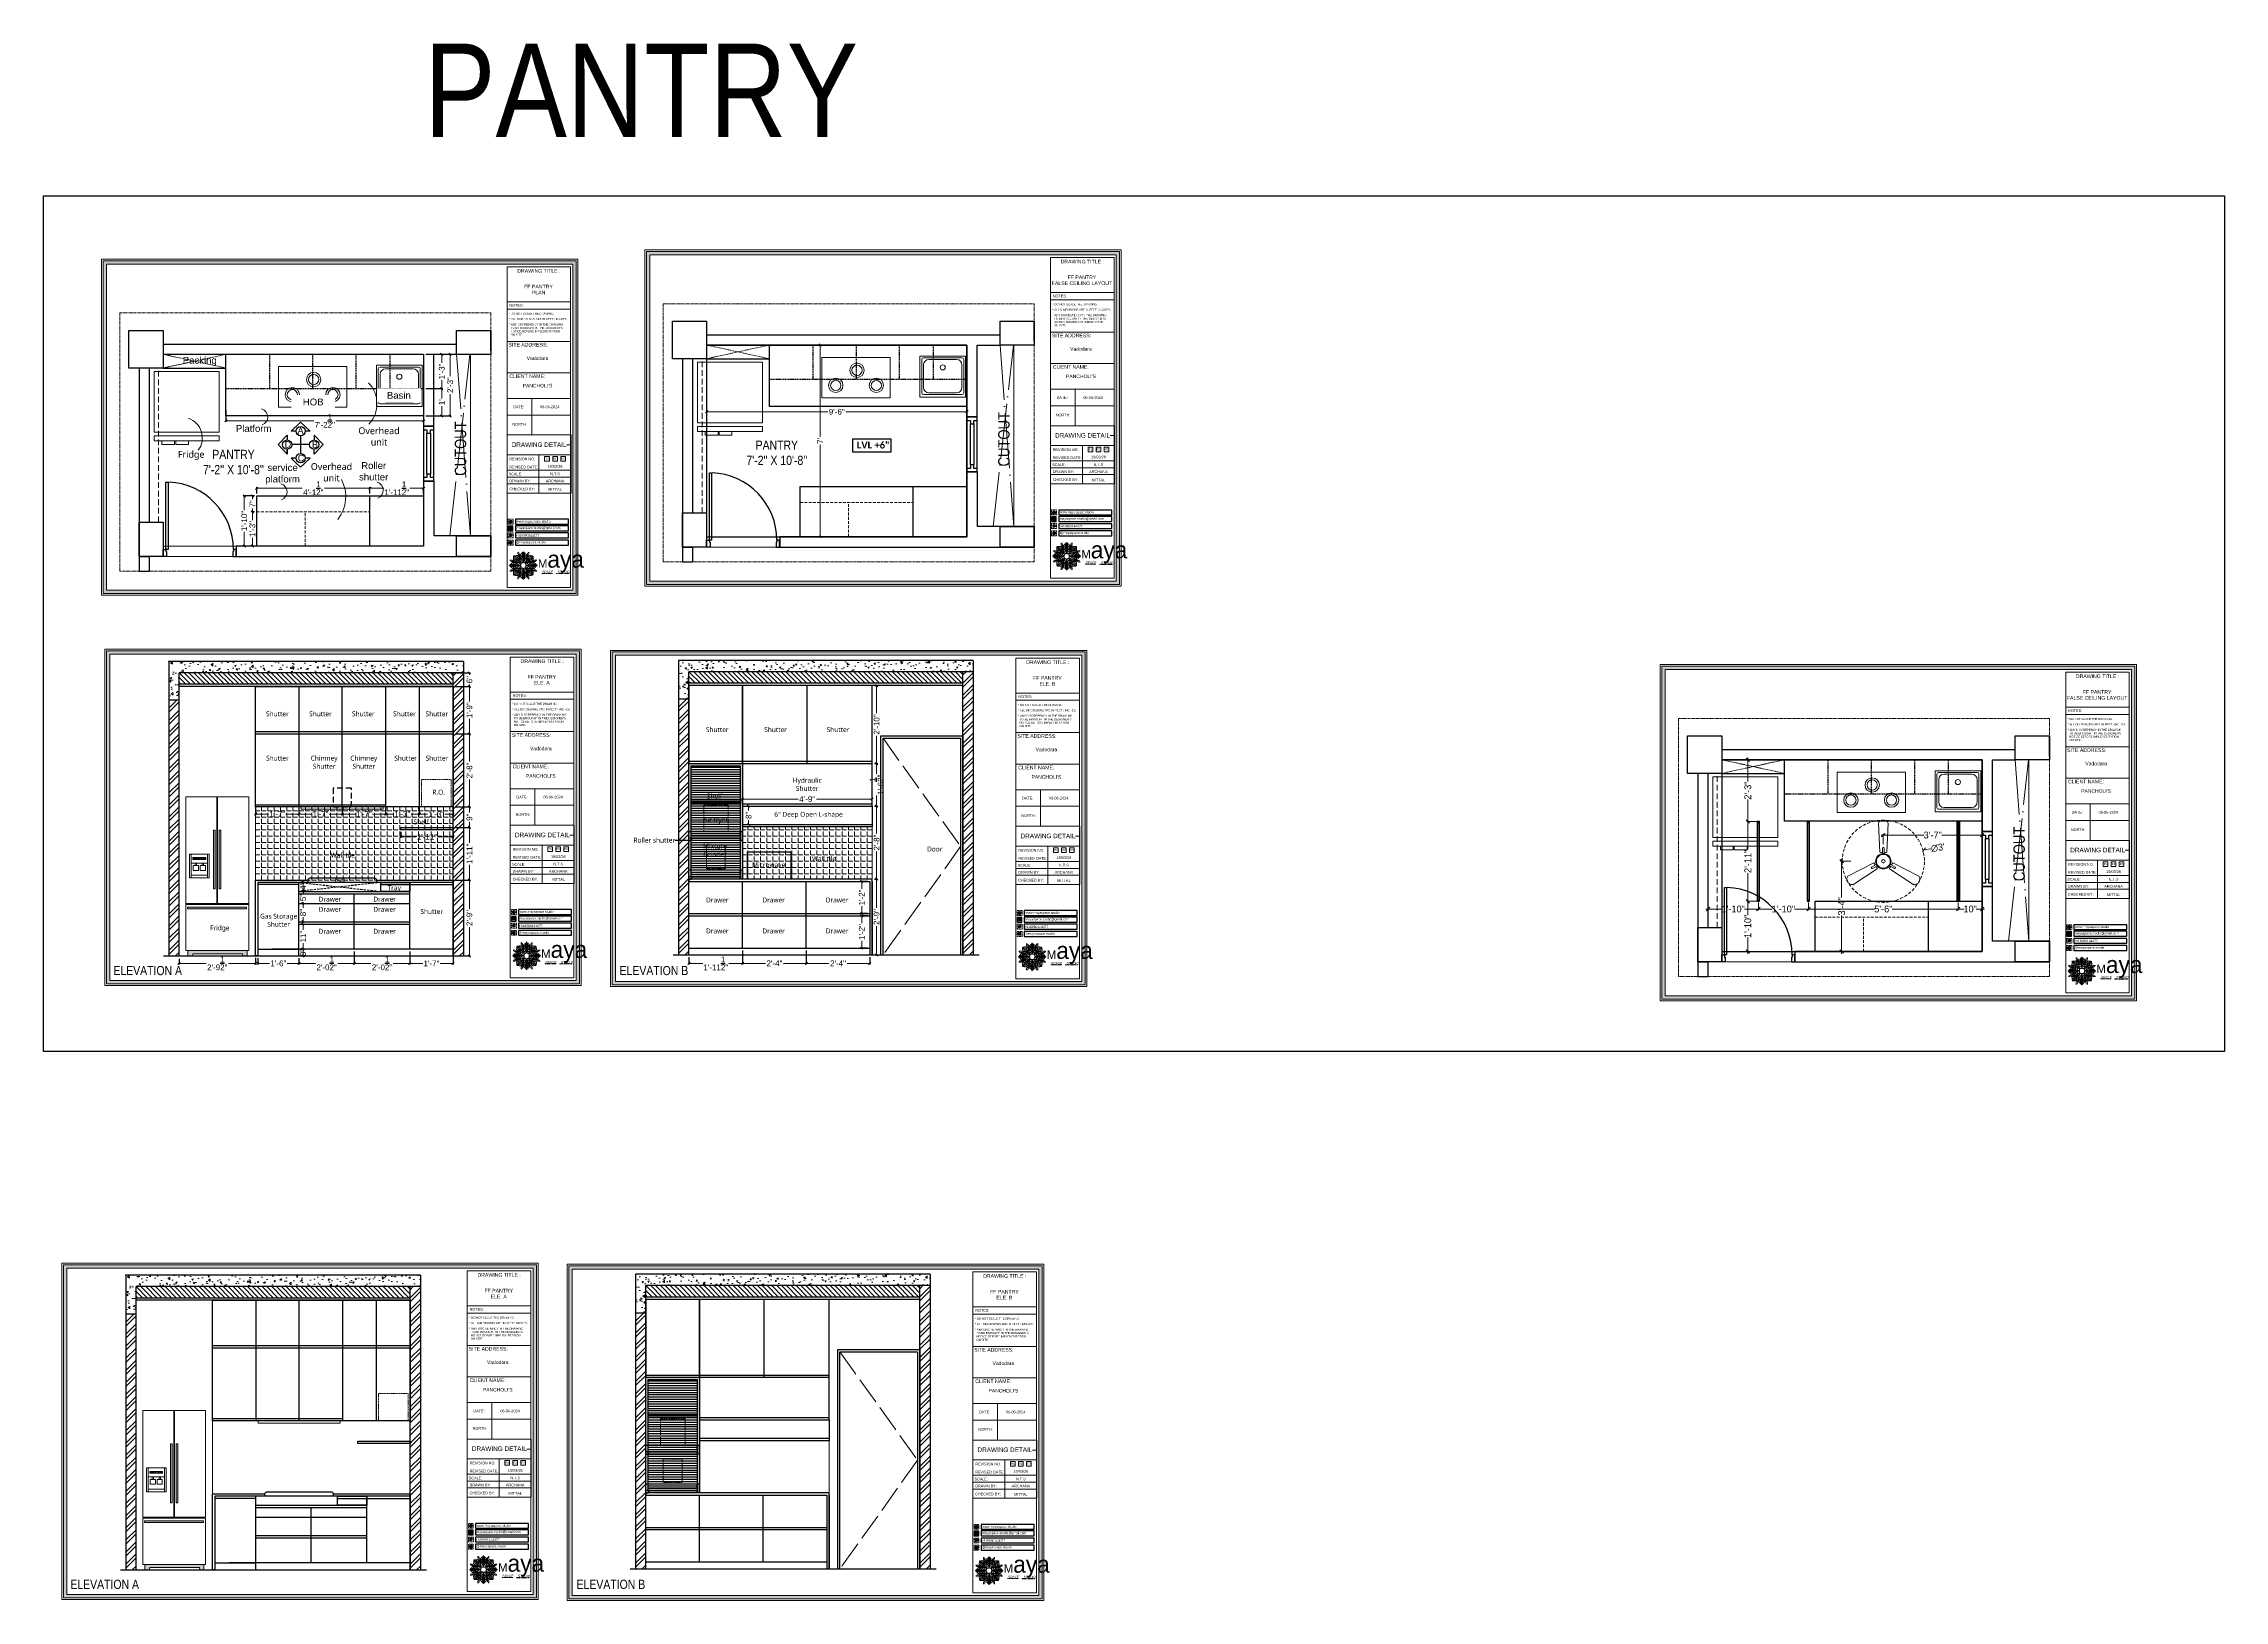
# Model space of a CAD drawing. Header units: millimetres. Extents: x 56222 to 3066687, y -650199 to -121287.
# Drawn here: x 133150 to 134105, y -184898 to -184216 of the extents above; entities outside this region: 7.
import ezdxf
from ezdxf import colors
from ezdxf.entities.mleader import LeaderData, LeaderLine
from ezdxf.enums import TextEntityAlignment as Align
from ezdxf.math import Vec2, Vec3

# ---------------------------------------------------------------- set-up
doc = ezdxf.new("R2010")
doc.units = ezdxf.units.MM
doc.header["$MEASUREMENT"] = 0
doc.header["$PDMODE"] = 35
for name, pattern in [('ACAD_ISO02W100', [15, 12, -3]), ('ACAD_ISO04W100', [30, 24, -3, 0, -3]), ('CENTER', [2, 1.25, -0.25, 0.25, -0.25]), ('DASHED', [0.75, 0.5, -0.25]), ('DASHED2', [0.375, 0.25, -0.125]), ('DASHEDX2', [1.5, 1, -0.5]), ('HIDDEN', [0.375, 0.25, -0.125])]:
    doc.linetypes.add(name, pattern=pattern)
doc.layers.get('Defpoints').update_dxf_attribs({"color": 220})
for name, color, linetype, lineweight in [('03FUN', 37, 'Continuous', 9), ('COLUMN', 1, 'Continuous', 30), ('dim05', 1, 'Continuous', 13), ('Dimension', 10, 'DASHEDX2', 20), ('el', 7, 'Continuous', 20), ('Electrical', 84, 'Continuous', 30), ('ELEVATION', 250, 'Continuous', 9), ('ELEVATION ( WALL COLOUR ) X_', 7, 'Continuous', 9), ('FIRST FLOOR', 7, 'Continuous', 9), ('FIRST FLOOR ( TEXT )', 7, 'Continuous', 9), ('FIRST FLOOR_( PLine )_', 251, 'Continuous', 30), ('FUR1', 1, 'Continuous', 0), ('FURNITURE', 32, 'Continuous', 9), ('furniture dimensions', 1, 'DASHED', 0), ('FURNITURE-1', 252, 'Continuous', 13), ('GROUND FLOOR', 7, 'Continuous', 9), ('GROUND FLOOR  ( HATCH )', 251, 'Continuous', 9), ('Labelling', 1, 'Continuous', 25), ('NAME PLATE', 7, 'Continuous', 25), ('SECTION ( SLAB PLine )', 104, 'Continuous', 30), ('Text', 7, 'Continuous', 15), ('TILE', 14, 'Continuous', 9), ('UTILITY', 48, 'Continuous', 9), ('wall', 7, 'Continuous', 30), ('XX~SLAB ( BEAM )~ ( DIM )', 7, 'Continuous', 9)]:
    doc.layers.add(name, color=color, linetype=linetype, lineweight=lineweight)
for name, color, linetype in [('AR DOOR', 40, 'Continuous'), ('AR ELE-5', 134, 'Continuous'), ('AR HATCH-7', 7, 'Continuous'), ('Labels and Texts', 8, 'Continuous')]:
    doc.layers.add(name, color=color, linetype=linetype)
doc.layers.add('XX~SLAB ( PLINE )', color=251, linetype='Continuous', plot=False)
doc.styles.add('Arial', font='arial.ttf')
doc.styles.add('century g', font='GOTHIC.TTF')
doc.styles.add("Cn_BT_0'-0", font='swissc.ttf')
doc.styles.add('KATHA', font='swissc.ttf')
doc.styles.get("Standard").update_dxf_attribs({"font": 'arial.ttf', "height": 6})
doc.styles.add('style4', font='ARIALN.TTF')
doc.dimstyles.new('Archana', dxfattribs={"dimtxt": 2, "dimasz": 0.75, "dimexe": 0.5, "dimexo": 0.5, "dimgap": 0, "dimtad": 0, "dimzin": 0, "dimdsep": 46, "dimlunit": 4, "dimtxsty": 'century g', "dimblk": 'OBLIQUE', "dimcen": 0, "dimdle": 1, "dimclrd": 256, "dimclre": 256, "dimclrt": 256, "dimadec": 0, "dimazin": 0, "dimtfac": 1, "dimtofl": 0, "dimtmove": 1, "dimatfit": 3, "dimfxl": 1, "dimfxlon": 1, "dimtolj": 1, "dimtzin": 0, "dimlwd": -1, "dimlwe": -1, "dimarcsym": 0})
doc.dimstyles.new('ISO-25', dxfattribs={"dimtxt": 2.5, "dimasz": 1, "dimexe": 0.5, "dimexo": 1, "dimtad": 0, "dimdec": 1, "dimlunit": 4, "dimtxsty": 'Standard', "dimblk": 'OBLIQUE', "dimcen": 2.5, "dimclrd": 1, "dimclre": 1, "dimclrt": 5, "dimadec": 0, "dimazin": 0, "dimtfac": 1, "dimtdec": 1, "dimtmove": 0, "dimatfit": 3, "dimfxl": 1, "dimlwd": -1, "dimarcsym": 0})

# ---------------------------------------------------------------- blocks, each defined once
blk = doc.blocks.new('*U144')
for points in [[(-1026, 0), (-986, 0), (-986, 30), (-976, 30), (-976, 100), (-1026, 100)], [(0, 0), (0, -986), (-30, -986), (-30, 0)], [(40, 0), (0, 0), (0, 30), (-10, 30), (-10, 100), (40, 100)]]:
    blk.add_lwpolyline(points, close=True)
at = {"layer": 'AR ELE-5', "linetype": 'ByBlock', "ltscale": 15}
blk.add_arc((1, 1), 987, 180.0347, 267.627, dxfattribs=at)
blk = doc.blocks.new('_Oblique')
at = {"layer": 'wall', "color": 0, "lineweight": -2}
blk.add_line((-0.5, -0.5), (0.5, 0.5), dxfattribs=at)
blk = doc.blocks.new('*D166')
at = {"layer": 'Defpoints', "color": 0, "lineweight": 30, "transparency": 16777216}
for p in [(133229.55, -184375.97), (133316.07, -184379.47), (133316.07, -184381.63)]:
    blk.add_point(p, dxfattribs=at)
at = {"layer": 'dim05', "color": 1, "linetype": 'Continuous', "lineweight": -2, "transparency": 16777216}
for p, q in [((133229.55, -184376.97), (133229.55, -184382.13)), ((133316.07, -184380.47), (133316.07, -184382.13))]:
    blk.add_line(p, q, dxfattribs=at)
at = {"layer": 'dim05', "color": 1, "linetype": 'Continuous', "transparency": 16777216}
for p, q in [((133229.55, -184381.63), (133267.96, -184381.63)), ((133316.07, -184381.63), (133277.66, -184381.63))]:
    blk.add_line(p, q, dxfattribs=at)
at = {"layer": 'dim05', "color": 1, "transparency": 16777216, "rotation": 180}
blk.add_blockref('_Oblique', (133229.55, -184381.63), dxfattribs=at)
at = {"layer": 'dim05', "color": 1, "transparency": 16777216}
blk.add_blockref('_Oblique', (133316.07, -184381.63), dxfattribs=at)
at = {"layer": 'dim05', "color": 5, "lineweight": 25, "transparency": 16777216, "insert": (133272.81, -184381.63), "char_height": 2.5, "attachment_point": 5, "style": 'Arial'}
blk.add_mtext('7\'-2{\\H1x;\\S1/2;}"', dxfattribs=at)
blk = doc.blocks.new('*D167')
at = {"layer": 'Defpoints', "color": 0, "lineweight": 30, "transparency": 16777216}
for p in [(133316.07, -184352.51), (133324.04, -184352.51), (133316.07, -184367.51)]:
    blk.add_point(p, dxfattribs=at)
at = {"layer": 'dim05', "color": 1, "linetype": 'Continuous', "lineweight": -2, "transparency": 16777216}
for p, q in [((133317.07, -184352.51), (133324.54, -184352.51)), ((133317.07, -184367.51), (133324.54, -184367.51))]:
    blk.add_line(p, q, dxfattribs=at)
at = {"layer": 'dim05', "color": 1, "linetype": 'Continuous', "transparency": 16777216}
for p, q in [((133324.04, -184352.51), (133324.04, -184356.18)), ((133324.04, -184367.51), (133324.04, -184363.84))]:
    blk.add_line(p, q, dxfattribs=at)
at = {"layer": 'dim05', "color": 1, "transparency": 16777216}
for p, rotation in [((133324.04, -184352.51), 90), ((133324.04, -184367.51), 270)]:
    blk.add_blockref('_Oblique', p, dxfattribs=dict(at, rotation=rotation))
at = {"layer": 'dim05', "color": 5, "lineweight": 25, "transparency": 16777216, "insert": (133324.04, -184360.01), "char_height": 2.5, "attachment_point": 5, "rotation": 90, "style": 'Arial'}
blk.add_mtext('1\'-3"', dxfattribs=at)
blk = doc.blocks.new('*D169')
at = {"layer": 'Defpoints', "color": 0, "lineweight": 30, "transparency": 16777216}
for p in [(133483.65, -184612.58), (133483.65, -184619.24), (133511.5, -184615.58)]:
    blk.add_point(p, dxfattribs=at)
at = {"layer": 'dim05', "color": 1, "linetype": 'Continuous', "lineweight": -2, "transparency": 16777216}
for p, q in [((133483.65, -184613.58), (133483.65, -184619.74)), ((133511.5, -184616.58), (133511.5, -184619.74))]:
    blk.add_line(p, q, dxfattribs=at)
at = {"layer": 'dim05', "color": 1, "linetype": 'Continuous', "transparency": 16777216}
for p, q in [((133483.65, -184619.24), (133493.61, -184619.24)), ((133511.5, -184619.24), (133501.54, -184619.24))]:
    blk.add_line(p, q, dxfattribs=at)
at = {"layer": 'dim05', "color": 1, "transparency": 16777216, "rotation": 180}
blk.add_blockref('_Oblique', (133483.65, -184619.24), dxfattribs=at)
at = {"layer": 'dim05', "color": 1, "transparency": 16777216}
blk.add_blockref('_Oblique', (133511.5, -184619.24), dxfattribs=at)
at = {"layer": 'dim05', "color": 5, "lineweight": 25, "transparency": 16777216, "insert": (133497.57, -184619.24), "char_height": 2.5, "attachment_point": 5, "style": 'Arial'}
blk.add_mtext('2\'-4"', dxfattribs=at)
blk = doc.blocks.new('*D170')
at = {"layer": 'Defpoints', "color": 0, "lineweight": 30, "transparency": 16777216}
for p in [(133455.8, -184612.58), (133483.65, -184612.58), (133455.8, -184619.24)]:
    blk.add_point(p, dxfattribs=at)
at = {"layer": 'dim05', "color": 1, "linetype": 'Continuous', "lineweight": -2, "transparency": 16777216}
for p, q in [((133455.8, -184613.58), (133455.8, -184619.74)), ((133483.65, -184613.58), (133483.65, -184619.74))]:
    blk.add_line(p, q, dxfattribs=at)
at = {"layer": 'dim05', "color": 1, "linetype": 'Continuous', "transparency": 16777216}
for p, q in [((133455.8, -184619.24), (133465.76, -184619.24)), ((133483.65, -184619.24), (133473.7, -184619.24))]:
    blk.add_line(p, q, dxfattribs=at)
at = {"layer": 'dim05', "color": 1, "transparency": 16777216, "rotation": 180}
blk.add_blockref('_Oblique', (133455.8, -184619.24), dxfattribs=at)
at = {"layer": 'dim05', "color": 1, "transparency": 16777216}
blk.add_blockref('_Oblique', (133483.65, -184619.24), dxfattribs=at)
at = {"layer": 'dim05', "color": 5, "lineweight": 25, "transparency": 16777216, "insert": (133469.73, -184619.24), "char_height": 2.5, "attachment_point": 5, "style": 'Arial'}
blk.add_mtext('2\'-4"', dxfattribs=at)
blk = doc.blocks.new('fridge')
at = {"layer": '03FUN', "linetype": 'ByBlock'}
h = blk.add_hatch(color=250, dxfattribs=at)
h.paths.add_polyline_path([(134543.83, -185600.35), (134543.06, -185600.35), (134543.06, -185626.13), (134543.83, -185626.13)])
h.paths.add_polyline_path([(134541.32, -185600.35), (134540.55, -185600.35), (134540.55, -185626.13), (134541.32, -185626.13)])
blk.add_hatch(color=250, dxfattribs=at).paths.add_polyline_path([(134555.02, -185634.11), (134529.24, -185634.11), (134529.24, -185634.88), (134555.02, -185634.88)])
at = {"layer": '03FUN', "linetype": 'CENTER', "lineweight": 30}
h = blk.add_hatch(color=250, dxfattribs=at)
h.paths.add_polyline_path([(134555.25, -185653.13), (134542.2, -185653.13), (134542.2, -185654.53), (134553.28, -185654.53), (134553.4, -185655.5), (134555.25, -185655.5)])
h.paths.add_polyline_path([(134542.2, -185653.13), (134529.38, -185653.13), (134529.38, -185655.5), (134531.37, -185655.5), (134531.49, -185654.53), (134542.2, -185654.53)])
at = {"layer": 'UTILITY'}
for p, q in [((134530.84, -185614.88), (134537.89, -185614.88)), ((134530.84, -185620.14), (134537.89, -185620.14))]:
    blk.add_line(p, q, dxfattribs=at)
for points in [[(134542.06, -185585.81), (134528.43, -185585.81), (134528.43, -185632.54), (134542.06, -185632.54)], [(134555.98, -185585.81), (134542.34, -185585.81), (134542.34, -185632.54), (134555.98, -185632.54)], [(134541.32, -185600.35), (134541.32, -185626.13), (134540.55, -185626.13), (134540.55, -185600.35)], [(134543.83, -185600.35), (134543.83, -185626.13), (134543.06, -185626.13), (134543.06, -185600.35)], [(134530.02, -185621.33), (134538.72, -185621.33), (134538.72, -185610.9), (134530.02, -185610.9)], [(134530.02, -185610.9), (134530.84, -185610.9), (134530.84, -185621.33), (134530.02, -185621.33)], [(134531.48, -185612.42), (134537.14, -185612.42), (134537.14, -185613.24), (134531.48, -185613.24)], [(134531.72, -185615.94), (134533.98, -185615.94), (134533.98, -185618.08), (134531.72, -185618.08)], [(134532.57, -185615.94), (134533.13, -185615.94), (134533.13, -185614.88), (134532.57, -185614.88)], [(134537.01, -185615.94), (134534.76, -185615.94), (134534.76, -185618.08), (134537.01, -185618.08)], [(134536.16, -185615.94), (134535.61, -185615.94), (134535.61, -185614.88), (134536.16, -185614.88)], [(134538.72, -185610.9), (134537.89, -185610.9), (134537.89, -185621.33), (134538.72, -185621.33)], [(134555.98, -185632.9), (134528.43, -185632.89), (134528.43, -185653.13), (134555.98, -185653.13)], [(134529.24, -185634.11), (134555.02, -185634.11), (134555.02, -185634.88), (134529.24, -185634.88)], [(134555.25, -185653.13), (134529.38, -185653.13), (134529.38, -185655.5), (134531.37, -185655.5), (134531.49, -185654.53), (134553.28, -185654.53), (134553.4, -185655.5), (134555.25, -185655.5)]]:
    blk.add_lwpolyline(points, close=True, dxfattribs=at)
for centre in [(134531.85, -185612.83), (134532.54, -185612.83), (134533.24, -185612.83), (134533.94, -185612.83), (134534.68, -185612.83), (134535.37, -185612.83), (134536.11, -185612.83), (134536.81, -185612.83)]:
    blk.add_circle(centre, 0.145, dxfattribs=at)
blk = doc.blocks.new('*D172')
at = {"layer": 'Defpoints', "color": 0, "lineweight": 30, "transparency": 16777216}
for p in [(133243.5, -184616.01), (133261.5, -184616.01), (133261.5, -184619.25)]:
    blk.add_point(p, dxfattribs=at)
at = {"layer": 'dim05', "color": 1, "linetype": 'Continuous', "lineweight": -2, "transparency": 16777216}
for p, q in [((133243.5, -184617.01), (133243.5, -184619.75)), ((133261.5, -184617.01), (133261.5, -184619.75))]:
    blk.add_line(p, q, dxfattribs=at)
at = {"layer": 'dim05', "color": 1, "linetype": 'Continuous', "transparency": 16777216}
for p, q in [((133243.5, -184619.25), (133248.67, -184619.25)), ((133261.5, -184619.25), (133256.33, -184619.25))]:
    blk.add_line(p, q, dxfattribs=at)
at = {"layer": 'dim05', "color": 1, "transparency": 16777216, "rotation": 180}
blk.add_blockref('_Oblique', (133243.5, -184619.25), dxfattribs=at)
at = {"layer": 'dim05', "color": 1, "transparency": 16777216}
blk.add_blockref('_Oblique', (133261.5, -184619.25), dxfattribs=at)
at = {"layer": 'dim05', "color": 5, "lineweight": 25, "transparency": 16777216, "insert": (133252.5, -184619.25), "char_height": 2.5, "attachment_point": 5, "style": 'Arial'}
blk.add_mtext('1\'-6"', dxfattribs=at)
blk = doc.blocks.new('*D173')
at = {"layer": 'Defpoints', "color": 0, "lineweight": 30, "transparency": 16777216}
for p in [(133285.76, -184613.01), (133261.5, -184616.01), (133285.76, -184619.25)]:
    blk.add_point(p, dxfattribs=at)
at = {"layer": 'dim05', "color": 1, "linetype": 'Continuous', "lineweight": -2, "transparency": 16777216}
for p, q in [((133261.5, -184617.01), (133261.5, -184619.75)), ((133285.76, -184614.01), (133285.76, -184619.75))]:
    blk.add_line(p, q, dxfattribs=at)
at = {"layer": 'dim05', "color": 1, "linetype": 'Continuous', "transparency": 16777216}
for p, q in [((133261.5, -184619.25), (133268.75, -184619.25)), ((133285.76, -184619.25), (133278.51, -184619.25))]:
    blk.add_line(p, q, dxfattribs=at)
at = {"layer": 'dim05', "color": 1, "transparency": 16777216, "rotation": 180}
blk.add_blockref('_Oblique', (133261.5, -184619.25), dxfattribs=at)
at = {"layer": 'dim05', "color": 1, "transparency": 16777216}
blk.add_blockref('_Oblique', (133285.76, -184619.25), dxfattribs=at)
at = {"layer": 'dim05', "color": 5, "lineweight": 25, "transparency": 16777216, "insert": (133273.63, -184619.25), "char_height": 2.5, "attachment_point": 5, "style": 'Arial'}
blk.add_mtext('2\'-0{\\H1x;\\S1/2;}"', dxfattribs=at)
blk = doc.blocks.new('*D174')
at = {"layer": 'Defpoints', "color": 0, "lineweight": 30, "transparency": 16777216}
for p in [(133310.02, -184613.01), (133329.02, -184613.01), (133329.02, -184619.25)]:
    blk.add_point(p, dxfattribs=at)
at = {"layer": 'dim05', "color": 1, "linetype": 'Continuous', "lineweight": -2, "transparency": 16777216}
for p, q in [((133310.02, -184614.01), (133310.02, -184619.75)), ((133329.02, -184614.01), (133329.02, -184619.75))]:
    blk.add_line(p, q, dxfattribs=at)
at = {"layer": 'dim05', "color": 1, "linetype": 'Continuous', "transparency": 16777216}
for p, q in [((133310.02, -184619.25), (133315.69, -184619.25)), ((133329.02, -184619.25), (133323.35, -184619.25))]:
    blk.add_line(p, q, dxfattribs=at)
at = {"layer": 'dim05', "color": 1, "transparency": 16777216, "rotation": 180}
blk.add_blockref('_Oblique', (133310.02, -184619.25), dxfattribs=at)
at = {"layer": 'dim05', "color": 1, "transparency": 16777216}
blk.add_blockref('_Oblique', (133329.02, -184619.25), dxfattribs=at)
at = {"layer": 'dim05', "color": 5, "lineweight": 25, "transparency": 16777216, "insert": (133319.52, -184619.25), "char_height": 2.5, "attachment_point": 5, "style": 'Arial'}
blk.add_mtext('1\'-7"', dxfattribs=at)
blk = doc.blocks.new('*D175')
at = {"layer": 'Defpoints', "color": 0, "lineweight": 30, "transparency": 16777216}
for p in [(133329.02, -184582.76), (133336.17, -184582.76), (133329.02, -184616.01)]:
    blk.add_point(p, dxfattribs=at)
at = {"layer": 'dim05', "color": 1, "linetype": 'Continuous', "lineweight": -2, "transparency": 16777216}
for p, q in [((133330.02, -184582.76), (133336.67, -184582.76)), ((133330.02, -184616.01), (133336.67, -184616.01))]:
    blk.add_line(p, q, dxfattribs=at)
at = {"layer": 'dim05', "color": 1, "linetype": 'Continuous', "transparency": 16777216}
for p, q in [((133336.17, -184582.76), (133336.17, -184595.41)), ((133336.17, -184616.01), (133336.17, -184603.35))]:
    blk.add_line(p, q, dxfattribs=at)
at = {"layer": 'dim05', "color": 1, "transparency": 16777216}
for p, rotation in [((133336.17, -184582.76), 90), ((133336.17, -184616.01), 270)]:
    blk.add_blockref('_Oblique', p, dxfattribs=dict(at, rotation=rotation))
at = {"layer": 'dim05', "color": 5, "lineweight": 25, "transparency": 16777216, "insert": (133336.17, -184599.38), "char_height": 2.5, "attachment_point": 5, "rotation": 90, "style": 'Arial'}
blk.add_mtext('2\'-9"', dxfattribs=at)
blk = doc.blocks.new('*D176')
at = {"layer": 'Defpoints', "color": 0, "lineweight": 30, "transparency": 16777216}
for p in [(133261.5, -184583.76), (133261.5, -184587.76), (133263.31, -184587.76)]:
    blk.add_point(p, dxfattribs=at)
at = {"layer": 'dim05', "color": 1, "linetype": 'Continuous', "lineweight": -2, "transparency": 16777216}
for p, q in [((133262.5, -184583.76), (133263.81, -184583.76)), ((133262.5, -184587.76), (133263.81, -184587.76))]:
    blk.add_line(p, q, dxfattribs=at)
at = {"layer": 'dim05', "color": 1, "linetype": 'Continuous', "transparency": 16777216}
for p, q in [((133263.31, -184583.76), (133263.31, -184582.76)), ((133263.31, -184583.76), (133263.31, -184587.76)), ((133263.31, -184587.76), (133263.31, -184588.76))]:
    blk.add_line(p, q, dxfattribs=at)
at = {"layer": 'dim05', "color": 1, "transparency": 16777216}
for p, rotation in [((133263.31, -184583.76), 270), ((133263.31, -184587.76), 90)]:
    blk.add_blockref('_Oblique', p, dxfattribs=dict(at, rotation=rotation))
at = {"layer": 'dim05', "color": 5, "lineweight": 25, "transparency": 16777216, "insert": (133263.31, -184585.49), "char_height": 2.5, "attachment_point": 5, "rotation": 90, "style": 'Arial'}
blk.add_mtext('4"', dxfattribs=at)
blk = doc.blocks.new('*D177')
at = {"layer": 'Defpoints', "color": 0, "lineweight": 30, "transparency": 16777216}
for p in [(133261.39, -184587.77), (133261.5, -184593.01), (133263.31, -184593.01)]:
    blk.add_point(p, dxfattribs=at)
at = {"layer": 'dim05', "color": 1, "linetype": 'Continuous', "lineweight": -2, "transparency": 16777216}
for p, q in [((133262.39, -184587.77), (133263.81, -184587.77)), ((133262.5, -184593.01), (133263.81, -184593.01))]:
    blk.add_line(p, q, dxfattribs=at)
at = {"layer": 'dim05', "color": 1, "linetype": 'Continuous', "transparency": 16777216}
for p, q in [((133263.31, -184587.77), (133263.31, -184586.77)), ((133263.31, -184587.77), (133263.31, -184588.32)), ((133263.31, -184593.01), (133263.31, -184592.45)), ((133263.31, -184593.01), (133263.31, -184594.01))]:
    blk.add_line(p, q, dxfattribs=at)
at = {"layer": 'dim05', "color": 1, "transparency": 16777216}
for p, rotation in [((133263.31, -184587.77), 270), ((133263.31, -184593.01), 90)]:
    blk.add_blockref('_Oblique', p, dxfattribs=dict(at, rotation=rotation))
at = {"layer": 'dim05', "color": 5, "lineweight": 25, "transparency": 16777216, "insert": (133263.31, -184590.39), "char_height": 2.5, "attachment_point": 5, "rotation": 90, "style": 'Arial'}
blk.add_mtext('5"', dxfattribs=at)
blk = doc.blocks.new('*D178')
at = {"layer": 'Defpoints', "color": 0, "lineweight": 30, "transparency": 16777216}
for p in [(133261.5, -184593.01), (133261.5, -184601.01), (133263.31, -184601.01)]:
    blk.add_point(p, dxfattribs=at)
at = {"layer": 'dim05', "color": 1, "linetype": 'Continuous', "lineweight": -2, "transparency": 16777216}
for p, q in [((133262.5, -184593.01), (133263.81, -184593.01)), ((133262.5, -184601.01), (133263.81, -184601.01))]:
    blk.add_line(p, q, dxfattribs=at)
at = {"layer": 'dim05', "color": 1, "linetype": 'Continuous', "transparency": 16777216}
for p, q in [((133263.31, -184593.01), (133263.31, -184594.94)), ((133263.31, -184601.01), (133263.31, -184599.07))]:
    blk.add_line(p, q, dxfattribs=at)
at = {"layer": 'dim05', "color": 1, "transparency": 16777216}
for p, rotation in [((133263.31, -184593.01), 90), ((133263.31, -184601.01), 270)]:
    blk.add_blockref('_Oblique', p, dxfattribs=dict(at, rotation=rotation))
at = {"layer": 'dim05', "color": 5, "lineweight": 25, "transparency": 16777216, "insert": (133263.31, -184597.01), "char_height": 2.5, "attachment_point": 5, "rotation": 90, "style": 'Arial'}
blk.add_mtext('8"', dxfattribs=at)
blk = doc.blocks.new('*D179')
at = {"layer": 'Defpoints', "color": 0, "lineweight": 30, "transparency": 16777216}
for p in [(133261.5, -184602.01), (133263.31, -184613.01), (133263.31, -184613.01)]:
    blk.add_point(p, dxfattribs=at)
at = {"layer": 'dim05', "color": 1, "linetype": 'Continuous', "lineweight": -2, "transparency": 16777216}
for p, q in [((133262.5, -184602.01), (133263.81, -184602.01)), ((133264.31, -184613.01), (133263.81, -184613.01))]:
    blk.add_line(p, q, dxfattribs=at)
at = {"layer": 'dim05', "color": 1, "linetype": 'Continuous', "transparency": 16777216}
for p, q in [((133263.31, -184602.01), (133263.31, -184604.59)), ((133263.31, -184613.01), (133263.31, -184610.42))]:
    blk.add_line(p, q, dxfattribs=at)
at = {"layer": 'dim05', "color": 1, "transparency": 16777216}
for p, rotation in [((133263.31, -184602.01), 90), ((133263.31, -184613.01), 270)]:
    blk.add_blockref('_Oblique', p, dxfattribs=dict(at, rotation=rotation))
at = {"layer": 'dim05', "color": 5, "lineweight": 25, "transparency": 16777216, "insert": (133263.31, -184607.51), "char_height": 2.5, "attachment_point": 5, "rotation": 90, "style": 'Arial'}
blk.add_mtext('11"', dxfattribs=at)
blk = doc.blocks.new('*D180')
at = {"layer": 'Defpoints', "color": 0, "lineweight": 30, "transparency": 16777216}
for p in [(133263.31, -184613.01), (133263.31, -184616.01), (133263.31, -184616.01)]:
    blk.add_point(p, dxfattribs=at)
at = {"layer": 'dim05', "color": 1, "linetype": 'Continuous', "transparency": 16777216}
blk.add_line((133263.31, -184613.01), (133263.31, -184616.01), dxfattribs=at)
at = {"layer": 'dim05', "color": 1, "linetype": 'Continuous', "lineweight": -2, "transparency": 16777216}
for p, q in [((133264.31, -184613.01), (133263.81, -184613.01)), ((133264.31, -184616.01), (133263.81, -184616.01))]:
    blk.add_line(p, q, dxfattribs=at)
at = {"layer": 'dim05', "color": 1, "transparency": 16777216}
for p, rotation in [((133263.31, -184613.01), 90), ((133263.31, -184616.01), 270)]:
    blk.add_blockref('_Oblique', p, dxfattribs=dict(at, rotation=rotation))
at = {"layer": 'dim05', "color": 5, "lineweight": 25, "transparency": 16777216, "insert": (133263.31, -184614.51), "char_height": 2.5, "attachment_point": 5, "rotation": 90, "style": 'Arial'}
blk.add_mtext('3"', dxfattribs=at)
blk = doc.blocks.new('*D181')
at = {"layer": 'Defpoints', "color": 0, "lineweight": 30, "transparency": 16777216}
for p in [(133511.5, -184583.33), (133507.96, -184597.45), (133511.5, -184597.45)]:
    blk.add_point(p, dxfattribs=at)
at = {"layer": 'dim05', "color": 1, "linetype": 'Continuous', "lineweight": -2, "transparency": 16777216}
for p, q in [((133510.5, -184583.33), (133507.46, -184583.33)), ((133510.5, -184597.45), (133507.46, -184597.45))]:
    blk.add_line(p, q, dxfattribs=at)
at = {"layer": 'dim05', "color": 1, "linetype": 'Continuous', "transparency": 16777216}
for p, q in [((133507.96, -184583.33), (133507.96, -184586.56)), ((133507.96, -184597.45), (133507.96, -184594.22))]:
    blk.add_line(p, q, dxfattribs=at)
at = {"layer": 'dim05', "color": 1, "transparency": 16777216}
for p, rotation in [((133507.96, -184583.33), 90), ((133507.96, -184597.45), 270)]:
    blk.add_blockref('_Oblique', p, dxfattribs=dict(at, rotation=rotation))
at = {"layer": 'dim05', "color": 5, "lineweight": 25, "transparency": 16777216, "insert": (133507.96, -184590.39), "char_height": 2.5, "attachment_point": 5, "rotation": 90, "style": 'Arial'}
blk.add_mtext('1\'-2"', dxfattribs=at)
blk = doc.blocks.new('*D182')
at = {"layer": 'Defpoints', "color": 0, "lineweight": 30, "transparency": 16777216}
for p in [(133511.5, -184598.45), (133507.96, -184612.58), (133511.5, -184612.58)]:
    blk.add_point(p, dxfattribs=at)
at = {"layer": 'dim05', "color": 1, "linetype": 'Continuous', "lineweight": -2, "transparency": 16777216}
for p, q in [((133510.5, -184598.45), (133507.46, -184598.45)), ((133510.5, -184612.58), (133507.46, -184612.58))]:
    blk.add_line(p, q, dxfattribs=at)
at = {"layer": 'dim05', "color": 1, "linetype": 'Continuous', "transparency": 16777216}
for p, q in [((133507.96, -184598.45), (133507.96, -184601.69)), ((133507.96, -184612.58), (133507.96, -184609.35))]:
    blk.add_line(p, q, dxfattribs=at)
at = {"layer": 'dim05', "color": 1, "transparency": 16777216}
for p, rotation in [((133507.96, -184598.45), 90), ((133507.96, -184612.58), 270)]:
    blk.add_blockref('_Oblique', p, dxfattribs=dict(at, rotation=rotation))
at = {"layer": 'dim05', "color": 5, "lineweight": 25, "transparency": 16777216, "insert": (133507.96, -184605.52), "char_height": 2.5, "attachment_point": 5, "rotation": 90, "style": 'Arial'}
blk.add_mtext('1\'-2"', dxfattribs=at)
blk = doc.blocks.new('*D183')
at = {"layer": 'Defpoints', "color": 0, "lineweight": 30, "transparency": 16777216}
for p in [(133455.71, -184550.33), (133512.5, -184547.3), (133512.5, -184550.33)]:
    blk.add_point(p, dxfattribs=at)
at = {"layer": 'dim05', "color": 1, "linetype": 'Continuous', "lineweight": -2, "transparency": 16777216}
for p, q in [((133455.71, -184549.33), (133455.71, -184546.8)), ((133512.5, -184549.33), (133512.5, -184546.8))]:
    blk.add_line(p, q, dxfattribs=at)
at = {"layer": 'dim05', "color": 1, "linetype": 'Continuous', "transparency": 16777216}
for p, q in [((133455.71, -184547.3), (133480.11, -184547.3)), ((133512.5, -184547.3), (133488.1, -184547.3))]:
    blk.add_line(p, q, dxfattribs=at)
at = {"layer": 'dim05', "color": 1, "transparency": 16777216, "rotation": 180}
blk.add_blockref('_Oblique', (133455.71, -184547.3), dxfattribs=at)
at = {"layer": 'dim05', "color": 1, "transparency": 16777216}
blk.add_blockref('_Oblique', (133512.5, -184547.3), dxfattribs=at)
at = {"layer": 'dim05', "color": 5, "lineweight": 25, "transparency": 16777216, "insert": (133484.1, -184547.3), "char_height": 2.5, "attachment_point": 5, "style": 'Arial'}
blk.add_mtext('4\'-9"', dxfattribs=at)
blk = doc.blocks.new('*D184')
at = {"layer": 'Defpoints', "color": 0, "lineweight": 30, "transparency": 16777216}
for p in [(133512.5, -184582.33), (133512.5, -184615.58), (133514.49, -184615.58)]:
    blk.add_point(p, dxfattribs=at)
at = {"layer": 'dim05', "color": 1, "linetype": 'Continuous', "lineweight": -2, "transparency": 16777216}
for p, q in [((133513.5, -184582.33), (133514.99, -184582.33)), ((133513.5, -184615.58), (133514.99, -184615.58))]:
    blk.add_line(p, q, dxfattribs=at)
at = {"layer": 'dim05', "color": 1, "linetype": 'Continuous', "transparency": 16777216}
for p, q in [((133514.49, -184582.33), (133514.49, -184594.98)), ((133514.49, -184615.58), (133514.49, -184602.92))]:
    blk.add_line(p, q, dxfattribs=at)
at = {"layer": 'dim05', "color": 1, "transparency": 16777216}
for p, rotation in [((133514.49, -184582.33), 90), ((133514.49, -184615.58), 270)]:
    blk.add_blockref('_Oblique', p, dxfattribs=dict(at, rotation=rotation))
at = {"layer": 'dim05', "color": 5, "lineweight": 25, "transparency": 16777216, "insert": (133514.49, -184598.95), "char_height": 2.5, "attachment_point": 5, "rotation": 90, "style": 'Arial'}
blk.add_mtext('2\'-9"', dxfattribs=at)
blk = doc.blocks.new('*D185')
at = {"layer": 'Defpoints', "color": 0, "lineweight": 30, "transparency": 16777216}
for p in [(133512.5, -184550.33), (133514.49, -184550.33), (133512.5, -184582.33)]:
    blk.add_point(p, dxfattribs=at)
at = {"layer": 'dim05', "color": 1, "linetype": 'Continuous', "lineweight": -2, "transparency": 16777216}
for p, q in [((133513.5, -184550.33), (133514.99, -184550.33)), ((133513.5, -184582.33), (133514.99, -184582.33))]:
    blk.add_line(p, q, dxfattribs=at)
at = {"layer": 'dim05', "color": 1, "linetype": 'Continuous', "transparency": 16777216}
for p, q in [((133514.49, -184550.33), (133514.49, -184562.36)), ((133514.49, -184582.33), (133514.49, -184570.3))]:
    blk.add_line(p, q, dxfattribs=at)
at = {"layer": 'dim05', "color": 1, "transparency": 16777216}
for p, rotation in [((133514.49, -184550.33), 90), ((133514.49, -184582.33), 270)]:
    blk.add_blockref('_Oblique', p, dxfattribs=dict(at, rotation=rotation))
at = {"layer": 'dim05', "color": 5, "lineweight": 25, "transparency": 16777216, "insert": (133514.49, -184566.33), "char_height": 2.5, "attachment_point": 5, "rotation": 90, "style": 'Arial'}
blk.add_mtext('2\'-8"', dxfattribs=at)
blk = doc.blocks.new('*D186')
at = {"layer": 'Defpoints', "color": 0, "lineweight": 30, "transparency": 16777216}
for p in [(133512.5, -184531.73), (133514.49, -184531.73), (133512.5, -184550.33)]:
    blk.add_point(p, dxfattribs=at)
at = {"layer": 'dim05', "color": 1, "linetype": 'Continuous', "lineweight": -2, "transparency": 16777216}
for p, q in [((133513.5, -184531.73), (133514.99, -184531.73)), ((133513.5, -184550.33), (133514.99, -184550.33))]:
    blk.add_line(p, q, dxfattribs=at)
at = {"layer": 'dim05', "color": 1, "linetype": 'Continuous', "transparency": 16777216}
for p, q in [((133514.49, -184531.73), (133514.49, -184536.29)), ((133514.49, -184550.33), (133514.49, -184545.77))]:
    blk.add_line(p, q, dxfattribs=at)
at = {"layer": 'dim05', "color": 1, "transparency": 16777216}
for p, rotation in [((133514.49, -184531.73), 90), ((133514.49, -184550.33), 270)]:
    blk.add_blockref('_Oblique', p, dxfattribs=dict(at, rotation=rotation))
at = {"layer": 'dim05', "color": 5, "lineweight": 25, "transparency": 16777216, "insert": (133514.49, -184541.03), "char_height": 2.5, "attachment_point": 5, "rotation": 90, "style": 'Arial'}
blk.add_mtext('1\'-6{\\H1x;\\S1/2;}"', dxfattribs=at)
blk = doc.blocks.new('*D187')
at = {"layer": 'Defpoints', "color": 0, "lineweight": 30, "transparency": 16777216}
for p in [(133512.5, -184497.58), (133514.49, -184497.58), (133512.5, -184531.73)]:
    blk.add_point(p, dxfattribs=at)
at = {"layer": 'dim05', "color": 1, "linetype": 'Continuous', "lineweight": -2, "transparency": 16777216}
for p, q in [((133513.5, -184497.58), (133514.99, -184497.58)), ((133513.5, -184531.73), (133514.99, -184531.73))]:
    blk.add_line(p, q, dxfattribs=at)
at = {"layer": 'dim05', "color": 1, "linetype": 'Continuous', "transparency": 16777216}
for p, q in [((133514.49, -184497.58), (133514.49, -184509.71)), ((133514.49, -184531.73), (133514.49, -184519.59))]:
    blk.add_line(p, q, dxfattribs=at)
at = {"layer": 'dim05', "color": 1, "transparency": 16777216}
for p, rotation in [((133514.49, -184497.58), 90), ((133514.49, -184531.73), 270)]:
    blk.add_blockref('_Oblique', p, dxfattribs=dict(at, rotation=rotation))
at = {"layer": 'dim05', "color": 5, "lineweight": 25, "transparency": 16777216, "insert": (133514.49, -184514.65), "char_height": 2.5, "attachment_point": 5, "rotation": 90, "style": 'Arial'}
blk.add_mtext('2\'-10"', dxfattribs=at)
blk = doc.blocks.new('*D188')
at = {"layer": 'Defpoints', "color": 0, "lineweight": 30, "transparency": 16777216}
for p in [(133285.76, -184613.01), (133310.02, -184613.01), (133285.76, -184619.25)]:
    blk.add_point(p, dxfattribs=at)
at = {"layer": 'dim05', "color": 1, "linetype": 'Continuous', "lineweight": -2, "transparency": 16777216}
for p, q in [((133285.76, -184614.01), (133285.76, -184619.75)), ((133310.02, -184614.01), (133310.02, -184619.75))]:
    blk.add_line(p, q, dxfattribs=at)
at = {"layer": 'dim05', "color": 1, "linetype": 'Continuous', "transparency": 16777216}
for p, q in [((133285.76, -184619.25), (133293.01, -184619.25)), ((133310.02, -184619.25), (133302.77, -184619.25))]:
    blk.add_line(p, q, dxfattribs=at)
at = {"layer": 'dim05', "color": 1, "transparency": 16777216, "rotation": 180}
blk.add_blockref('_Oblique', (133285.76, -184619.25), dxfattribs=at)
at = {"layer": 'dim05', "color": 1, "transparency": 16777216}
blk.add_blockref('_Oblique', (133310.02, -184619.25), dxfattribs=at)
at = {"layer": 'dim05', "color": 5, "lineweight": 25, "transparency": 16777216, "insert": (133297.89, -184619.25), "char_height": 2.5, "attachment_point": 5, "style": 'Arial'}
blk.add_mtext('2\'-0{\\H1x;\\S1/2;}"', dxfattribs=at)
blk = doc.blocks.new('*D189')
at = {"layer": 'Defpoints', "color": 0, "lineweight": 30, "transparency": 16777216}
for p in [(133329.02, -184559.7), (133336.17, -184559.7), (133329.02, -184582.76)]:
    blk.add_point(p, dxfattribs=at)
at = {"layer": 'dim05', "color": 1, "linetype": 'Continuous', "lineweight": -2, "transparency": 16777216}
for p, q in [((133330.02, -184559.7), (133336.67, -184559.7)), ((133330.02, -184582.76), (133336.67, -184582.76))]:
    blk.add_line(p, q, dxfattribs=at)
at = {"layer": 'dim05', "color": 1, "linetype": 'Continuous', "transparency": 16777216}
for p, q in [((133336.17, -184559.7), (133336.17, -184566.43)), ((133336.17, -184582.76), (133336.17, -184576.03))]:
    blk.add_line(p, q, dxfattribs=at)
at = {"layer": 'dim05', "color": 1, "transparency": 16777216}
for p, rotation in [((133336.17, -184559.7), 90), ((133336.17, -184582.76), 270)]:
    blk.add_blockref('_Oblique', p, dxfattribs=dict(at, rotation=rotation))
at = {"layer": 'dim05', "color": 5, "lineweight": 25, "transparency": 16777216, "insert": (133336.17, -184571.23), "char_height": 2.5, "attachment_point": 5, "rotation": 90, "style": 'Arial'}
blk.add_mtext('1\'-11"', dxfattribs=at)
blk = doc.blocks.new('*D190')
at = {"layer": 'Defpoints', "color": 0, "lineweight": 30, "transparency": 16777216}
for p in [(133329.02, -184550.76), (133336.17, -184550.76), (133329.02, -184559.7)]:
    blk.add_point(p, dxfattribs=at)
at = {"layer": 'dim05', "color": 1, "linetype": 'Continuous', "lineweight": -2, "transparency": 16777216}
for p, q in [((133330.02, -184550.76), (133336.67, -184550.76)), ((133330.02, -184559.7), (133336.67, -184559.7))]:
    blk.add_line(p, q, dxfattribs=at)
at = {"layer": 'dim05', "color": 1, "linetype": 'Continuous', "transparency": 16777216}
for p, q in [((133336.17, -184550.76), (133336.17, -184553.17)), ((133336.17, -184559.7), (133336.17, -184557.29))]:
    blk.add_line(p, q, dxfattribs=at)
at = {"layer": 'dim05', "color": 1, "transparency": 16777216}
for p, rotation in [((133336.17, -184550.76), 90), ((133336.17, -184559.7), 270)]:
    blk.add_blockref('_Oblique', p, dxfattribs=dict(at, rotation=rotation))
at = {"layer": 'dim05', "color": 5, "lineweight": 25, "transparency": 16777216, "insert": (133336.17, -184555.23), "char_height": 2.5, "attachment_point": 5, "rotation": 90, "style": 'Arial'}
blk.add_mtext('9"', dxfattribs=at)
blk = doc.blocks.new('*D191')
at = {"layer": 'Defpoints', "color": 0, "lineweight": 30, "transparency": 16777216}
for p in [(133329.02, -184518.76), (133336.17, -184518.76), (133329.02, -184550.76)]:
    blk.add_point(p, dxfattribs=at)
at = {"layer": 'dim05', "color": 1, "linetype": 'Continuous', "lineweight": -2, "transparency": 16777216}
for p, q in [((133330.02, -184518.76), (133336.67, -184518.76)), ((133330.02, -184550.76), (133336.67, -184550.76))]:
    blk.add_line(p, q, dxfattribs=at)
at = {"layer": 'dim05', "color": 1, "linetype": 'Continuous', "transparency": 16777216}
for p, q in [((133336.17, -184518.76), (133336.17, -184530.79)), ((133336.17, -184550.76), (133336.17, -184538.73))]:
    blk.add_line(p, q, dxfattribs=at)
at = {"layer": 'dim05', "color": 1, "transparency": 16777216}
for p, rotation in [((133336.17, -184518.76), 90), ((133336.17, -184550.76), 270)]:
    blk.add_blockref('_Oblique', p, dxfattribs=dict(at, rotation=rotation))
at = {"layer": 'dim05', "color": 5, "lineweight": 25, "transparency": 16777216, "insert": (133336.17, -184534.76), "char_height": 2.5, "attachment_point": 5, "rotation": 90, "style": 'Arial'}
blk.add_mtext('2\'-8"', dxfattribs=at)
blk = doc.blocks.new('*D192')
at = {"layer": 'Defpoints', "color": 0, "lineweight": 30, "transparency": 16777216}
for p in [(133329.02, -184498.01), (133336.17, -184498.01), (133329.02, -184518.76)]:
    blk.add_point(p, dxfattribs=at)
at = {"layer": 'dim05', "color": 1, "linetype": 'Continuous', "lineweight": -2, "transparency": 16777216}
for p, q in [((133330.02, -184498.01), (133336.67, -184498.01)), ((133330.02, -184518.76), (133336.67, -184518.76))]:
    blk.add_line(p, q, dxfattribs=at)
at = {"layer": 'dim05', "color": 1, "linetype": 'Continuous', "transparency": 16777216}
for p, q in [((133336.17, -184498.01), (133336.17, -184504.55)), ((133336.17, -184518.76), (133336.17, -184512.21))]:
    blk.add_line(p, q, dxfattribs=at)
at = {"layer": 'dim05', "color": 1, "transparency": 16777216}
for p, rotation in [((133336.17, -184498.01), 90), ((133336.17, -184518.76), 270)]:
    blk.add_blockref('_Oblique', p, dxfattribs=dict(at, rotation=rotation))
at = {"layer": 'dim05', "color": 5, "lineweight": 25, "transparency": 16777216, "insert": (133336.17, -184508.38), "char_height": 2.5, "attachment_point": 5, "rotation": 90, "style": 'Arial'}
blk.add_mtext('1\'-9"', dxfattribs=at)
blk = doc.blocks.new('*D193')
at = {"layer": 'Defpoints', "color": 0, "lineweight": 30, "transparency": 16777216}
for p in [(133329.02, -184492.01), (133329.02, -184498.01), (133336.17, -184492.01)]:
    blk.add_point(p, dxfattribs=at)
at = {"layer": 'dim05', "color": 1, "linetype": 'Continuous', "lineweight": -2, "transparency": 16777216}
for p, q in [((133330.02, -184492.01), (133336.67, -184492.01)), ((133330.02, -184498.01), (133336.67, -184498.01))]:
    blk.add_line(p, q, dxfattribs=at)
at = {"layer": 'dim05', "color": 1, "linetype": 'Continuous', "transparency": 16777216}
for p, q in [((133336.17, -184492.01), (133336.17, -184492.94)), ((133336.17, -184498.01), (133336.17, -184497.07))]:
    blk.add_line(p, q, dxfattribs=at)
at = {"layer": 'dim05', "color": 1, "transparency": 16777216}
for p, rotation in [((133336.17, -184492.01), 90), ((133336.17, -184498.01), 270)]:
    blk.add_blockref('_Oblique', p, dxfattribs=dict(at, rotation=rotation))
at = {"layer": 'dim05', "color": 5, "lineweight": 25, "transparency": 16777216, "insert": (133336.17, -184495.01), "char_height": 2.5, "attachment_point": 5, "rotation": 90, "style": 'Arial'}
blk.add_mtext('6"', dxfattribs=at)
blk = doc.blocks.new('*D194')
at = {"layer": 'Defpoints', "color": 0, "lineweight": 30, "transparency": 16777216}
for p in [(133242.5, -184549.43), (133261.5, -184549.43), (133261.5, -184553.88)]:
    blk.add_point(p, dxfattribs=at)
at = {"layer": 'dim05', "color": 1, "linetype": 'Continuous', "lineweight": -2, "transparency": 16777216}
for p, q in [((133242.5, -184550.43), (133242.5, -184554.38)), ((133261.5, -184550.43), (133261.5, -184554.38))]:
    blk.add_line(p, q, dxfattribs=at)
at = {"layer": 'dim05', "color": 1, "linetype": 'Continuous', "transparency": 16777216}
for p, q in [((133242.5, -184553.88), (133248.17, -184553.88)), ((133261.5, -184553.88), (133255.83, -184553.88))]:
    blk.add_line(p, q, dxfattribs=at)
at = {"layer": 'dim05', "color": 1, "transparency": 16777216, "rotation": 180}
blk.add_blockref('_Oblique', (133242.5, -184553.88), dxfattribs=at)
at = {"layer": 'dim05', "color": 1, "transparency": 16777216}
blk.add_blockref('_Oblique', (133261.5, -184553.88), dxfattribs=at)
at = {"layer": 'dim05', "color": 5, "lineweight": 25, "transparency": 16777216, "insert": (133252, -184553.88), "char_height": 2.5, "attachment_point": 5, "style": 'Arial'}
blk.add_mtext('1\'-7"', dxfattribs=at)
blk = doc.blocks.new('*D195')
at = {"layer": 'Defpoints', "color": 0, "lineweight": 30, "transparency": 16777216}
for p in [(133261.5, -184549.43), (133280.45, -184549.43), (133280.45, -184553.88)]:
    blk.add_point(p, dxfattribs=at)
at = {"layer": 'dim05', "color": 1, "linetype": 'Continuous', "lineweight": -2, "transparency": 16777216}
for p, q in [((133261.5, -184550.43), (133261.5, -184554.38)), ((133280.45, -184550.43), (133280.45, -184554.38))]:
    blk.add_line(p, q, dxfattribs=at)
at = {"layer": 'dim05', "color": 1, "linetype": 'Continuous', "transparency": 16777216}
for p, q in [((133261.5, -184553.88), (133267.15, -184553.88)), ((133280.45, -184553.88), (133274.81, -184553.88))]:
    blk.add_line(p, q, dxfattribs=at)
at = {"layer": 'dim05', "color": 1, "transparency": 16777216, "rotation": 180}
blk.add_blockref('_Oblique', (133261.5, -184553.88), dxfattribs=at)
at = {"layer": 'dim05', "color": 1, "transparency": 16777216}
blk.add_blockref('_Oblique', (133280.45, -184553.88), dxfattribs=at)
at = {"layer": 'dim05', "color": 5, "lineweight": 25, "transparency": 16777216, "insert": (133270.98, -184553.88), "char_height": 2.5, "attachment_point": 5, "style": 'Arial'}
blk.add_mtext('1\'-7"', dxfattribs=at)
blk = doc.blocks.new('*D196')
at = {"layer": 'Defpoints', "color": 0, "lineweight": 30, "transparency": 16777216}
for p in [(133280.45, -184549.43), (133280.45, -184553.88), (133299.41, -184549.43)]:
    blk.add_point(p, dxfattribs=at)
at = {"layer": 'dim05', "color": 1, "linetype": 'Continuous', "lineweight": -2, "transparency": 16777216}
for p, q in [((133280.45, -184550.43), (133280.45, -184554.38)), ((133299.41, -184550.43), (133299.41, -184554.38))]:
    blk.add_line(p, q, dxfattribs=at)
at = {"layer": 'dim05', "color": 1, "linetype": 'Continuous', "transparency": 16777216}
for p, q in [((133280.45, -184553.88), (133286.1, -184553.88)), ((133299.41, -184553.88), (133293.76, -184553.88))]:
    blk.add_line(p, q, dxfattribs=at)
at = {"layer": 'dim05', "color": 1, "transparency": 16777216, "rotation": 180}
blk.add_blockref('_Oblique', (133280.45, -184553.88), dxfattribs=at)
at = {"layer": 'dim05', "color": 1, "transparency": 16777216}
blk.add_blockref('_Oblique', (133299.41, -184553.88), dxfattribs=at)
at = {"layer": 'dim05', "color": 5, "lineweight": 25, "transparency": 16777216, "insert": (133289.93, -184553.88), "char_height": 2.5, "attachment_point": 5, "style": 'Arial'}
blk.add_mtext('1\'-7"', dxfattribs=at)
blk = doc.blocks.new('*D197')
at = {"layer": 'Defpoints', "color": 0, "lineweight": 30, "transparency": 16777216}
for p in [(133299.41, -184549.43), (133314.21, -184549.43), (133314.21, -184553.88)]:
    blk.add_point(p, dxfattribs=at)
at = {"layer": 'dim05', "color": 1, "linetype": 'Continuous', "lineweight": -2, "transparency": 16777216}
for p, q in [((133299.41, -184550.43), (133299.41, -184554.38)), ((133314.21, -184550.43), (133314.21, -184554.38))]:
    blk.add_line(p, q, dxfattribs=at)
at = {"layer": 'dim05', "color": 1, "linetype": 'Continuous', "transparency": 16777216}
for p, q in [((133299.41, -184553.88), (133302.98, -184553.88)), ((133314.21, -184553.88), (133310.64, -184553.88))]:
    blk.add_line(p, q, dxfattribs=at)
at = {"layer": 'dim05', "color": 1, "transparency": 16777216, "rotation": 180}
blk.add_blockref('_Oblique', (133299.41, -184553.88), dxfattribs=at)
at = {"layer": 'dim05', "color": 1, "transparency": 16777216}
blk.add_blockref('_Oblique', (133314.21, -184553.88), dxfattribs=at)
at = {"layer": 'dim05', "color": 5, "lineweight": 25, "transparency": 16777216, "insert": (133306.81, -184553.88), "char_height": 2.5, "attachment_point": 5, "style": 'Arial'}
blk.add_mtext('1\'-3"', dxfattribs=at)
blk = doc.blocks.new('*D198')
at = {"layer": 'Defpoints', "color": 0, "lineweight": 30, "transparency": 16777216}
for p in [(133314.21, -184549.43), (133329.02, -184549.43), (133329.02, -184553.88)]:
    blk.add_point(p, dxfattribs=at)
at = {"layer": 'dim05', "color": 1, "linetype": 'Continuous', "lineweight": -2, "transparency": 16777216}
for p, q in [((133314.21, -184550.43), (133314.21, -184554.38)), ((133329.02, -184550.43), (133329.02, -184554.38))]:
    blk.add_line(p, q, dxfattribs=at)
at = {"layer": 'dim05', "color": 1, "linetype": 'Continuous', "transparency": 16777216}
for p, q in [((133314.21, -184553.88), (133317.79, -184553.88)), ((133329.02, -184553.88), (133325.45, -184553.88))]:
    blk.add_line(p, q, dxfattribs=at)
at = {"layer": 'dim05', "color": 1, "transparency": 16777216, "rotation": 180}
blk.add_blockref('_Oblique', (133314.21, -184553.88), dxfattribs=at)
at = {"layer": 'dim05', "color": 1, "transparency": 16777216}
blk.add_blockref('_Oblique', (133329.02, -184553.88), dxfattribs=at)
at = {"layer": 'dim05', "color": 5, "lineweight": 25, "transparency": 16777216, "insert": (133321.62, -184553.88), "char_height": 2.5, "attachment_point": 5, "style": 'Arial'}
blk.add_mtext('1\'-3"', dxfattribs=at)
blk = doc.blocks.new('*D199')
at = {"layer": 'Defpoints', "color": 0, "lineweight": 30, "transparency": 16777216}
for p in [(133306.14, -184560.7), (133329.02, -184560.7), (133329.02, -184563.8)]:
    blk.add_point(p, dxfattribs=at)
at = {"layer": 'dim05', "color": 1, "linetype": 'Continuous', "lineweight": -2, "transparency": 16777216}
for p, q in [((133306.14, -184561.7), (133306.14, -184564.3)), ((133329.02, -184561.7), (133329.02, -184564.3))]:
    blk.add_line(p, q, dxfattribs=at)
at = {"layer": 'dim05', "color": 1, "linetype": 'Continuous', "transparency": 16777216}
for p, q in [((133306.14, -184563.8), (133312.78, -184563.8)), ((133329.02, -184563.8), (133322.38, -184563.8))]:
    blk.add_line(p, q, dxfattribs=at)
at = {"layer": 'dim05', "color": 1, "transparency": 16777216, "rotation": 180}
blk.add_blockref('_Oblique', (133306.14, -184563.8), dxfattribs=at)
at = {"layer": 'dim05', "color": 1, "transparency": 16777216}
blk.add_blockref('_Oblique', (133329.02, -184563.8), dxfattribs=at)
at = {"layer": 'dim05', "color": 5, "lineweight": 25, "transparency": 16777216, "insert": (133317.58, -184563.8), "char_height": 2.5, "attachment_point": 5, "style": 'Arial'}
blk.add_mtext('1\'-11"', dxfattribs=at)
blk = doc.blocks.new('FSFSF')
at = {"color": 42, "lineweight": 5, "true_color": 0xe0ac11}
for p, q in [((28593.2, 131.5), (28593.5, 137.7)), ((28593.4, 135), (28594.6, 136.1)), ((28599.8, 138.1), (28593.5, 137.7)), ((28595.1, 136.7), (28594.5, 136.7)), ((28594.6, 136.1), (28594.6, 136.7)), ((28605.2, 125), (28594.6, 136.1)), ((28596.2, 137.9), (28595.1, 136.7)), ((28606.3, 126.1), (28595.1, 136.7)), ((28596.2, 137.9), (28600.5, 133.6)), ((28599.8, 138.1), (28608.6, 129.6)), ((28601, 130), (28599.8, 138.1)), ((28600, 143.5), (28600, 140.2)), ((28602.1, 141.4), (28600, 143.5)), ((28606.5, 133.8), (28600, 140.2)), ((28602.1, 141.4), (28602.1, 132)), ((28603.9, 139.7), (28608.6, 144.1)), ((28603.9, 126.6), (28603.9, 139.7)), ((28603.9, 139.7), (28608.6, 133)), ((28607.9, 142.2), (28606.6, 142.2)), ((28606.6, 142.2), (28606.6, 135.8)), ((28607.9, 142.2), (28608.6, 142.8)), ((28607.9, 142.2), (28607.9, 126.6)), ((28613.3, 139.7), (28608.6, 144.1)), ((28609.3, 142.2), (28608.6, 142.8)), ((28613.3, 139.7), (28608.6, 133)), ((28617.4, 138.1), (28608.6, 129.6)), ((28609.3, 142.2), (28609.3, 126.6)), ((28609.3, 142.2), (28610.6, 142.2)), ((28610.6, 142.2), (28610.6, 135.8)), ((28610.7, 133.8), (28617.1, 140.2)), ((28610.9, 126.1), (28622, 136.7)), ((28612, 125), (28622.6, 136.1)), ((28613.3, 126.6), (28613.3, 139.7)), ((28615, 141.4), (28617.1, 143.5)), ((28615, 141.4), (28615, 132)), ((28616.1, 130), (28617.4, 138.1)), ((28620.9, 137.9), (28616.7, 133.6)), ((28617.1, 143.5), (28617.1, 140.2)), ((28617.4, 138.1), (28623.6, 137.7)), ((28620.9, 137.9), (28622, 136.7)), ((28622, 136.7), (28622.6, 136.7)), ((28622.6, 136.1), (28622.6, 136.7)), ((28623.8, 135), (28622.6, 136.1)), ((28624, 131.5), (28623.6, 137.7)), ((28591.6, 127.4), (28587.2, 122.7)), ((28591.6, 117.9), (28587.2, 122.7)), ((28587.7, 131.2), (28591.1, 131.2)), ((28589.8, 129.1), (28587.7, 131.2)), ((28589.8, 116.2), (28587.7, 114.1)), ((28587.7, 114.1), (28591.1, 114.1)), ((28589, 123.3), (28588.4, 122.7)), ((28589, 122), (28588.4, 122.7)), ((28589, 123.3), (28589, 124.7)), ((28589, 124.7), (28595.4, 124.7)), ((28589, 123.3), (28604.7, 123.3)), ((28589, 122), (28604.7, 122)), ((28589, 122), (28589, 120.7)), ((28589, 120.7), (28595.4, 120.7)), ((28589.8, 129.1), (28599.3, 129.1)), ((28589.8, 116.2), (28599.3, 116.2)), ((28597.5, 124.8), (28591.1, 131.2)), ((28597.5, 120.5), (28591.1, 114.1)), ((28604.7, 127.4), (28591.6, 127.4)), ((28591.6, 127.4), (28598.2, 122.7)), ((28591.6, 117.9), (28598.2, 122.7)), ((28604.7, 117.9), (28591.6, 117.9)), ((28593.2, 131.5), (28601.7, 122.7)), ((28601.2, 130.2), (28593.2, 131.5)), ((28593.2, 113.9), (28601.7, 122.7)), ((28601.2, 115.1), (28593.2, 113.9)), ((28593.2, 113.9), (28593.5, 107.6)), ((28593.4, 135), (28597.6, 130.8)), ((28593.4, 110.3), (28597.6, 114.5)), ((28593.4, 110.3), (28594.6, 109.2)), ((28599.8, 107.2), (28593.5, 107.5)), ((28595.1, 108.5), (28594.5, 108.5)), ((28605.2, 120.4), (28594.6, 109.2)), ((28594.6, 109.2), (28594.6, 108.6)), ((28606.3, 119.1), (28595.1, 108.5)), ((28596.2, 107.4), (28595.1, 108.5)), ((28596.2, 107.4), (28600.5, 111.6)), ((28597.5, 124.8), (28599.3, 126.5)), ((28597.5, 120.5), (28599.3, 118.8)), ((28602.1, 125.4), (28598.2, 122.7)), ((28602.1, 119.9), (28598.2, 122.7)), ((28599.3, 126.5), (28599.3, 129.1)), ((28599.3, 118.8), (28599.3, 116.2)), ((28599.8, 107.2), (28608.6, 115.7)), ((28601, 115.2), (28599.8, 107.2)), ((28606.5, 111.5), (28600, 105.1)), ((28600, 101.7), (28600, 105.1)), ((28602.1, 103.8), (28600, 101.7)), ((28605.9, 129.2), (28601, 130)), ((28605.9, 116), (28601, 115.2)), ((28602.1, 125.4), (28601.2, 130.2)), ((28602.1, 119.9), (28601.2, 115.1)), ((28602.3, 123.3), (28601.7, 122.7)), ((28602.3, 122), (28601.7, 122.7)), ((28604.7, 132), (28602.1, 132)), ((28602.1, 103.8), (28602.1, 113.3)), ((28604.7, 113.3), (28602.1, 113.3)), ((28602.3, 123.3), (28603, 122.7)), ((28602.3, 122), (28603, 122.7)), ((28605.2, 125), (28603, 122.7)), ((28605.2, 120.4), (28603, 122.7)), ((28603.7, 126.5), (28603.7, 127.4)), ((28604.7, 126.5), (28603.7, 126.5)), ((28604.7, 118.8), (28603.7, 118.8)), ((28603.7, 118.8), (28603.7, 117.9)), ((28604.7, 127.6), (28603.9, 127.6)), ((28607.9, 126.6), (28603.9, 126.6)), ((28607.9, 118.6), (28603.9, 118.6)), ((28603.9, 118.6), (28603.9, 105.5)), ((28604.7, 117.7), (28603.9, 117.7)), ((28603.9, 105.5), (28608.6, 112.2)), ((28603.9, 105.5), (28608.6, 101.1)), ((28606.5, 133.8), (28604.7, 132)), ((28604.7, 126.6), (28604.7, 127.6)), ((28604.7, 123.3), (28604.7, 127.4)), ((28604.7, 122), (28604.7, 117.9)), ((28604.7, 118.6), (28604.7, 117.7)), ((28606.5, 111.5), (28604.7, 113.3)), ((28605.9, 129.2), (28608.6, 133)), ((28605.9, 116), (28608.6, 112.2)), ((28606.3, 126.1), (28608.6, 128.3)), ((28606.3, 119.1), (28608.6, 117)), ((28606.6, 103), (28606.6, 109.4)), ((28607.9, 103), (28606.6, 103)), ((28607.9, 128.9), (28608.6, 129.6)), ((28607.9, 128.9), (28608.6, 128.3)), ((28607.9, 103), (28607.9, 118.6)), ((28607.9, 116.3), (28608.6, 117)), ((28607.9, 116.3), (28608.6, 115.7)), ((28607.9, 103), (28608.6, 102.4)), ((28611.3, 129.2), (28608.6, 133)), ((28609.3, 128.9), (28608.6, 129.6)), ((28609.3, 128.9), (28608.6, 128.3)), ((28610.9, 126.1), (28608.6, 128.3)), ((28610.9, 119.1), (28608.6, 117)), ((28609.3, 116.3), (28608.6, 117)), ((28609.3, 116.3), (28608.6, 115.7)), ((28611.3, 116), (28608.6, 112.2)), ((28617.4, 107.2), (28608.6, 115.7)), ((28613.3, 105.5), (28608.6, 112.2)), ((28613.3, 105.5), (28608.6, 101.1)), ((28609.3, 103), (28608.6, 102.4)), ((28609.3, 126.6), (28613.3, 126.6)), ((28609.3, 118.6), (28613.3, 118.6)), ((28609.3, 103), (28609.3, 118.6)), ((28609.3, 103), (28610.6, 103)), ((28610.6, 103), (28610.6, 109.4)), ((28610.7, 133.8), (28612.4, 132)), ((28610.7, 111.5), (28612.4, 113.3)), ((28610.7, 111.5), (28617.1, 105.1)), ((28610.9, 119.1), (28622, 108.5)), ((28611.3, 129.2), (28616.1, 130)), ((28611.3, 116), (28616.1, 115.2)), ((28612, 125), (28614.2, 122.7)), ((28612, 120.4), (28614.2, 122.7)), ((28612, 120.4), (28622.6, 109.2)), ((28612.4, 132), (28615, 132)), ((28612.4, 113.3), (28615, 113.3)), ((28612.5, 126.6), (28612.5, 127.6)), ((28612.5, 127.6), (28613.3, 127.6)), ((28612.5, 123.3), (28612.5, 127.4)), ((28612.5, 127.4), (28625.6, 127.4)), ((28612.5, 126.5), (28613.5, 126.5)), ((28628.2, 123.3), (28612.5, 123.3)), ((28612.5, 122), (28612.5, 117.9)), ((28628.2, 122), (28612.5, 122)), ((28612.5, 118.8), (28613.5, 118.8)), ((28612.5, 118.6), (28612.5, 117.7)), ((28612.5, 117.9), (28625.6, 117.9)), ((28612.5, 117.7), (28613.3, 117.7)), ((28613.3, 118.6), (28613.3, 105.5)), ((28613.5, 126.5), (28613.5, 127.4)), ((28613.5, 118.8), (28613.5, 117.9)), ((28614.9, 123.3), (28614.2, 122.7)), ((28614.9, 122), (28614.2, 122.7)), ((28614.9, 123.3), (28615.5, 122.7)), ((28614.9, 122), (28615.5, 122.7)), ((28615, 103.8), (28615, 113.3)), ((28615, 103.8), (28617.1, 101.7)), ((28615.1, 125.4), (28615.9, 130.2)), ((28615.1, 125.4), (28619, 122.7)), ((28615.1, 119.9), (28619, 122.7)), ((28615.1, 119.9), (28615.9, 115.1)), ((28624, 131.5), (28615.5, 122.7)), ((28624, 113.9), (28615.5, 122.7)), ((28615.9, 130.2), (28624, 131.5)), ((28615.9, 115.1), (28624, 113.9)), ((28616.1, 115.2), (28617.4, 107.2)), ((28620.9, 107.4), (28616.7, 111.6)), ((28617.1, 101.7), (28617.1, 105.1)), ((28617.4, 107.2), (28623.6, 107.5)), ((28627.3, 129.1), (28617.9, 129.1)), ((28617.9, 126.5), (28617.9, 129.1)), ((28619.7, 124.8), (28617.9, 126.5)), ((28619.7, 120.5), (28617.9, 118.8)), ((28617.9, 118.8), (28617.9, 116.2)), ((28627.3, 116.2), (28617.9, 116.2)), ((28625.6, 127.4), (28619, 122.7)), ((28625.6, 117.9), (28619, 122.7)), ((28623.8, 135), (28619.6, 130.8)), ((28623.8, 110.3), (28619.6, 114.5)), ((28619.7, 124.8), (28626.1, 131.2)), ((28619.7, 120.5), (28626.1, 114.1)), ((28620.9, 107.4), (28622, 108.5)), ((28628.2, 124.7), (28621.8, 124.7)), ((28628.2, 120.7), (28621.8, 120.7)), ((28622, 108.5), (28622.6, 108.5)), ((28623.8, 110.3), (28622.6, 109.2)), ((28622.6, 109.2), (28622.6, 108.6)), ((28624, 113.9), (28623.6, 107.6)), ((28625.6, 127.4), (28630, 122.7)), ((28625.6, 117.9), (28630, 122.7)), ((28629.5, 131.2), (28626.1, 131.2)), ((28629.5, 114.1), (28626.1, 114.1)), ((28627.3, 129.1), (28629.5, 131.2)), ((28627.3, 116.2), (28629.5, 114.1)), ((28628.2, 123.3), (28628.2, 124.7)), ((28628.2, 123.3), (28628.8, 122.7)), ((28628.2, 122), (28628.8, 122.7)), ((28628.2, 122), (28628.2, 120.7))]:
    blk.add_line(p, q, dxfattribs=at)
blk = doc.blocks.new('hgwg')
at = {"layer": 'Dimension', "true_color": 0xd39e00}
h = blk.add_hatch(color=42, dxfattribs=at)
h.dxf.hatch_style = 1
h.paths.add_polyline_path([(27505.7, 45.1), (27494.3, 45.1), (27494.3, 44.9), (27505.7, 44.9)])
h = blk.add_hatch(color=42, dxfattribs=at)
h.dxf.hatch_style = 1
h.paths.add_polyline_path([(27523.3, 44.9), (27509.7, 44.9), (27509.7, 44.8), (27523.3, 44.8)])
at = {"layer": 'Dimension', "color": 42, "true_color": 0xd39e00}
for p, q in [((27494.3, 45.1), (27505.7, 45.1)), ((27494.3, 44.9), (27494.3, 45.1)), ((27494.3, 44.9), (27505.7, 44.9)), ((27505.7, 45.1), (27505.7, 44.9)), ((27509.7, 44.9), (27523.3, 44.9)), ((27509.7, 44.9), (27509.7, 44.8)), ((27509.7, 44.8), (27523.3, 44.8)), ((27523.3, 44.8), (27523.3, 44.9))]:
    blk.add_line(p, q, dxfattribs=at)
at = {"layer": 'Dimension', "color": 42, "true_color": 0xd39e00, "attachment_point": 1}
for s, width, insert, char_height in [('{\\fCinzel|b0|i0|c0|p2;\\H1.5x;M\\fAmsterdam One|b0|i0|c0|p2;\\H2x;aya}', 85.328, (27490.2, 69.2), 6), ('{\\fCinzel|b0|i0|c0|p0;SPACE     STUDIO}', 66.129, (27494.8, 47.9), 2.5)]:
    blk.add_mtext_dynamic_manual_height_columns(s, width=width, gutter_width=30, heights=[0], dxfattribs=dict(at, insert=insert, char_height=char_height))
blk = doc.blocks.new('QEGW4TG')
at = {"layer": 'Dimension', "true_color": 0x000000}
h = blk.add_hatch(color=18, dxfattribs=at)
h.dxf.hatch_style = 1
h.paths.add_polyline_path([(1.2, 2), (1, 1.3, 0.550912), (1.1, 1.2), (1.8, 1.4, 6.344125)])
h.paths.add_polyline_path([(1.8, 1.7), (1.4, 1.6), (1.5, 2, -9.071339)], flags=16)
h.paths.add_polyline_path([(1.7, 2.7, -0.387513), (1.9, 3.2, -0.360742), (2, 3.2), (2.2, 2.9, -0.071517), (2.1, 2.7, 0.321676), (2.1, 2.7, 0.122183), (2.5, 2.2, 0.066047), (2.7, 1.9, 0.375674), (3.1, 2.2, 0.526753), (3, 2.3), (2.8, 2.4, 0.273721), (2.7, 2.3, 0.040749), (2.6, 2.3, -2.427977), (2.4, 2, -0.190785)], flags=0)
h = blk.add_hatch(color=18, dxfattribs=at)
h.dxf.hatch_style = 1
h.paths.add_polyline_path([(2.7, 2.3, 0.040749), (2.6, 2.3, -0.441282), (2.5, 2.2, -0.11828), (2.1, 2.6, -0.441282), (2.1, 2.7, 0.040749), (2.1, 2.8, 0.290083), (2.1, 2.9), (2, 3.2, 0.316231), (1.9, 3.2, 0.190337), (1.7, 3, 0.170513), (1.7, 2.7, 0.252784), (2.7, 1.9, 0.170513), (2.9, 2, 0.190337), (3.1, 2.2, 0.466684), (3, 2.3), (2.8, 2.4, 0.273721)])
for p, q in [((1.2, 2), (1, 1.3)), ((1.1, 1.2), (1.8, 1.4)), ((1.5, 2), (1.4, 1.6)), ((1.4, 1.6), (1.8, 1.7)), ((2, 3.2), (2.1, 2.9)), ((3.1, 2.3), (2.8, 2.4))]:
    blk.add_line(p, q)
blk.add_lwpolyline([(0, 0), (4.7, 0), (4.7, 4.7), (0, 4.7)], close=True)
for centre, radius, start, end in [((1.1, 1.3), 0.0598, 164.8483, 282.1458), ((2.4, 2.6), 1.34, 241.4727, 205.6422), ((2.4, 2.6), 1.04, 235.9962, 210.8333), ((2.1, 2.9), 0.364, 118.9685, 159.3648), ((2.1, 2.9), 0.39, 159.7007, 198.4072), ((3, 3.2), 1.33, 201.4218, 258.1669), ((1.9, 3.1), 0.0896, 41.8985, 123.1344), ((2.1, 2.7), 0.066, 135.9932, 224.8892), ((2, 2.9), 0.104, 320.3924, 28.6971), ((1.7, 3.2), 0.586, 312.4617, 321.8728), ((3.1, 3.4), 1.31, 216.5455, 243.5279), ((2.6, 2.3), 0.066, 234.2482, 323.1441), ((3.1, 1.9), 0.586, 137.2645, 146.6756), ((2.8, 2.3), 0.104, 70.4402, 138.745), ((2.8, 2.3), 0.39, 260.7301, 299.4366), ((2.8, 2.3), 0.364, 299.7725, 340.1688), ((3, 2.2), 0.0896, 336.0029, 57.2388)]:
    blk.add_arc(centre, radius, start, end)
blk = doc.blocks.new('ASGERG')
at = {"layer": 'Dimension', "true_color": 0x000000}
h = blk.add_hatch(color=18, dxfattribs=at)
h.dxf.hatch_style = 1
h.paths.add_polyline_path([(1, 1.7, 0.402382), (1.8, 1), (3, 1, 0.426145), (3.7, 1.9), (3.7, 3, 0.402382), (2.8, 3.7), (1.7, 3.7, 0.426145), (1, 2.8)])
h.paths.add_polyline_path([(1.3, 1.7, 0.402382), (1.8, 1.3), (2.9, 1.3, 0.426145), (3.4, 1.8), (3.4, 3, 0.402382), (2.9, 3.4), (1.7, 3.4, 0.426145), (1.3, 2.8)], flags=16)
h.paths.add_polyline_path([(3, 2.3, -1), (1.6, 2.3, -1)], flags=0)
h.paths.add_polyline_path([(2.7, 2.3, -1), (1.9, 2.3, -1)], flags=0)
h.paths.add_polyline_path([(3.2, 3, -1), (2.9, 3, -1)], flags=0)
h.paths.add_polyline_path([(1.6, 2.3, 1), (3, 2.3, 1)], flags=0)
h = blk.add_hatch(color=18, dxfattribs=at)
h.dxf.hatch_style = 1
h.paths.add_polyline_path([(1.6, 2.3, 1), (3, 2.3, 1)])
h.paths.add_polyline_path([(2.7, 2.3, 1), (1.9, 2.3, 1)], flags=16)
h = blk.add_hatch(color=18, dxfattribs=at)
h.dxf.hatch_style = 1
h.paths.add_polyline_path([(3.2, 3, 1), (2.9, 3, 1)])
for p, q in [((1, 3), (1, 1.7)), ((1.3, 3), (1.3, 1.7)), ((1.7, 3.7), (3, 3.7)), ((2.9, 3.4), (1.7, 3.4)), ((2.9, 1.3), (1.7, 1.3)), ((1.7, 1), (3, 1)), ((3.4, 3), (3.4, 1.7)), ((3.7, 3), (3.7, 1.7))]:
    blk.add_line(p, q)
blk.add_lwpolyline([(0, 0), (4.7, 0), (4.7, 4.7), (0, 4.7)], close=True)
for centre, radius in [((2.3, 2.3), 0.694), ((2.3, 2.3), 0.414), ((3, 3), 0.168)]:
    blk.add_circle(centre, radius)
for centre, radius, start, end in [((1.8, 2.9), 0.778, 94.8631, 172.8127), ((1.8, 1.8), 0.778, 187.1873, 265.1369), ((1.8, 2.9), 0.491, 94.8631, 172.8127), ((1.8, 1.8), 0.491, 187.1873, 265.1369), ((2.9, 2.9), 0.491, 7.1873, 85.1369), ((2.9, 1.8), 0.491, 274.8631, 352.8127), ((2.9, 2.9), 0.778, 7.1873, 85.1369), ((2.9, 1.8), 0.778, 274.8631, 352.8127)]:
    blk.add_arc(centre, radius, start, end)
blk = doc.blocks.new('DTGWEGEARG')
at = {"layer": 'Dimension', "true_color": 0x000000}
h = blk.add_hatch(color=18, dxfattribs=at)
h.dxf.hatch_style = 1
h.paths.add_polyline_path([(3.8, 2.3, 1), (0.8, 2.3, 1)])
h.paths.add_polyline_path([(2.4, 1.1), (2.4, 1.7, -0.058279), (2.8, 1.6, -0.103353)], flags=16)
h.paths.add_polyline_path([(2.3, 1.1, -0.101741), (1.9, 1.6, -0.057171), (2.3, 1.7)], flags=16)
h.paths.add_polyline_path([(2.2, 1, -0.105795), (1.7, 1.6, 0.055205), (1.4, 1.4, 0.169822)], flags=16)
h.paths.add_polyline_path([(3, 1.7, 0.081336), (3.1, 2.3), (3.7, 2.3, -0.152069), (3.4, 1.5, 0.05687)], flags=16)
h.paths.add_polyline_path([(2.9, 1.8, 0.061945), (2.4, 1.8), (2.4, 2.3), (3, 2.3, -0.081344)], flags=16)
h.paths.add_polyline_path([(2.3, 1.8, 0.060923), (1.8, 1.8, -0.081344), (1.7, 2.3), (2.3, 2.3)], flags=16)
h.paths.add_polyline_path([(1.7, 1.7, 0.05687), (1.3, 1.5, -0.152069), (1, 2.3), (1.5, 2.3, 0.081336)], flags=16)
h.paths.add_polyline_path([(3, 2.4), (2.4, 2.4), (2.4, 2.8, 0.061945), (2.9, 2.9, -0.080009)], flags=16)
h.paths.add_polyline_path([(3.1, 2.4, 0.080116), (3, 3, 0.127778), (2.5, 3.7, -0.36029), (3.7, 2.4)], flags=16)
h.paths.add_polyline_path([(2.3, 2.4), (1.7, 2.4, -0.080009), (1.8, 2.9, 0.060923), (2.3, 2.8)], flags=16)
h.paths.add_polyline_path([(1.5, 2.4), (1, 2.4, -0.150466), (1.3, 3.2, 0.05687), (1.7, 3, 0.080116)], flags=16)
h.paths.add_polyline_path([(2.4, 3), (2.4, 3.6, -0.103353), (2.8, 3, -0.058279)], flags=16)
h.paths.add_polyline_path([(2.3, 3, -0.057171), (1.9, 3, -0.101741), (2.3, 3.5)], flags=16)
h.paths.add_polyline_path([(1.7, 3.1, -0.055205), (1.4, 3.3, -0.169822), (2.2, 3.7, 0.105795)], flags=16)
blk.add_lwpolyline([(0, 0), (4.7, 0), (4.7, 4.7), (0, 4.7)], close=True)
at = {"layer": 'Dimension', "color": 18, "true_color": 0x000000}
for p, q in [((1, 2.4), (1.5, 2.4)), ((1, 2.3), (1.5, 2.3)), ((1.7, 2.4), (2.3, 2.4)), ((1.7, 2.3), (2.3, 2.3)), ((2.3, 3.5), (2.3, 3)), ((2.3, 2.8), (2.3, 2.4)), ((2.3, 2.3), (2.3, 1.8)), ((2.3, 1.7), (2.3, 1.1)), ((2.4, 3.6), (2.4, 3)), ((2.4, 2.8), (2.4, 2.4)), ((2.4, 2.4), (3, 2.4)), ((2.4, 2.3), (3, 2.3)), ((2.4, 2.3), (2.4, 1.8)), ((2.4, 1.7), (2.4, 1.1)), ((3.1, 2.4), (3.7, 2.4)), ((3.1, 2.3), (3.7, 2.3))]:
    blk.add_line(p, q, dxfattribs=at)
blk.add_circle((2.3, 2.3), 1.49, dxfattribs=at)
for centre, radius, start, end in [((2.3, 2.3), 1.34, 142.3819, 176.6093), ((2.3, 2.3), 1.34, 183.0315, 217.6181), ((2.3, 4.7), 1.9, 236.1399, 249.1595), ((2.3, -0.1), 1.9, 110.8405, 123.8601), ((2.3, 2.3), 1.34, 97.3549, 135.9073), ((2.3, 4.7), 1.75, 236.7417, 249.3811), ((2.3, -0.1), 1.75, 110.6189, 123.2583), ((2.3, 2.3), 1.34, 224.0927, 262.6451), ((3.3, 2.3), 1.73, 159.0567, 177.3789), ((3.3, 2.3), 1.73, 182.3435, 200.9433), ((3.3, 2.3), 1.73, 129.9301, 154.0867), ((3.3, 2.3), 1.58, 158.8325, 177.1302), ((3.3, 2.3), 1.58, 182.5658, 201.1675), ((3.3, 2.3), 1.73, 205.9133, 230.0699), ((2.3, 4.7), 1.9, 253.6799, 267.6253), ((2.3, -0.1), 1.9, 92.3747, 106.3201), ((3.3, 2.3), 1.58, 130.1073, 153.3446), ((2.3, 4.7), 1.75, 254.3336, 267.422), ((2.3, -0.1), 1.75, 92.578, 105.6664), ((3.3, 2.3), 1.58, 206.6554, 229.8927), ((1.4, 2.3), 1.58, 26.6554, 50.2584), ((2.3, 4.7), 1.75, 272.3248, 285.6664), ((2.3, 4.7), 1.9, 272.1415, 286.3201), ((2.3, -0.1), 1.9, 73.6799, 87.8585), ((2.3, -0.1), 1.75, 74.3336, 87.6752), ((1.4, 2.3), 1.58, 309.7416, 333.3446), ((2.3, 2.3), 1.34, 3.3907, 82.6451), ((1.4, 2.3), 1.73, 25.9133, 50.0699), ((1.4, 2.3), 1.73, 309.9301, 334.0867), ((2.3, 2.3), 1.34, 277.3549, 315.9073), ((1.4, 2.3), 1.58, 2.8698, 21.1675), ((1.4, 2.3), 1.58, 338.8325, 357.4342), ((2.3, 4.7), 1.75, 290.6189, 303.2583), ((2.3, 4.7), 1.9, 290.8405, 303.8601), ((1.4, 2.3), 1.73, 2.6211, 20.9433), ((1.4, 2.3), 1.73, 339.0567, 357.6565), ((2.3, -0.1), 1.9, 56.1399, 69.1595), ((2.3, -0.1), 1.75, 56.7417, 69.3811), ((2.3, 2.3), 1.34, 322.3819, 356.9685)]:
    blk.add_arc(centre, radius, start, end, dxfattribs=at)
blk = doc.blocks.new('*D200')
at = {"layer": 'Defpoints', "color": 0, "lineweight": 30, "transparency": 16777216}
for p in [(133209.02, -184616.26), (133209.02, -184619.25), (133242.5, -184615.78)]:
    blk.add_point(p, dxfattribs=at)
at = {"layer": 'dim05', "color": 1, "linetype": 'Continuous', "lineweight": -2, "transparency": 16777216}
for p, q in [((133209.02, -184617.26), (133209.02, -184619.75)), ((133242.5, -184616.78), (133242.5, -184619.75))]:
    blk.add_line(p, q, dxfattribs=at)
at = {"layer": 'dim05', "color": 1, "linetype": 'Continuous', "transparency": 16777216}
for p, q in [((133209.02, -184619.25), (133220.88, -184619.25)), ((133242.5, -184619.25), (133230.64, -184619.25))]:
    blk.add_line(p, q, dxfattribs=at)
at = {"layer": 'dim05', "color": 1, "transparency": 16777216, "rotation": 180}
blk.add_blockref('_Oblique', (133209.02, -184619.25), dxfattribs=at)
at = {"layer": 'dim05', "color": 1, "transparency": 16777216}
blk.add_blockref('_Oblique', (133242.5, -184619.25), dxfattribs=at)
at = {"layer": 'dim05', "color": 5, "lineweight": 25, "transparency": 16777216, "insert": (133225.76, -184619.25), "char_height": 2.5, "attachment_point": 5, "style": 'Arial'}
blk.add_mtext('2\'-9{\\H1x;\\S1/2;}"', dxfattribs=at)
blk = doc.blocks.new('*D201')
at = {"layer": 'Defpoints', "color": 0, "lineweight": 30, "transparency": 16777216}
for p in [(133432.28, -184615.58), (133432.28, -184619.24), (133455.8, -184615.58)]:
    blk.add_point(p, dxfattribs=at)
at = {"layer": 'dim05', "color": 1, "linetype": 'Continuous', "lineweight": -2, "transparency": 16777216}
for p, q in [((133432.28, -184616.58), (133432.28, -184619.74)), ((133455.8, -184616.58), (133455.8, -184619.74))]:
    blk.add_line(p, q, dxfattribs=at)
at = {"layer": 'dim05', "color": 1, "linetype": 'Continuous', "transparency": 16777216}
for p, q in [((133432.28, -184619.24), (133438.33, -184619.24)), ((133455.8, -184619.24), (133449.76, -184619.24))]:
    blk.add_line(p, q, dxfattribs=at)
at = {"layer": 'dim05', "color": 1, "transparency": 16777216, "rotation": 180}
blk.add_blockref('_Oblique', (133432.28, -184619.24), dxfattribs=at)
at = {"layer": 'dim05', "color": 1, "transparency": 16777216}
blk.add_blockref('_Oblique', (133455.8, -184619.24), dxfattribs=at)
at = {"layer": 'dim05', "color": 5, "lineweight": 25, "transparency": 16777216, "insert": (133444.04, -184619.24), "char_height": 2.5, "attachment_point": 5, "style": 'Arial'}
blk.add_mtext('1\'-11{\\H1x;\\S1/2;}"', dxfattribs=at)
blk = doc.blocks.new('*D202')
at = {"layer": 'Defpoints', "color": 0, "lineweight": 30, "transparency": 16777216}
for p in [(133316.07, -184367.51), (133316.07, -184379.47), (133324.04, -184379.47)]:
    blk.add_point(p, dxfattribs=at)
at = {"layer": 'dim05', "color": 1, "linetype": 'Continuous', "lineweight": -2, "transparency": 16777216}
for p, q in [((133317.07, -184367.51), (133324.54, -184367.51)), ((133317.07, -184379.47), (133324.54, -184379.47))]:
    blk.add_line(p, q, dxfattribs=at)
at = {"layer": 'dim05', "color": 1, "linetype": 'Continuous', "transparency": 16777216}
for p, q in [((133324.04, -184367.51), (133324.04, -184371.83)), ((133324.04, -184379.47), (133324.04, -184375.15))]:
    blk.add_line(p, q, dxfattribs=at)
at = {"layer": 'dim05', "color": 1, "transparency": 16777216}
for p, rotation in [((133324.04, -184367.51), 90), ((133324.04, -184379.47), 270)]:
    blk.add_blockref('_Oblique', p, dxfattribs=dict(at, rotation=rotation))
at = {"layer": 'dim05', "color": 5, "lineweight": 25, "transparency": 16777216, "insert": (133324.04, -184373.49), "char_height": 2.5, "attachment_point": 5, "rotation": 90, "style": 'Arial'}
blk.add_mtext("1'", dxfattribs=at)
blk = doc.blocks.new('*D203')
at = {"layer": 'Defpoints', "color": 0, "lineweight": 30, "transparency": 16777216}
for p in [(133243.04, -184414.51), (133237.57, -184436.51), (133243.04, -184436.51)]:
    blk.add_point(p, dxfattribs=at)
at = {"layer": 'dim05', "color": 1, "linetype": 'Continuous', "lineweight": -2, "transparency": 16777216}
for p, q in [((133242.04, -184414.51), (133237.07, -184414.51)), ((133242.04, -184436.51), (133237.07, -184436.51))]:
    blk.add_line(p, q, dxfattribs=at)
at = {"layer": 'dim05', "color": 1, "linetype": 'Continuous', "transparency": 16777216}
for p, q in [((133237.57, -184414.51), (133237.57, -184420.71)), ((133237.57, -184436.51), (133237.57, -184430.31))]:
    blk.add_line(p, q, dxfattribs=at)
at = {"layer": 'dim05', "color": 1, "transparency": 16777216}
for p, rotation in [((133237.57, -184414.51), 90), ((133237.57, -184436.51), 270)]:
    blk.add_blockref('_Oblique', p, dxfattribs=dict(at, rotation=rotation))
at = {"layer": 'dim05', "color": 5, "lineweight": 25, "transparency": 16777216, "insert": (133237.57, -184425.51), "char_height": 2.5, "attachment_point": 5, "rotation": 90, "style": 'Arial'}
blk.add_mtext('1\'-10"', dxfattribs=at)
blk = doc.blocks.new('*D204')
at = {"layer": 'Defpoints', "color": 0, "lineweight": 30, "transparency": 16777216}
for p in [(133243.04, -184421.51), (133241.12, -184436.51), (133243.04, -184436.51)]:
    blk.add_point(p, dxfattribs=at)
at = {"layer": 'dim05', "color": 1, "linetype": 'Continuous', "lineweight": -2, "transparency": 16777216}
for p, q in [((133242.04, -184421.51), (133240.62, -184421.51)), ((133242.04, -184436.51), (133240.62, -184436.51))]:
    blk.add_line(p, q, dxfattribs=at)
at = {"layer": 'dim05', "color": 1, "linetype": 'Continuous', "transparency": 16777216}
for p, q in [((133241.12, -184421.51), (133241.12, -184425.18)), ((133241.12, -184436.51), (133241.12, -184432.84))]:
    blk.add_line(p, q, dxfattribs=at)
at = {"layer": 'dim05', "color": 1, "transparency": 16777216}
for p, rotation in [((133241.12, -184421.51), 90), ((133241.12, -184436.51), 270)]:
    blk.add_blockref('_Oblique', p, dxfattribs=dict(at, rotation=rotation))
at = {"layer": 'dim05', "color": 5, "lineweight": 25, "transparency": 16777216, "insert": (133241.12, -184429.01), "char_height": 2.5, "attachment_point": 5, "rotation": 90, "style": 'Arial'}
blk.add_mtext('1\'-3"', dxfattribs=at)
blk = doc.blocks.new('*D205')
at = {"layer": 'Defpoints', "color": 0, "lineweight": 30, "transparency": 16777216}
for p in [(133241.12, -184414.51), (133243.04, -184414.51), (133243.04, -184421.51)]:
    blk.add_point(p, dxfattribs=at)
at = {"layer": 'dim05', "color": 1, "linetype": 'Continuous', "lineweight": -2, "transparency": 16777216}
for p, q in [((133242.04, -184414.51), (133240.62, -184414.51)), ((133242.04, -184421.51), (133240.62, -184421.51))]:
    blk.add_line(p, q, dxfattribs=at)
at = {"layer": 'dim05', "color": 1, "linetype": 'Continuous', "transparency": 16777216}
for p, q in [((133241.12, -184414.51), (133241.12, -184415.96)), ((133241.12, -184421.51), (133241.12, -184420.07))]:
    blk.add_line(p, q, dxfattribs=at)
at = {"layer": 'dim05', "color": 1, "transparency": 16777216}
for p, rotation in [((133241.12, -184414.51), 90), ((133241.12, -184421.51), 270)]:
    blk.add_blockref('_Oblique', p, dxfattribs=dict(at, rotation=rotation))
at = {"layer": 'dim05', "color": 5, "lineweight": 25, "transparency": 16777216, "insert": (133241.12, -184418.01), "char_height": 2.5, "attachment_point": 5, "rotation": 90, "style": 'Arial'}
blk.add_mtext('7"', dxfattribs=at)
blk = doc.blocks.new('*D206')
at = {"layer": 'Defpoints', "color": 0, "lineweight": 30, "transparency": 16777216}
for p in [(133316.07, -184411.18), (133292.57, -184414.51), (133316.07, -184414.51)]:
    blk.add_point(p, dxfattribs=at)
at = {"layer": 'dim05', "color": 1, "linetype": 'Continuous', "lineweight": -2, "transparency": 16777216}
for p, q in [((133292.57, -184413.51), (133292.57, -184410.68)), ((133316.07, -184413.51), (133316.07, -184410.68))]:
    blk.add_line(p, q, dxfattribs=at)
at = {"layer": 'dim05', "color": 1, "linetype": 'Continuous', "transparency": 16777216}
for p, q in [((133292.57, -184411.18), (133298.61, -184411.18)), ((133316.07, -184411.18), (133310.04, -184411.18))]:
    blk.add_line(p, q, dxfattribs=at)
at = {"layer": 'dim05', "color": 1, "transparency": 16777216, "rotation": 180}
blk.add_blockref('_Oblique', (133292.57, -184411.18), dxfattribs=at)
at = {"layer": 'dim05', "color": 1, "transparency": 16777216}
blk.add_blockref('_Oblique', (133316.07, -184411.18), dxfattribs=at)
at = {"layer": 'dim05', "color": 5, "lineweight": 25, "transparency": 16777216, "insert": (133304.32, -184411.18), "char_height": 2.5, "attachment_point": 5, "style": 'Arial'}
blk.add_mtext('1\'-11{\\H1x;\\S1/2;}"', dxfattribs=at)
blk = doc.blocks.new('*D207')
at = {"layer": 'Defpoints', "color": 0, "lineweight": 30, "transparency": 16777216}
for p in [(133243.04, -184411.18), (133243.04, -184414.51), (133292.57, -184414.51)]:
    blk.add_point(p, dxfattribs=at)
at = {"layer": 'dim05', "color": 1, "linetype": 'Continuous', "lineweight": -2, "transparency": 16777216}
for p, q in [((133243.04, -184413.51), (133243.04, -184410.68)), ((133292.57, -184413.51), (133292.57, -184410.68))]:
    blk.add_line(p, q, dxfattribs=at)
at = {"layer": 'dim05', "color": 1, "linetype": 'Continuous', "transparency": 16777216}
for p, q in [((133243.04, -184411.18), (133262.9, -184411.18)), ((133292.57, -184411.18), (133272.71, -184411.18))]:
    blk.add_line(p, q, dxfattribs=at)
at = {"layer": 'dim05', "color": 1, "transparency": 16777216, "rotation": 180}
blk.add_blockref('_Oblique', (133243.04, -184411.18), dxfattribs=at)
at = {"layer": 'dim05', "color": 1, "transparency": 16777216}
blk.add_blockref('_Oblique', (133292.57, -184411.18), dxfattribs=at)
at = {"layer": 'dim05', "color": 5, "lineweight": 25, "transparency": 16777216, "insert": (133267.81, -184411.18), "char_height": 2.5, "attachment_point": 5, "style": 'Arial'}
blk.add_mtext('4\'-1{\\H1x;\\S1/2;}"', dxfattribs=at)
blk = doc.blocks.new('*D210')
at = {"layer": 'Defpoints', "color": 0, "lineweight": 30, "transparency": 16777216}
for p in [(133317.07, -184352.51), (133316.07, -184379.47), (133327.74, -184379.47)]:
    blk.add_point(p, dxfattribs=at)
at = {"layer": 'dim05', "color": 1, "linetype": 'Continuous', "lineweight": -2, "transparency": 16777216}
for p, q in [((133318.07, -184352.51), (133328.24, -184352.51)), ((133317.07, -184379.47), (133328.24, -184379.47))]:
    blk.add_line(p, q, dxfattribs=at)
at = {"layer": 'dim05', "color": 1, "linetype": 'Continuous', "transparency": 16777216}
for p, q in [((133327.74, -184352.51), (133327.74, -184362.02)), ((133327.74, -184379.47), (133327.74, -184369.96))]:
    blk.add_line(p, q, dxfattribs=at)
at = {"layer": 'dim05', "color": 1, "transparency": 16777216}
for p, rotation in [((133327.74, -184352.51), 90), ((133327.74, -184379.47), 270)]:
    blk.add_blockref('_Oblique', p, dxfattribs=dict(at, rotation=rotation))
at = {"layer": 'dim05', "color": 5, "lineweight": 25, "transparency": 16777216, "insert": (133327.74, -184365.99), "char_height": 2.5, "attachment_point": 5, "rotation": 90, "style": 'Arial'}
blk.add_mtext('2\'-3"', dxfattribs=at)
blk = doc.blocks.new('*D211')
at = {"layer": 'Defpoints', "color": 0, "lineweight": 30, "transparency": 16777216}
for p in [(133457.62, -184550.33), (133458.43, -184550.33), (133457.62, -184558.52)]:
    blk.add_point(p, dxfattribs=at)
at = {"layer": 'dim05', "color": 1, "linetype": 'Continuous', "transparency": 16777216}
for p, q in [((133458.43, -184550.33), (133458.43, -184552.36)), ((133458.43, -184558.52), (133458.43, -184556.49))]:
    blk.add_line(p, q, dxfattribs=at)
at = {"layer": 'dim05', "color": 1, "linetype": 'Continuous', "lineweight": -2, "transparency": 16777216}
for p, q in [((133458.62, -184550.33), (133458.93, -184550.33)), ((133458.62, -184558.52), (133458.93, -184558.52))]:
    blk.add_line(p, q, dxfattribs=at)
at = {"layer": 'dim05', "color": 1, "transparency": 16777216}
for p, rotation in [((133458.43, -184550.33), 90), ((133458.43, -184558.52), 270)]:
    blk.add_blockref('_Oblique', p, dxfattribs=dict(at, rotation=rotation))
at = {"layer": 'dim05', "color": 5, "lineweight": 25, "transparency": 16777216, "insert": (133458.43, -184554.43), "char_height": 2.5, "attachment_point": 5, "rotation": 90, "style": 'Arial'}
blk.add_mtext('8"', dxfattribs=at)
blk = doc.blocks.new('*D212')
at = {"layer": 'Defpoints', "color": 0, "lineweight": 30, "transparency": 16777216}
for p in [(133480.55, -184348.44), (133487.33, -184432.44), (133489.8, -184432.44)]:
    blk.add_point(p, dxfattribs=at)
at = {"layer": 'dim05', "color": 1, "linetype": 'Continuous', "lineweight": -2, "transparency": 16777216}
for p, q in [((133481.55, -184348.44), (133490.3, -184348.44)), ((133488.33, -184432.44), (133490.3, -184432.44))]:
    blk.add_line(p, q, dxfattribs=at)
at = {"layer": 'dim05', "color": 1, "linetype": 'Continuous', "transparency": 16777216}
for p, q in [((133489.8, -184348.44), (133489.8, -184388.68)), ((133489.8, -184432.44), (133489.8, -184392.21))]:
    blk.add_line(p, q, dxfattribs=at)
at = {"layer": 'dim05', "color": 1, "transparency": 16777216}
for p, rotation in [((133489.8, -184348.44), 90), ((133489.8, -184432.44), 270)]:
    blk.add_blockref('_Oblique', p, dxfattribs=dict(at, rotation=rotation))
at = {"layer": 'dim05', "color": 5, "lineweight": 25, "transparency": 16777216, "insert": (133489.8, -184390.44), "char_height": 2.5, "attachment_point": 5, "rotation": 90, "style": 'Arial'}
blk.add_mtext("7'", dxfattribs=at)
blk = doc.blocks.new('*D213')
at = {"layer": 'Defpoints', "color": 0, "lineweight": 30, "transparency": 16777216}
for p in [(133440.04, -184373.37), (133554.04, -184373.37), (133554.04, -184377.68)]:
    blk.add_point(p, dxfattribs=at)
at = {"layer": 'dim05', "color": 1, "linetype": 'Continuous', "lineweight": -2, "transparency": 16777216}
for p, q in [((133440.04, -184374.37), (133440.04, -184378.18)), ((133554.04, -184374.37), (133554.04, -184378.18))]:
    blk.add_line(p, q, dxfattribs=at)
at = {"layer": 'dim05', "color": 1, "linetype": 'Continuous', "transparency": 16777216}
for p, q in [((133440.04, -184377.68), (133493.09, -184377.68)), ((133554.04, -184377.68), (133500.98, -184377.68))]:
    blk.add_line(p, q, dxfattribs=at)
at = {"layer": 'dim05', "color": 1, "transparency": 16777216, "rotation": 180}
blk.add_blockref('_Oblique', (133440.04, -184377.68), dxfattribs=at)
at = {"layer": 'dim05', "color": 1, "transparency": 16777216}
blk.add_blockref('_Oblique', (133554.04, -184377.68), dxfattribs=at)
at = {"layer": 'dim05', "color": 5, "lineweight": 25, "transparency": 16777216, "insert": (133497.04, -184377.68), "char_height": 2.5, "attachment_point": 5, "style": 'Arial'}
blk.add_mtext('9\'-6"', dxfattribs=at)
blk = doc.blocks.new('fan')
at = {"layer": 'Electrical', "lineweight": 15, "ltscale": 20}
for p, q in [((3300835.29, -509900.78), (3300836.47, -509923.43)), ((3300841.81, -509923.43), (3300842.99, -509900.78)), ((3300838.47, -509924.57), (3300838.47, -509920.25)), ((3300839.81, -509920.28), (3300839.81, -509924.57)), ((3300831.66, -509931.77), (3300811.45, -509942.07)), ((3300866.83, -509942.07), (3300846.62, -509931.77)), ((3300815.3, -509948.74), (3300834.33, -509936.39)), ((3300829.93, -509935.08), (3300833.64, -509932.93)), ((3300834.31, -509934.09), (3300830.57, -509936.25)), ((3300843.95, -509936.39), (3300862.98, -509948.74)), ((3300847.68, -509936.23), (3300843.97, -509934.09)), ((3300844.64, -509932.93), (3300848.38, -509935.09))]:
    blk.add_line(p, q, dxfattribs=at)
at = {"layer": 'Electrical', "linetype": 'DASHED', "lineweight": 15, "ltscale": 5}
blk.add_circle((3300839.14, -509930.53), 32, dxfattribs=at)
at = {"layer": 'Electrical', "lineweight": 15, "ltscale": 20}
for centre, major_axis, start_param, end_param in [((3300839.14, -509902.94), (3.12, 3.12), -0.272136, 1.842967), ((3300839.13, -509920.5), (0.501, 0.501), -0.465536, 1.983618), ((3300831.67, -509932.49), (0.51, -0.51), 0.978238, 2.373008), ((3300839.14, -509930.53), (4.24, -4.24), 3.14161, 9.424795), ((3300839.14, -509930.53), (3.77, -3.77), 1.749190548672175e-05, 6.283202799085073), ((3300837.1, -509923.08), (0.51, 0.51), 2.863014, 4.257784), ((3300839.14, -509926.42), (2.27, -2.27), 2.565057, 2.951308), ((3300839.14, -509930.53), (0.943, 0.943), 1.570814, 7.853999), ((3300839.14, -509926.42), (2.27, 2.27), 0.19032, 0.57657), ((3300841.18, -509923.08), (0.51, -0.51), 5.167028, 6.561799), ((3300846.61, -509932.49), (0.51, -0.51), 2.339416, 3.734186), ((3300830.46, -509935.55), (0.501, -0.501), 3.199655, 5.648809), ((3300835.59, -509932.58), (2.27, -2.27), 3.855511, 4.241762), ((3300835.59, -509932.58), (2.27, -2.27), 4.659452, 5.045703), ((3300833.71, -509936.02), (0.51, 0.51), -1.325776, 0.068994), ((3300844.57, -509936.02), (0.51, -0.51), 3.072633, 4.467404), ((3300842.69, -509932.58), (2.27, 2.27), 4.37911, 4.765361), ((3300842.69, -509932.58), (2.27, 2.27), 5.183051, 5.569301), ((3300847.83, -509935.54), (0.501, 0.501), 3.723254, 6.172408), ((3300815.25, -509944.32), (3.12, -3.12), 3.393055, 5.508159), ((3300863.03, -509944.32), (3.12, -3.12), 5.48745, 7.602554)]:
    blk.add_ellipse(centre, major_axis=major_axis, ratio=1, start_param=start_param, end_param=end_param, dxfattribs=at)
blk = doc.blocks.new('*D214')
at = {"layer": 'Defpoints', "color": 0, "linetype": 'Continuous', "lineweight": 30, "transparency": 16777216}
for p in [(133937.53, -184574.63, 0.12), (133973.16, -184569.48, 0.12)]:
    blk.add_point(p, dxfattribs=at)
at = {"layer": 'furniture dimensions', "color": 5, "linetype": 'Continuous', "transparency": 16777216}
blk.add_line((133976.13, -184569.05), (133973.16, -184569.48), dxfattribs=at)
at = {"layer": 'furniture dimensions', "color": 5, "linetype": 'Continuous', "transparency": 16777216, "xscale": 1.5, "yscale": 1.5, "zscale": 1.5, "rotation": 188.2375818181862}
blk.add_blockref('_Oblique', (133973.16, -184569.48), dxfattribs=at)
at = {"layer": 'furniture dimensions', "linetype": 'Continuous', "lineweight": 0, "transparency": 16777216, "insert": (133979.23, -184568.6), "char_height": 3, "attachment_point": 5, "rotation": 8.23758, "style": 'century g'}
blk.add_mtext("\\A1;∅3'", dxfattribs=at)
blk = doc.blocks.new('*D215')
at = {"layer": 'Defpoints', "color": 0, "linetype": 'Continuous', "lineweight": 30, "transparency": 16777216}
for p in [(133878.61, -184590.98), (133900.61, -184592.06), (133900.61, -184595.45)]:
    blk.add_point(p, dxfattribs=at)
at = {"layer": 'furniture dimensions', "color": 5, "linetype": 'ByBlock', "transparency": 16777216}
blk.add_line((133878.61, -184591.48), (133878.61, -184595.95), dxfattribs=at)
at = {"layer": 'furniture dimensions', "color": 5, "linetype": 'Continuous', "transparency": 16777216}
for p, q in [((133900.61, -184592.56), (133900.61, -184595.95)), ((133877.61, -184595.45), (133884.73, -184595.45)), ((133901.61, -184595.45), (133894.49, -184595.45))]:
    blk.add_line(p, q, dxfattribs=at)
at = {"layer": 'furniture dimensions', "color": 5, "linetype": 'Continuous', "transparency": 16777216, "xscale": 1.5, "yscale": 1.5, "zscale": 1.5, "rotation": 180}
blk.add_blockref('_Oblique', (133878.61, -184595.45), dxfattribs=at)
at = {"layer": 'furniture dimensions', "color": 5, "linetype": 'Continuous', "transparency": 16777216, "xscale": 1.5, "yscale": 1.5, "zscale": 1.5}
blk.add_blockref('_Oblique', (133900.61, -184595.45), dxfattribs=at)
at = {"layer": 'furniture dimensions', "linetype": 'Continuous', "lineweight": 0, "transparency": 16777216, "insert": (133889.61, -184595.45), "char_height": 3, "attachment_point": 5, "style": 'century g'}
blk.add_mtext('\\A1;1\'-10"', dxfattribs=at)
blk = doc.blocks.new('*D216')
at = {"layer": 'Defpoints', "color": 0, "linetype": 'Continuous', "lineweight": 30, "transparency": 16777216}
for p in [(133900.61, -184592.06), (133922.55, -184592.06), (133922.55, -184595.45)]:
    blk.add_point(p, dxfattribs=at)
at = {"layer": 'furniture dimensions', "color": 5, "linetype": 'ByBlock', "transparency": 16777216}
blk.add_line((133900.61, -184592.56), (133900.61, -184595.95), dxfattribs=at)
at = {"layer": 'furniture dimensions', "color": 5, "linetype": 'Continuous', "transparency": 16777216}
for p, q in [((133922.55, -184592.56), (133922.55, -184595.95)), ((133899.61, -184595.45), (133906.7, -184595.45)), ((133923.55, -184595.45), (133916.45, -184595.45))]:
    blk.add_line(p, q, dxfattribs=at)
at = {"layer": 'furniture dimensions', "color": 5, "linetype": 'Continuous', "transparency": 16777216, "xscale": 1.5, "yscale": 1.5, "zscale": 1.5, "rotation": 180}
blk.add_blockref('_Oblique', (133900.61, -184595.45), dxfattribs=at)
at = {"layer": 'furniture dimensions', "color": 5, "linetype": 'Continuous', "transparency": 16777216, "xscale": 1.5, "yscale": 1.5, "zscale": 1.5}
blk.add_blockref('_Oblique', (133922.55, -184595.45), dxfattribs=at)
at = {"layer": 'furniture dimensions', "linetype": 'Continuous', "lineweight": 0, "transparency": 16777216, "insert": (133911.58, -184595.45), "char_height": 3, "attachment_point": 5, "style": 'century g'}
blk.add_mtext('\\A1;1\'-10"', dxfattribs=at)
blk = doc.blocks.new('*D217')
at = {"layer": 'Defpoints', "color": 0, "linetype": 'Continuous', "lineweight": 30, "transparency": 16777216}
for p in [(133922.55, -184592.06), (133988.15, -184592.06), (133988.15, -184595.45)]:
    blk.add_point(p, dxfattribs=at)
at = {"layer": 'furniture dimensions', "color": 5, "linetype": 'ByBlock', "transparency": 16777216}
blk.add_line((133922.55, -184592.56), (133922.55, -184595.95), dxfattribs=at)
at = {"layer": 'furniture dimensions', "color": 5, "linetype": 'Continuous', "transparency": 16777216}
for p, q in [((133988.15, -184592.56), (133988.15, -184595.95)), ((133921.55, -184595.45), (133951.41, -184595.45)), ((133989.15, -184595.45), (133959.28, -184595.45))]:
    blk.add_line(p, q, dxfattribs=at)
at = {"layer": 'furniture dimensions', "color": 5, "linetype": 'Continuous', "transparency": 16777216, "xscale": 1.5, "yscale": 1.5, "zscale": 1.5, "rotation": 180}
blk.add_blockref('_Oblique', (133922.55, -184595.45), dxfattribs=at)
at = {"layer": 'furniture dimensions', "color": 5, "linetype": 'Continuous', "transparency": 16777216, "xscale": 1.5, "yscale": 1.5, "zscale": 1.5}
blk.add_blockref('_Oblique', (133988.15, -184595.45), dxfattribs=at)
at = {"layer": 'furniture dimensions', "linetype": 'Continuous', "lineweight": 0, "transparency": 16777216, "insert": (133955.35, -184595.45), "char_height": 3, "attachment_point": 5, "style": 'century g'}
blk.add_mtext('\\A1;5\'-6"', dxfattribs=at)
blk = doc.blocks.new('*D218')
at = {"layer": 'Defpoints', "color": 0, "linetype": 'Continuous', "lineweight": 30, "transparency": 16777216}
for p in [(133988.15, -184592.06), (133998.61, -184592.06), (133998.61, -184595.45)]:
    blk.add_point(p, dxfattribs=at)
at = {"layer": 'furniture dimensions', "color": 5, "linetype": 'ByBlock', "transparency": 16777216}
blk.add_line((133988.15, -184592.56), (133988.15, -184595.95), dxfattribs=at)
at = {"layer": 'furniture dimensions', "color": 5, "linetype": 'Continuous', "transparency": 16777216}
for p, q in [((133998.61, -184592.56), (133998.61, -184595.95)), ((133987.15, -184595.45), (133990.76, -184595.45)), ((133999.61, -184595.45), (133995.99, -184595.45))]:
    blk.add_line(p, q, dxfattribs=at)
at = {"layer": 'furniture dimensions', "color": 5, "linetype": 'Continuous', "transparency": 16777216, "xscale": 1.5, "yscale": 1.5, "zscale": 1.5, "rotation": 180}
blk.add_blockref('_Oblique', (133988.15, -184595.45), dxfattribs=at)
at = {"layer": 'furniture dimensions', "color": 5, "linetype": 'Continuous', "transparency": 16777216, "xscale": 1.5, "yscale": 1.5, "zscale": 1.5}
blk.add_blockref('_Oblique', (133998.61, -184595.45), dxfattribs=at)
at = {"layer": 'furniture dimensions', "linetype": 'Continuous', "lineweight": 0, "transparency": 16777216, "insert": (133993.38, -184595.45), "char_height": 3, "attachment_point": 5, "style": 'century g'}
blk.add_mtext('\\A1;10"', dxfattribs=at)
blk = doc.blocks.new('*D219')
at = {"layer": 'Defpoints', "color": 0, "linetype": 'Continuous', "lineweight": 30, "transparency": 16777216}
for p in [(133955.35, -184574.53), (133937.09, -184614.06), (133952.11, -184614.06)]:
    blk.add_point(p, dxfattribs=at)
at = {"layer": 'furniture dimensions', "color": 5, "linetype": 'ByBlock', "transparency": 16777216}
blk.add_line((133941.09, -184574.53), (133936.59, -184574.53), dxfattribs=at)
at = {"layer": 'furniture dimensions', "color": 5, "linetype": 'Continuous', "transparency": 16777216}
for p, q in [((133937.09, -184573.53), (133937.09, -184590.35)), ((133937.09, -184615.06), (133937.09, -184598.24)), ((133941.09, -184614.06), (133936.59, -184614.06))]:
    blk.add_line(p, q, dxfattribs=at)
at = {"layer": 'furniture dimensions', "color": 5, "linetype": 'Continuous', "transparency": 16777216, "xscale": 1.5, "yscale": 1.5, "zscale": 1.5}
for p, rotation in [((133937.09, -184574.53), 90), ((133937.09, -184614.06), 270)]:
    blk.add_blockref('_Oblique', p, dxfattribs=dict(at, rotation=rotation))
at = {"layer": 'furniture dimensions', "linetype": 'Continuous', "lineweight": 0, "transparency": 16777216, "insert": (133937.09, -184594.29), "char_height": 3, "attachment_point": 5, "rotation": 90, "style": 'century g'}
blk.add_mtext('\\A1;3\'-4"', dxfattribs=at)
blk = doc.blocks.new('*D220')
at = {"layer": 'Defpoints', "color": 0, "linetype": 'Continuous', "lineweight": 30, "transparency": 16777216}
for p in [(133998.61, -184563.06), (133955.35, -184574.53), (133998.61, -184574.53)]:
    blk.add_point(p, dxfattribs=at)
at = {"layer": 'furniture dimensions', "color": 5, "linetype": 'Continuous', "transparency": 16777216}
for p, q in [((133954.35, -184563.06), (133973.03, -184563.06)), ((133999.61, -184563.06), (133980.92, -184563.06)), ((133998.61, -184567.06), (133998.61, -184562.56))]:
    blk.add_line(p, q, dxfattribs=at)
at = {"layer": 'furniture dimensions', "color": 5, "linetype": 'ByBlock', "transparency": 16777216}
blk.add_line((133955.35, -184567.06), (133955.35, -184562.56), dxfattribs=at)
at = {"layer": 'furniture dimensions', "color": 5, "linetype": 'Continuous', "transparency": 16777216, "xscale": 1.5, "yscale": 1.5, "zscale": 1.5, "rotation": 180}
blk.add_blockref('_Oblique', (133955.35, -184563.06), dxfattribs=at)
at = {"layer": 'furniture dimensions', "color": 5, "linetype": 'Continuous', "transparency": 16777216, "xscale": 1.5, "yscale": 1.5, "zscale": 1.5}
blk.add_blockref('_Oblique', (133998.61, -184563.06), dxfattribs=at)
at = {"layer": 'furniture dimensions', "linetype": 'Continuous', "lineweight": 0, "transparency": 16777216, "insert": (133976.98, -184563.06), "char_height": 3, "attachment_point": 5, "style": 'century g'}
blk.add_mtext('\\A1;3\'-7"', dxfattribs=at)
blk = doc.blocks.new('*D221')
at = {"layer": 'Defpoints', "color": 0, "linetype": 'Continuous', "lineweight": 30, "transparency": 16777216}
for p in [(133900.61, -184592.06), (133896.01, -184614.06), (133900.61, -184614.06)]:
    blk.add_point(p, dxfattribs=at)
at = {"layer": 'furniture dimensions', "color": 5, "linetype": 'ByBlock', "transparency": 16777216}
blk.add_line((133900.01, -184592.06), (133895.51, -184592.06), dxfattribs=at)
at = {"layer": 'furniture dimensions', "color": 5, "linetype": 'Continuous', "transparency": 16777216}
for p, q in [((133896.01, -184591.06), (133896.01, -184598.18)), ((133896.01, -184615.06), (133896.01, -184607.93)), ((133900.01, -184614.06), (133895.51, -184614.06))]:
    blk.add_line(p, q, dxfattribs=at)
at = {"layer": 'furniture dimensions', "color": 5, "linetype": 'Continuous', "transparency": 16777216, "xscale": 1.5, "yscale": 1.5, "zscale": 1.5}
for p, rotation in [((133896.01, -184592.06), 90), ((133896.01, -184614.06), 270)]:
    blk.add_blockref('_Oblique', p, dxfattribs=dict(at, rotation=rotation))
at = {"layer": 'furniture dimensions', "linetype": 'Continuous', "lineweight": 0, "transparency": 16777216, "insert": (133896.01, -184603.06), "char_height": 3, "attachment_point": 5, "rotation": 90, "style": 'century g'}
blk.add_mtext('\\A1;1\'-10"', dxfattribs=at)
blk = doc.blocks.new('*D222')
at = {"layer": 'Defpoints', "color": 0, "linetype": 'Continuous', "lineweight": 30, "transparency": 16777216}
for p in [(133896.01, -184557.08), (133900.61, -184557.08), (133900.61, -184592.06)]:
    blk.add_point(p, dxfattribs=at)
at = {"layer": 'furniture dimensions', "color": 5, "linetype": 'Continuous', "transparency": 16777216}
for p, q in [((133900.01, -184557.08), (133895.51, -184557.08)), ((133896.01, -184556.08), (133896.01, -184569.45)), ((133896.01, -184593.06), (133896.01, -184579.68))]:
    blk.add_line(p, q, dxfattribs=at)
at = {"layer": 'furniture dimensions', "color": 5, "linetype": 'ByBlock', "transparency": 16777216}
blk.add_line((133900.01, -184592.06), (133895.51, -184592.06), dxfattribs=at)
at = {"layer": 'furniture dimensions', "color": 5, "linetype": 'Continuous', "transparency": 16777216, "xscale": 1.5, "yscale": 1.5, "zscale": 1.5}
for p, rotation in [((133896.01, -184557.08), 90), ((133896.01, -184592.06), 270)]:
    blk.add_blockref('_Oblique', p, dxfattribs=dict(at, rotation=rotation))
at = {"layer": 'furniture dimensions', "linetype": 'Continuous', "lineweight": 0, "transparency": 16777216, "insert": (133896.01, -184574.57), "char_height": 3, "attachment_point": 5, "rotation": 90, "style": 'century g'}
blk.add_mtext('\\A1;2\'-11"', dxfattribs=at)
blk = doc.blocks.new('*D223')
at = {"layer": 'Defpoints', "color": 0, "linetype": 'Continuous', "lineweight": 30, "transparency": 16777216}
for p in [(133896.01, -184530.06), (133900.61, -184530.06), (133900.61, -184557.08)]:
    blk.add_point(p, dxfattribs=at)
at = {"layer": 'furniture dimensions', "color": 5, "linetype": 'Continuous', "transparency": 16777216}
for p, q in [((133900.01, -184530.06), (133895.51, -184530.06)), ((133896.01, -184529.06), (133896.01, -184539.61)), ((133896.01, -184558.08), (133896.01, -184547.52))]:
    blk.add_line(p, q, dxfattribs=at)
at = {"layer": 'furniture dimensions', "color": 5, "linetype": 'ByBlock', "transparency": 16777216}
blk.add_line((133900.01, -184557.08), (133895.51, -184557.08), dxfattribs=at)
at = {"layer": 'furniture dimensions', "color": 5, "linetype": 'Continuous', "transparency": 16777216, "xscale": 1.5, "yscale": 1.5, "zscale": 1.5}
for p, rotation in [((133896.01, -184530.06), 90), ((133896.01, -184557.08), 270)]:
    blk.add_blockref('_Oblique', p, dxfattribs=dict(at, rotation=rotation))
at = {"layer": 'furniture dimensions', "linetype": 'Continuous', "lineweight": 0, "transparency": 16777216, "insert": (133896.01, -184543.57), "char_height": 3, "attachment_point": 5, "rotation": 90, "style": 'century g'}
blk.add_mtext('\\A1;2\'-3"', dxfattribs=at)

msp = doc.modelspace()

# ---------------------------------------------------------------- hatches: boundary and pattern name
at = {"layer": 'AR HATCH-7', "linetype": 'CENTER', "lineweight": 15, "true_color": 0x939598}
h = msp.add_hatch(dxfattribs=at)
h.set_pattern_fill('AR-CONC', color=252, angle=225)
h.set_pattern_definition([(275, (-1317.479, 1045.914), (-5.51551999, -4.62807079), [0.75, -8.25]), (220, (-1317.479, 1045.914), (6.29992167, -4.3376815), [0.6, -6.6]), (325.4514445, (-1317.9386, 1045.528), (0.78440164, -8.96575221), [0.63740192, -7.01142112]), (271.1842, (-1316.065, 1044.5), (-8.71693388, -6.37613776), [1.125, -12.375]), (321.6356355, (-1316.791, 1043.968), (0.2790007, -13.4971167), [0.9561034, -10.5171376]), (216.184164, (-1316.065, 1044.5), (0.2790007, -13.4971167), [0.9, -9.9]), (246, (-1317.1254, 1044.146), (-7.06771572, -1.37382476), [0.75, -8.25]), (191, (-1317.1254, 1044.146), (3.40708593, -6.84808435), [0.6, -6.6]), (296.4514447, (-1317.7144, 1044.0316), (-3.66062975, -8.22190906), [0.6374019, -7.01142112]), (262.5, (-1317.479, 1045.9139), (2.267931853, -2.439898176), [0, -6.52, 0, -6.7, 0, -6.625]), (232.5, (-1317.479, 1045.914), (0.92872942, -4.6490945), [0, -3.82, 0, -6.37, 0, -2.525]), (192.5, (-1315.902, 1047.4907), (-3.934181673, -3.615207618), [0, -2.5, 0, -7.8, 0, -10.35]), (182.5, (-1315.195, 1048.198), (-3.41589983, -4.83159807), [0, -3.25, 0, -5.18, 0, -7.35])])
h.paths.add_polyline_path([(133333.52, -184487.01), (133204.52, -184487.01), (133204.52, -184504.01), (133209.02, -184504.01), (133209.02, -184492.01), (133333.52, -184492.01)])
h = msp.add_hatch(dxfattribs=at)
h.set_pattern_fill('AR-CONC', color=252, angle=225)
h.set_pattern_definition([(275, (-1304.4064, 1046.342), (-5.51551999, -4.62807079), [0.75, -8.25]), (220, (-1304.4064, 1046.342), (6.29992167, -4.3376815), [0.6, -6.6]), (325.4514445, (-1304.866, 1045.956), (0.78440164, -8.96575221), [0.63740192, -7.01142112]), (271.1842, (-1302.992, 1044.928), (-8.71693388, -6.37613776), [1.125, -12.375]), (321.6356355, (-1303.719, 1044.396), (0.2790007, -13.4971167), [0.9561034, -10.5171376]), (216.184164, (-1302.992, 1044.928), (0.2790007, -13.4971167), [0.9, -9.9]), (246, (-1304.053, 1044.574), (-7.06771572, -1.37382476), [0.75, -8.25]), (191, (-1304.053, 1044.574), (3.40708593, -6.84808435), [0.6, -6.6]), (296.4514447, (-1304.642, 1044.4596), (-3.66062975, -8.22190906), [0.6374019, -7.01142112]), (262.5, (-1304.4064, 1046.3419), (2.267931853, -2.439898176), [0, -6.52, 0, -6.7, 0, -6.625]), (232.5, (-1304.4064, 1046.342), (0.92872942, -4.6490945), [0, -3.82, 0, -6.37, 0, -2.525]), (192.5, (-1302.8295, 1047.9187), (-3.934181673, -3.615207618), [0, -2.5, 0, -7.8, 0, -10.35]), (182.5, (-1302.1224, 1048.626), (-3.41589983, -4.83159807), [0, -3.25, 0, -5.18, 0, -7.35])])
h.paths.add_polyline_path([(133556.78, -184486.58), (133427.78, -184486.58), (133427.78, -184503.58), (133432.28, -184503.58), (133432.28, -184497.58), (133432.28, -184491.58), (133556.78, -184491.58)])
h = msp.add_hatch(dxfattribs=at)
h.set_pattern_fill('ANSI32', color=252, scale=10)
h.set_pattern_definition([(45, (-1192.979, 1045.914), (-2.65165043, 2.65165043), []), (45, (-1191.211, 1045.914), (-2.65165043, 2.65165043), [])])
h.paths.add_polyline_path([(133333.52, -184492.01), (133329.02, -184492.01), (133329.02, -184616.01), (133333.52, -184616.01)])
h = msp.add_hatch(dxfattribs=at)
h.set_pattern_fill('ANSI32', color=252, scale=10)
h.set_pattern_definition([(45, (-969.7183, 1046.342), (-2.65165043, 2.65165043), []), (45, (-967.9506, 1046.342), (-2.65165043, 2.65165043), [])])
h.paths.add_polyline_path([(133556.78, -184491.58), (133552.28, -184491.58), (133552.28, -184615.58), (133556.78, -184615.58)])
h = msp.add_hatch(dxfattribs=at)
h.set_pattern_fill('ANSI32', color=252, scale=10)
h.set_pattern_definition([(45, (-1317.479, 1045.914), (-2.65165043, 2.65165043), []), (45, (-1315.711, 1045.914), (-2.65165043, 2.65165043), [])])
h.paths.add_polyline_path([(133209.02, -184504.01), (133204.52, -184504.01), (133204.52, -184616.01), (133209.02, -184616.01)])
h = msp.add_hatch(dxfattribs=at)
h.set_pattern_fill('ANSI32', color=252, scale=10)
h.set_pattern_definition([(45, (-1094.2183, 1046.342), (-2.65165043, 2.65165043), []), (45, (-1092.4506, 1046.342), (-2.65165043, 2.65165043), [])])
h.paths.add_polyline_path([(133432.28, -184503.58), (133427.78, -184503.58), (133427.78, -184615.58), (133432.28, -184615.58)])
h = msp.add_hatch(dxfattribs=at)
h.set_pattern_fill('AR-CONC', color=252, angle=225)
h.set_pattern_definition([(275, (-1336.3303, 777.102), (-5.51551999, -4.62807079), [0.75, -8.25]), (220, (-1336.33, 777.102), (6.29992167, -4.3376815), [0.6, -6.6]), (325.4514445, (-1336.79, 776.7166), (0.78440164, -8.96575221), [0.63740192, -7.01142112]), (271.1842, (-1334.916, 775.688), (-8.71693388, -6.37613776), [1.125, -12.375]), (321.6356355, (-1335.643, 775.157), (0.2790007, -13.4971167), [0.9561034, -10.5171376]), (216.184164, (-1334.916, 775.688), (0.2790007, -13.4971167), [0.9, -9.9]), (246, (-1335.977, 775.3345), (-7.06771572, -1.37382476), [0.75, -8.25]), (191, (-1335.977, 775.3345), (3.40708593, -6.84808435), [0.6, -6.6]), (296.4514447, (-1336.566, 775.22), (-3.66062975, -8.22190906), [0.6374019, -7.01142112]), (262.5, (-1336.3303, 777.1022), (2.267931853, -2.439898176), [0, -6.52, 0, -6.7, 0, -6.625]), (232.5, (-1336.3303, 777.1022), (0.92872942, -4.6490945), [0, -3.82, 0, -6.37, 0, -2.525]), (192.5, (-1334.7535, 778.679), (-3.934181673, -3.615207618), [0, -2.5, 0, -7.8, 0, -10.35]), (182.5, (-1334.0464, 779.386), (-3.41589983, -4.83159807), [0, -3.25, 0, -5.18, 0, -7.35])])
h.paths.add_polyline_path([(133314.67, -184755.82), (133185.67, -184755.82), (133185.67, -184772.82), (133190.17, -184772.82), (133190.17, -184760.82), (133314.67, -184760.82)])
h = msp.add_hatch(dxfattribs=at)
h.set_pattern_fill('AR-CONC', color=252, angle=225)
h.set_pattern_definition([(275, (-1323.258, 777.53), (-5.51551999, -4.62807079), [0.75, -8.25]), (220, (-1323.258, 777.53), (6.29992167, -4.3376815), [0.6, -6.6]), (325.4514445, (-1323.7174, 777.1446), (0.78440164, -8.96575221), [0.63740192, -7.01142112]), (271.1842, (-1321.844, 776.116), (-8.71693388, -6.37613776), [1.125, -12.375]), (321.6356355, (-1322.57, 775.585), (0.2790007, -13.4971167), [0.9561034, -10.5171376]), (216.184164, (-1321.844, 776.116), (0.2790007, -13.4971167), [0.9, -9.9]), (246, (-1322.904, 775.7625), (-7.06771572, -1.37382476), [0.75, -8.25]), (191, (-1322.904, 775.7625), (3.40708593, -6.84808435), [0.6, -6.6]), (296.4514447, (-1323.493, 775.648), (-3.66062975, -8.22190906), [0.6374019, -7.01142112]), (262.5, (-1323.2578, 777.5302), (2.267931853, -2.439898176), [0, -6.52, 0, -6.7, 0, -6.625]), (232.5, (-1323.2578, 777.5302), (0.92872942, -4.6490945), [0, -3.82, 0, -6.37, 0, -2.525]), (192.5, (-1321.681, 779.107), (-3.934181673, -3.615207618), [0, -2.5, 0, -7.8, 0, -10.35]), (182.5, (-1320.974, 779.814), (-3.41589983, -4.83159807), [0, -3.25, 0, -5.18, 0, -7.35])])
h.paths.add_polyline_path([(133537.93, -184755.39), (133408.93, -184755.39), (133408.93, -184772.39), (133413.43, -184772.39), (133413.43, -184766.39), (133413.43, -184760.39), (133537.93, -184760.39)])
h = msp.add_hatch(dxfattribs=at)
h.set_pattern_fill('ANSI32', color=252, scale=10)
h.set_pattern_definition([(45, (-1211.8303, 777.1022), (-2.65165043, 2.65165043), []), (45, (-1210.0626, 777.1022), (-2.65165043, 2.65165043), [])])
h.paths.add_polyline_path([(133314.67, -184760.82), (133310.17, -184760.82), (133310.17, -184884.82), (133314.67, -184884.82)])
h = msp.add_hatch(dxfattribs=at)
h.set_pattern_fill('ANSI32', color=252, scale=10)
h.set_pattern_definition([(45, (-988.5697, 777.5302), (-2.65165043, 2.65165043), []), (45, (-986.802, 777.5302), (-2.65165043, 2.65165043), [])])
h.paths.add_polyline_path([(133537.93, -184760.39), (133533.43, -184760.39), (133533.43, -184884.39), (133537.93, -184884.39)])
h = msp.add_hatch(dxfattribs=at)
h.set_pattern_fill('ANSI32', color=252, scale=10)
h.set_pattern_definition([(45, (-1336.3303, 777.1022), (-2.65165043, 2.65165043), []), (45, (-1334.5626, 777.1022), (-2.65165043, 2.65165043), [])])
h.paths.add_polyline_path([(133190.17, -184772.82), (133185.67, -184772.82), (133185.67, -184884.82), (133190.17, -184884.82)])
h = msp.add_hatch(dxfattribs=at)
h.set_pattern_fill('ANSI32', color=252, scale=10)
h.set_pattern_definition([(45, (-1113.0697, 777.5302), (-2.65165043, 2.65165043), []), (45, (-1111.302, 777.5302), (-2.65165043, 2.65165043), [])])
h.paths.add_polyline_path([(133413.43, -184772.39), (133408.93, -184772.39), (133408.93, -184884.39), (133413.43, -184884.39)])
at = {"layer": 'Dimension', "linetype": 'Continuous', "true_color": 0xd39e00}
h = msp.add_hatch(color=42, dxfattribs=at)
h.paths.add_polyline_path([(133413.72, -184307.42), (133413.72, -184453.25), (133620.9, -184453.25), (133620.9, -184307.42)])
h.paths.add_polyline_path([(133415.18, -184308.88), (133619.45, -184308.88), (133619.45, -184451.8), (133415.18, -184451.8)], flags=16)
h = msp.add_hatch(color=42, dxfattribs=at)
h.paths.add_polyline_path([(133175.76, -184457.33), (133382.94, -184457.33), (133382.94, -184311.5), (133175.76, -184311.5)])
h.paths.add_polyline_path([(133177.21, -184455.87), (133381.49, -184455.87), (133381.49, -184312.95), (133177.21, -184312.95)], flags=16)
at = {"layer": 'Dimension', "true_color": 0x000000}
h = msp.add_hatch(color=18, dxfattribs=at)
h.dxf.hatch_style = 1
h.paths.add_polyline_path([(133354.78, -184429.31, 0.414214), (133354.93, -184429.16), (133354.93, -184428.38, 0.414214), (133354.78, -184428.23), (133353.55, -184428.23, 0.414214), (133353.4, -184428.38), (133353.4, -184429.16, 0.414214), (133353.55, -184429.31)])
h.paths.add_polyline_path([(133354.28, -184428.85), (133354.84, -184429.22, -0.198912), (133354.78, -184429.25), (133353.55, -184429.25, -0.198912), (133353.48, -184429.22), (133354.05, -184428.85), (133354.16, -184428.95)], flags=16)
h.paths.add_polyline_path([(133354.16, -184428.87), (133353.54, -184428.29, -0.028783), (133353.55, -184428.29), (133354.78, -184428.29, -0.028783), (133354.79, -184428.29)], flags=16)
h.paths.add_polyline_path([(133354.32, -184428.8), (133354.84, -184428.31, -0.202482), (133354.87, -184428.38), (133354.87, -184429.16, -0.043076), (133354.87, -184429.17)], flags=16)
h.paths.add_polyline_path([(133354.01, -184428.8), (133353.45, -184429.17, -0.043076), (133353.45, -184429.16), (133353.45, -184428.38, -0.202482), (133353.48, -184428.31)], flags=16)
h = msp.add_hatch(color=18, dxfattribs=at)
h.dxf.hatch_style = 1
h.paths.add_polyline_path([(133592.74, -184425.24, 0.414214), (133592.89, -184425.08), (133592.89, -184424.31, 0.414214), (133592.74, -184424.16), (133591.51, -184424.16, 0.414214), (133591.36, -184424.31), (133591.36, -184425.08, 0.414214), (133591.51, -184425.24)])
h.paths.add_polyline_path([(133592.24, -184424.77), (133592.81, -184425.15, -0.198912), (133592.74, -184425.18), (133591.51, -184425.18, -0.198912), (133591.44, -184425.15), (133592.01, -184424.77), (133592.13, -184424.88)], flags=16)
h.paths.add_polyline_path([(133592.13, -184424.8), (133591.5, -184424.22, -0.028783), (133591.51, -184424.21), (133592.74, -184424.21, -0.028783), (133592.75, -184424.22)], flags=16)
h.paths.add_polyline_path([(133592.28, -184424.73), (133592.81, -184424.24, -0.202482), (133592.84, -184424.31), (133592.84, -184425.08, -0.043076), (133592.83, -184425.1)], flags=16)
h.paths.add_polyline_path([(133591.97, -184424.73), (133591.42, -184425.1, -0.043076), (133591.42, -184425.08), (133591.42, -184424.31, -0.202482), (133591.45, -184424.24)], flags=16)
at = {"layer": 'Dimension', "linetype": 'Continuous', "true_color": 0xd39e00}
h = msp.add_hatch(color=42, dxfattribs=at)
h.paths.add_polyline_path([(133177.18, -184628.25), (133384.36, -184628.25), (133384.36, -184482.42), (133177.18, -184482.42)])
h.paths.add_polyline_path([(133178.64, -184626.8), (133382.91, -184626.8), (133382.91, -184483.88), (133178.64, -184483.88)], flags=16)
h = msp.add_hatch(color=42, dxfattribs=at)
h.paths.add_polyline_path([(133398.62, -184628.7), (133605.8, -184628.7), (133605.8, -184482.87), (133398.62, -184482.87)])
h.paths.add_polyline_path([(133400.07, -184627.25), (133604.34, -184627.25), (133604.34, -184484.33), (133400.07, -184484.33)], flags=16)
h = msp.add_hatch(color=42, dxfattribs=at)
h.paths.add_polyline_path([(133858.3, -184489.04), (133858.3, -184634.87), (134065.47, -184634.87), (134065.47, -184489.04)])
h.paths.add_polyline_path([(133859.75, -184490.49), (134064.02, -184490.49), (134064.02, -184633.41), (133859.75, -184633.41)], flags=16)
at = {"layer": 'Dimension', "true_color": 0x000000}
h = msp.add_hatch(color=18, dxfattribs=at)
h.dxf.hatch_style = 1
h.paths.add_polyline_path([(133356.2, -184600.23, 0.414214), (133356.35, -184600.08), (133356.35, -184599.31, 0.414214), (133356.2, -184599.15), (133354.97, -184599.15, 0.414214), (133354.82, -184599.31), (133354.82, -184600.08, 0.414214), (133354.97, -184600.23)])
h.paths.add_polyline_path([(133355.7, -184599.77), (133356.27, -184600.15, -0.198912), (133356.2, -184600.18), (133354.97, -184600.18, -0.198912), (133354.9, -184600.15), (133355.47, -184599.77), (133355.59, -184599.88)], flags=16)
h.paths.add_polyline_path([(133355.59, -184599.8), (133354.96, -184599.21, -0.028783), (133354.97, -184599.21), (133356.2, -184599.21, -0.028783), (133356.21, -184599.21)], flags=16)
h.paths.add_polyline_path([(133355.74, -184599.73), (133356.27, -184599.24, -0.202482), (133356.3, -184599.31), (133356.3, -184600.08, -0.043076), (133356.29, -184600.1)], flags=16)
h.paths.add_polyline_path([(133355.43, -184599.73), (133354.88, -184600.1, -0.043076), (133354.88, -184600.08), (133354.88, -184599.31, -0.202482), (133354.91, -184599.24)], flags=16)
h = msp.add_hatch(color=18, dxfattribs=at)
h.dxf.hatch_style = 1
h.paths.add_polyline_path([(133577.63, -184600.69, 0.414214), (133577.79, -184600.53), (133577.79, -184599.76, 0.414214), (133577.63, -184599.61), (133576.41, -184599.61, 0.414214), (133576.25, -184599.76), (133576.25, -184600.53, 0.414214), (133576.41, -184600.69)])
h.paths.add_polyline_path([(133577.13, -184600.22), (133577.7, -184600.6, -0.198912), (133577.63, -184600.63), (133576.41, -184600.63, -0.198912), (133576.34, -184600.6), (133576.91, -184600.22), (133577.02, -184600.33)], flags=16)
h.paths.add_polyline_path([(133577.02, -184600.25), (133576.4, -184599.66, -0.028783), (133576.41, -184599.66), (133577.63, -184599.66, -0.028783), (133577.64, -184599.66)], flags=16)
h.paths.add_polyline_path([(133577.18, -184600.18), (133577.7, -184599.69, -0.202482), (133577.73, -184599.76), (133577.73, -184600.53, -0.043076), (133577.73, -184600.55)], flags=16)
h.paths.add_polyline_path([(133576.86, -184600.18), (133576.31, -184600.55, -0.043076), (133576.31, -184600.53), (133576.31, -184599.76, -0.202482), (133576.34, -184599.69)], flags=16)
h = msp.add_hatch(color=18, dxfattribs=at)
h.dxf.hatch_style = 1
h.paths.add_polyline_path([(134037.31, -184606.85, 0.414214), (134037.47, -184606.7), (134037.47, -184605.93, 0.414214), (134037.31, -184605.77), (134036.08, -184605.77, 0.414214), (134035.93, -184605.93), (134035.93, -184606.7, 0.414214), (134036.08, -184606.85)])
h.paths.add_polyline_path([(134036.81, -184606.39), (134037.38, -184606.77, -0.198912), (134037.31, -184606.79), (134036.08, -184606.79, -0.198912), (134036.02, -184606.77), (134036.58, -184606.39), (134036.7, -184606.49)], flags=16)
h.paths.add_polyline_path([(134036.7, -184606.41), (134036.07, -184605.83, -0.028783), (134036.08, -184605.83), (134037.31, -184605.83, -0.028783), (134037.32, -184605.83)], flags=16)
h.paths.add_polyline_path([(134036.85, -184606.35), (134037.38, -184605.86, -0.202482), (134037.41, -184605.93), (134037.41, -184606.7, -0.043076), (134037.41, -184606.71)], flags=16)
h.paths.add_polyline_path([(134036.54, -184606.35), (134035.99, -184606.71, -0.043076), (134035.99, -184606.7), (134035.99, -184605.93, -0.202482), (134036.02, -184605.86)], flags=16)
at = {"layer": 'Dimension', "linetype": 'Continuous', "true_color": 0xd39e00}
h = msp.add_hatch(color=42, dxfattribs=at)
h.paths.add_polyline_path([(133158.33, -184897.06), (133365.51, -184897.06), (133365.51, -184751.23), (133158.33, -184751.23)])
h.paths.add_polyline_path([(133159.79, -184895.61), (133364.06, -184895.61), (133364.06, -184752.69), (133159.79, -184752.69)], flags=16)
h = msp.add_hatch(color=42, dxfattribs=at)
h.paths.add_polyline_path([(133379.77, -184897.51), (133586.94, -184897.51), (133586.94, -184751.69), (133379.77, -184751.69)])
h.paths.add_polyline_path([(133381.22, -184896.06), (133585.49, -184896.06), (133585.49, -184753.14), (133381.22, -184753.14)], flags=16)
at = {"layer": 'Dimension', "true_color": 0x000000}
h = msp.add_hatch(color=18, dxfattribs=at)
h.dxf.hatch_style = 1
h.paths.add_polyline_path([(133337.35, -184869.05, 0.414214), (133337.5, -184868.89), (133337.5, -184868.12, 0.414214), (133337.35, -184867.97), (133336.12, -184867.97, 0.414214), (133335.97, -184868.12), (133335.97, -184868.89, 0.414214), (133336.12, -184869.05)])
h.paths.add_polyline_path([(133336.85, -184868.58), (133337.42, -184868.96, -0.198912), (133337.35, -184868.99), (133336.12, -184868.99, -0.198912), (133336.05, -184868.96), (133336.62, -184868.58), (133336.73, -184868.69)], flags=16)
h.paths.add_polyline_path([(133336.73, -184868.61), (133336.11, -184868.02, -0.028783), (133336.12, -184868.02), (133337.35, -184868.02, -0.028783), (133337.36, -184868.02)], flags=16)
h.paths.add_polyline_path([(133336.89, -184868.54), (133337.41, -184868.05, -0.202482), (133337.44, -184868.12), (133337.44, -184868.89, -0.043076), (133337.44, -184868.91)], flags=16)
h.paths.add_polyline_path([(133336.58, -184868.54), (133336.03, -184868.91, -0.043076), (133336.02, -184868.89), (133336.02, -184868.12, -0.202482), (133336.05, -184868.05)], flags=16)
h = msp.add_hatch(color=18, dxfattribs=at)
h.dxf.hatch_style = 1
h.paths.add_polyline_path([(133558.78, -184869.5, 0.414214), (133558.94, -184869.34), (133558.94, -184868.57, 0.414214), (133558.78, -184868.42), (133557.56, -184868.42, 0.414214), (133557.4, -184868.57), (133557.4, -184869.34, 0.414214), (133557.56, -184869.5)])
h.paths.add_polyline_path([(133558.28, -184869.03), (133558.85, -184869.41, -0.198912), (133558.78, -184869.44), (133557.56, -184869.44, -0.198912), (133557.49, -184869.41), (133558.05, -184869.03), (133558.17, -184869.14)], flags=16)
h.paths.add_polyline_path([(133558.17, -184869.06), (133557.54, -184868.48, -0.028783), (133557.56, -184868.48), (133558.78, -184868.48, -0.028783), (133558.79, -184868.48)], flags=16)
h.paths.add_polyline_path([(133558.33, -184868.99), (133558.85, -184868.5, -0.202482), (133558.88, -184868.57), (133558.88, -184869.34, -0.043076), (133558.88, -184869.36)], flags=16)
h.paths.add_polyline_path([(133558.01, -184868.99), (133557.46, -184869.36, -0.043076), (133557.46, -184869.34), (133557.46, -184868.57, -0.202482), (133557.49, -184868.5)], flags=16)
at = {"layer": 'ELEVATION ( WALL COLOUR ) X_'}
h = msp.add_hatch(color=5, dxfattribs=at)
h.set_gradient(color1=(255, 235, 194), color2=(255, 243, 219), one_color=1, tint=0.93, name='CYLINDER')
h.paths.add_polyline_path([(56221.5, -121287.36), (56377.5, -121287.36)])
h = msp.add_hatch(color=5, dxfattribs=at)
h.set_gradient(color1=(255, 235, 194), color2=(255, 243, 219), one_color=1, tint=0.93, name='CYLINDER')
h.paths.add_polyline_path([(56560.5, -121287.36), (56716.5, -121287.36)])
at = {"layer": 'FURNITURE', "linetype": 'CENTER', "lineweight": 30, "transparency": 33554600}
h = msp.add_hatch(color=9, dxfattribs=at)
h.dxf.hatch_style = 1
h.paths.add_polyline_path([(133454.71, -184578.33), (133454.71, -184580.33), (133454.71, -184581.33), (133454.71, -184582.33), (133455.71, -184582.33), (133455.71, -184578.33)])
h.paths.add_polyline_path([(133455.71, -184565.43), (133454.71, -184565.43), (133454.71, -184578.33), (133455.71, -184578.33)])
h.paths.add_polyline_path([(133455.71, -184561.43), (133454.71, -184561.43), (133454.71, -184563.43), (133454.71, -184565.43), (133455.71, -184565.43)])
h.paths.add_polyline_path([(133455.71, -184531.73), (133432.28, -184531.73), (133432.28, -184561.43), (133433.28, -184561.43), (133433.28, -184532.73), (133454.71, -184532.73), (133454.71, -184561.43), (133455.71, -184561.43)])
h.paths.add_polyline_path([(133433.28, -184561.43), (133432.28, -184561.43), (133432.28, -184564.43), (133433.28, -184564.43)])
h.paths.add_polyline_path([(133433.28, -184565.43), (133432.28, -184565.43), (133432.28, -184578.33), (133433.28, -184578.33)])
h.paths.add_polyline_path([(133433.28, -184564.43), (133432.28, -184564.43), (133432.28, -184565.43), (133433.28, -184565.43)])
h.paths.add_polyline_path([(133433.28, -184578.33), (133432.28, -184578.33), (133432.28, -184581.33), (133433.28, -184581.33)])
h.paths.add_polyline_path([(133433.28, -184581.33), (133432.28, -184581.33), (133432.28, -184582.33), (133433.28, -184582.33)])
h.paths.add_polyline_path([(133454.62, -184581.46), (133433.4, -184581.46), (133433.4, -184582.33), (133454.62, -184582.33)], flags=17)
h.paths.add_polyline_path([(133454.71, -184581.33), (133433.28, -184581.33), (133433.28, -184582.33), (133433.4, -184582.33), (133433.4, -184581.46), (133454.62, -184581.46), (133454.62, -184582.33), (133454.71, -184582.33)])
h = msp.add_hatch(dxfattribs=at)
h.set_pattern_fill('ANSI31', color=9, scale=8, angle=135)
h.set_pattern_definition([(180, (-1240.9166, 1033.6758), (-1e-16, -1), [])])
h.paths.add_polyline_path([(133454.71, -184532.73), (133433.28, -184532.73), (133433.28, -184581.33), (133454.71, -184581.33)])
at = {"layer": 'FURNITURE', "linetype": 'CENTER', "lineweight": 15, "true_color": 0xc7c8ca, "transparency": 33554687}
h = msp.add_hatch(dxfattribs=at)
h.set_pattern_fill('ANGLE', color=9, scale=10)
h.set_pattern_definition([(0, (-432.3704, 0), (0, 2.75), [2, -0.75]), (90, (-432.3704, 0), (-2.75, 2e-16), [2, -0.75])])
h.paths.add_polyline_path([(133329.02, -184550.76), (133242.5, -184550.76), (133242.5, -184582.76), (133329.02, -184582.76)])
h = msp.add_hatch(dxfattribs=at)
h.set_pattern_fill('ANGLE', color=9, scale=10)
h.set_pattern_definition([(0, (-277.1505, 0), (0, 2.75), [2, -0.75]), (90, (-277.1505, 0), (-2.75, 2e-16), [2, -0.75])])
h.paths.add_polyline_path([(133512.5, -184559.52), (133455.71, -184559.52), (133455.71, -184582.33), (133512.5, -184582.33)])
at = {"layer": 'FURNITURE', "linetype": 'CENTER', "lineweight": 30, "transparency": 33554600}
h = msp.add_hatch(color=9, dxfattribs=at)
h.dxf.hatch_style = 1
h.paths.add_polyline_path([(133435.86, -184847.14), (133435.86, -184849.14), (133435.86, -184850.14), (133435.86, -184851.14), (133436.86, -184851.14), (133436.86, -184847.14)])
h.paths.add_polyline_path([(133436.86, -184834.24), (133435.86, -184834.24), (133435.86, -184847.14), (133436.86, -184847.14)])
h.paths.add_polyline_path([(133436.86, -184830.24), (133435.86, -184830.24), (133435.86, -184832.24), (133435.86, -184834.24), (133436.86, -184834.24)])
h.paths.add_polyline_path([(133436.86, -184800.54), (133413.43, -184800.54), (133413.43, -184830.24), (133414.43, -184830.24), (133414.43, -184801.54), (133435.86, -184801.54), (133435.86, -184830.24), (133436.86, -184830.24)])
h.paths.add_polyline_path([(133414.43, -184830.24), (133413.43, -184830.24), (133413.43, -184833.24), (133414.43, -184833.24)])
h.paths.add_polyline_path([(133414.43, -184834.24), (133413.43, -184834.24), (133413.43, -184847.14), (133414.43, -184847.14)])
h.paths.add_polyline_path([(133414.43, -184833.24), (133413.43, -184833.24), (133413.43, -184834.24), (133414.43, -184834.24)])
h.paths.add_polyline_path([(133414.43, -184847.14), (133413.43, -184847.14), (133413.43, -184850.14), (133414.43, -184850.14)])
h.paths.add_polyline_path([(133414.43, -184850.14), (133413.43, -184850.14), (133413.43, -184851.14), (133414.43, -184851.14)])
h.paths.add_polyline_path([(133435.76, -184850.27), (133414.55, -184850.27), (133414.55, -184851.14), (133435.76, -184851.14)], flags=17)
h.paths.add_polyline_path([(133435.86, -184850.14), (133414.43, -184850.14), (133414.43, -184851.14), (133414.55, -184851.14), (133414.55, -184850.27), (133435.76, -184850.27), (133435.76, -184851.14), (133435.86, -184851.14)])
h = msp.add_hatch(dxfattribs=at)
h.set_pattern_fill('ANSI31', color=9, scale=8, angle=135)
h.set_pattern_definition([(180, (-1259.768, 764.8642), (-1e-16, -1), [])])
h.paths.add_polyline_path([(133435.86, -184801.54), (133414.43, -184801.54), (133414.43, -184850.14), (133435.86, -184850.14)])
at = {"layer": 'GROUND FLOOR  ( HATCH )', "linetype": 'CENTER', "lineweight": 15}
h = msp.add_hatch(dxfattribs=at)
h.set_pattern_fill('ANSI31', color=6, scale=12, angle=90, style=0)
h.set_pattern_definition([(135, (-1317.479, 1045.9139), (-1.060660172, -1.060660172), [])])
h.paths.add_polyline_path([(133329.02, -184492.01), (133209.02, -184492.01), (133209.02, -184497.01), (133329.02, -184497.01)])
h = msp.add_hatch(dxfattribs=at)
h.set_pattern_fill('ANSI31', color=6, scale=12, angle=90, style=0)
h.set_pattern_definition([(135, (-1094.2183, 1046.3419), (-1.060660172, -1.060660172), [])])
h.paths.add_polyline_path([(133552.28, -184491.58), (133432.28, -184491.58), (133432.28, -184496.58), (133552.28, -184496.58)])
h = msp.add_hatch(dxfattribs=at)
h.set_pattern_fill('ANSI31', color=6, scale=12, angle=90, style=0)
h.set_pattern_definition([(135, (-1336.3303, 777.1022), (-1.060660172, -1.060660172), [])])
h.paths.add_polyline_path([(133310.17, -184760.82), (133190.17, -184760.82), (133190.17, -184765.82), (133310.17, -184765.82)])
h = msp.add_hatch(dxfattribs=at)
h.set_pattern_fill('ANSI31', color=6, scale=12, angle=90, style=0)
h.set_pattern_definition([(135, (-1113.0697, 777.5302), (-1.060660172, -1.060660172), [])])
h.paths.add_polyline_path([(133533.43, -184760.39), (133413.43, -184760.39), (133413.43, -184765.39), (133533.43, -184765.39)])

# ---------------------------------------------------------------- linework, layer by layer
at = {"color": 18, "true_color": 0x000000}
for points in [[(133594.23, -184422.82), (133617.44, -184422.82), (133617.44, -184420.7), (133594.23, -184420.7)], [(133356.27, -184426.89), (133379.48, -184426.89), (133379.48, -184424.77), (133356.27, -184424.77)], [(133356.27, -184429.79), (133379.48, -184429.79), (133379.48, -184427.67), (133356.27, -184427.67)], [(133356.28, -184432.88), (133379.48, -184432.88), (133379.48, -184430.76), (133356.28, -184430.76)], [(133594.23, -184425.72), (133617.44, -184425.72), (133617.44, -184423.59), (133594.23, -184423.59)], [(133594.23, -184431.97), (133617.44, -184431.97), (133617.44, -184429.85), (133594.23, -184429.85)], [(133594.24, -184428.8), (133617.44, -184428.8), (133617.44, -184426.68), (133594.24, -184426.68)], [(133356.27, -184436.04), (133379.48, -184436.04), (133379.48, -184433.92), (133356.27, -184433.92)], [(133357.69, -184597.82), (133380.9, -184597.82), (133380.9, -184595.69), (133357.69, -184595.69)], [(133357.69, -184600.71), (133380.9, -184600.71), (133380.9, -184598.59), (133357.69, -184598.59)], [(133357.7, -184603.8), (133380.9, -184603.8), (133380.9, -184601.68), (133357.7, -184601.68)], [(133579.12, -184598.27), (133602.34, -184598.27), (133602.34, -184596.15), (133579.12, -184596.15)], [(133579.12, -184601.16), (133602.34, -184601.16), (133602.34, -184599.04), (133579.12, -184599.04)], [(133579.13, -184604.25), (133602.34, -184604.25), (133602.34, -184602.13), (133579.13, -184602.13)], [(134038.8, -184604.43), (134062.01, -184604.43), (134062.01, -184602.31), (134038.8, -184602.31)], [(133357.69, -184606.96), (133380.9, -184606.96), (133380.9, -184604.84), (133357.69, -184604.84)], [(133579.12, -184607.42), (133602.34, -184607.42), (133602.34, -184605.29), (133579.12, -184605.29)], [(134038.8, -184607.33), (134062.01, -184607.33), (134062.01, -184605.21), (134038.8, -184605.21)], [(134038.8, -184613.58), (134062.01, -184613.58), (134062.01, -184611.46), (134038.8, -184611.46)], [(134038.81, -184610.42), (134062.01, -184610.42), (134062.01, -184608.3), (134038.81, -184608.3)], [(133338.84, -184866.63), (133362.05, -184866.63), (133362.05, -184864.51), (133338.84, -184864.51)], [(133338.84, -184869.52), (133362.05, -184869.52), (133362.05, -184867.4), (133338.84, -184867.4)], [(133338.85, -184872.61), (133362.05, -184872.61), (133362.05, -184870.49), (133338.85, -184870.49)], [(133560.27, -184867.08), (133583.49, -184867.08), (133583.49, -184864.96), (133560.27, -184864.96)], [(133560.27, -184869.98), (133583.49, -184869.98), (133583.49, -184867.85), (133560.27, -184867.85)], [(133560.28, -184873.06), (133583.49, -184873.06), (133583.49, -184870.94), (133560.28, -184870.94)], [(133338.84, -184875.78), (133362.05, -184875.78), (133362.05, -184873.65), (133338.84, -184873.65)], [(133560.27, -184876.23), (133583.49, -184876.23), (133583.49, -184874.11), (133560.27, -184874.11)]]:
    msp.add_lwpolyline(points, close=True, dxfattribs=at)
for points in [[(133353.15, -184429.8), (133355.17, -184429.8), (133355.17, -184427.79), (133353.15, -184427.79)], [(133591.12, -184425.73), (133593.13, -184425.73), (133593.13, -184423.71), (133591.12, -184423.71)], [(133354.58, -184600.73), (133356.59, -184600.73), (133356.59, -184598.71), (133354.58, -184598.71)], [(133576.01, -184601.18), (133578.03, -184601.18), (133578.03, -184599.16), (133576.01, -184599.16)], [(134035.69, -184607.35), (134037.71, -184607.35), (134037.71, -184605.33), (134035.69, -184605.33)], [(133335.72, -184869.54), (133337.74, -184869.54), (133337.74, -184867.52), (133335.72, -184867.52)], [(133557.16, -184869.99), (133559.18, -184869.99), (133559.18, -184867.97), (133557.16, -184867.97)]]:
    msp.add_lwpolyline(points, close=True)
at = {"layer": 'COLUMN'}
for p, q in [((133202.16, -184616.01), (133336.17, -184616.01)), ((133425.42, -184615.58), (133559.43, -184615.58)), ((133183.31, -184884.82), (133317.32, -184884.82)), ((133406.57, -184884.39), (133540.58, -184884.39))]:
    msp.add_line(p, q, dxfattribs=at)
at = {"layer": 'COLUMN', "transparency": 33554687}
for points in [[(133187.07, -184358.51), (133187.07, -184342.01), (133202.07, -184342.01), (133202.07, -184358.51)], [(133330.57, -184352.52), (133330.57, -184342.01), (133345.57, -184342.01), (133345.57, -184352.52)], [(133425.04, -184354.44), (133425.04, -184337.94), (133440.04, -184337.94), (133440.04, -184354.44)], [(133568.54, -184348.44), (133568.54, -184337.94), (133583.54, -184337.94), (133583.54, -184348.44)], [(133429.54, -184421.94), (133440.04, -184421.94), (133440.04, -184436.94), (133429.54, -184436.94)], [(133191.57, -184426.01), (133202.07, -184426.01), (133202.07, -184441.01), (133191.57, -184441.01)], [(133568.54, -184436.94), (133568.54, -184427.94), (133583.54, -184427.94), (133583.54, -184436.94)], [(133330.57, -184441.01), (133330.57, -184432.01), (133345.57, -184432.01), (133345.57, -184441.01)], [(133869.61, -184536.06), (133869.61, -184519.56), (133884.61, -184519.56), (133884.61, -184536.06)], [(134013.11, -184530.06), (134013.11, -184519.56), (134028.11, -184519.56), (134028.11, -184530.06)], [(133874.11, -184603.56), (133884.61, -184603.56), (133884.61, -184618.56), (133874.11, -184618.56)], [(134013.11, -184618.56), (134013.11, -184609.56), (134028.11, -184609.56), (134028.11, -184618.56)]]:
    msp.add_lwpolyline(points, close=True, dxfattribs=at)
at = {"layer": 'Dimension', "color": 42, "linetype": 'Continuous', "true_color": 0xd39e00}
for p, q in [((133618.46, -184325.46), (133590.63, -184325.46)), ((133380.5, -184329.53), (133352.66, -184329.53)), ((133380.5, -184332.67), (133352.66, -184332.67)), ((133618.46, -184328.59), (133590.63, -184328.59)), ((133618.46, -184342.74), (133590.63, -184342.74)), ((133380.5, -184346.82), (133352.66, -184346.82)), ((133380.5, -184360.61), (133352.66, -184360.61)), ((133618.46, -184356.54), (133590.63, -184356.54)), ((133380.5, -184371.86), (133352.66, -184371.86)), ((133363.43, -184371.86), (133363.43, -184387.84)), ((133618.46, -184367.79), (133590.63, -184367.79)), ((133601.4, -184367.79), (133601.4, -184383.77)), ((133380.5, -184379.09), (133352.66, -184379.09)), ((133618.63, -184383.77), (133590.54, -184383.77)), ((133618.46, -184375.02), (133590.63, -184375.02)), ((133618.63, -184383.77), (133618.63, -184409.21)), ((133380.67, -184387.84), (133352.58, -184387.84)), ((133378.73, -184392.2), (133380.67, -184392.2)), ((133380.67, -184387.84), (133380.67, -184413.29)), ((133590.54, -184392.49), (133618.63, -184392.49)), ((133604.59, -184409.21), (133604.59, -184392.49)), ((133616.69, -184388.13), (133618.63, -184388.13)), ((133352.58, -184396.56), (133380.67, -184396.56)), ((133380.67, -184403.25), (133352.58, -184403.25)), ((133366.62, -184413.29), (133366.62, -184396.56)), ((133618.63, -184399.18), (133590.54, -184399.18)), ((133618.63, -184402.19), (133590.54, -184402.19)), ((133380.67, -184406.26), (133352.58, -184406.26)), ((133380.67, -184409.28), (133352.58, -184409.28)), ((133618.63, -184405.2), (133590.54, -184405.2)), ((133590.54, -184409.21), (133618.63, -184409.21)), ((133352.58, -184413.29), (133380.67, -184413.29)), ((133381.92, -184500.45), (133354.08, -184500.45)), ((133381.92, -184503.59), (133354.08, -184503.59)), ((133603.36, -184500.91), (133575.52, -184500.91)), ((133603.36, -184504.04), (133575.52, -184504.04)), ((134063.04, -184507.07), (134035.2, -184507.07)), ((133381.92, -184517.74), (133354.08, -184517.74)), ((134063.04, -184510.21), (134035.2, -184510.21)), ((133603.36, -184518.19), (133575.52, -184518.19)), ((134063.04, -184524.36), (134035.2, -184524.36)), ((133381.92, -184531.54), (133354.08, -184531.54)), ((133603.36, -184531.99), (133575.52, -184531.99)), ((133381.92, -184542.78), (133354.08, -184542.78)), ((133364.86, -184542.78), (133364.86, -184558.76)), ((133603.36, -184543.23), (133575.52, -184543.23)), ((133586.29, -184543.23), (133586.29, -184559.22)), ((134063.04, -184538.16), (134035.2, -184538.16)), ((133381.92, -184550.02), (133354.08, -184550.02)), ((133603.36, -184550.47), (133575.52, -184550.47)), ((134063.04, -184549.4), (134035.2, -184549.4)), ((134045.97, -184549.4), (134045.97, -184565.38)), ((133382.09, -184558.76), (133354, -184558.76)), ((133380.15, -184563.13), (133382.09, -184563.13)), ((133382.09, -184558.76), (133382.09, -184584.21)), ((133603.53, -184559.22), (133575.43, -184559.22)), ((133601.59, -184563.58), (133603.53, -184563.58)), ((133603.53, -184559.22), (133603.53, -184584.66)), ((134063.2, -184565.38), (134035.11, -184565.38)), ((134063.04, -184556.63), (134035.2, -184556.63)), ((134063.2, -184565.38), (134063.2, -184590.83)), ((133354, -184567.49), (133382.09, -184567.49)), ((133382.09, -184574.18), (133354, -184574.18)), ((133368.05, -184584.21), (133368.05, -184567.49)), ((133575.43, -184567.94), (133603.53, -184567.94)), ((133603.53, -184574.63), (133575.43, -184574.63)), ((133589.48, -184584.66), (133589.48, -184567.94)), ((134035.11, -184574.11), (134063.2, -184574.11)), ((134049.16, -184590.83), (134049.16, -184574.11)), ((134061.27, -184569.74), (134063.2, -184569.74)), ((133382.09, -184577.19), (133354, -184577.19)), ((133382.09, -184580.2), (133354, -184580.2)), ((133354, -184584.21), (133382.09, -184584.21)), ((133603.53, -184577.64), (133575.43, -184577.64)), ((133603.53, -184580.65), (133575.43, -184580.65)), ((133575.43, -184584.66), (133603.53, -184584.66)), ((134063.2, -184580.79), (134035.11, -184580.79)), ((134063.2, -184583.81), (134035.11, -184583.81)), ((134063.2, -184586.82), (134035.11, -184586.82)), ((134035.11, -184590.83), (134063.2, -184590.83)), ((133363.07, -184769.27), (133335.23, -184769.27)), ((133363.07, -184772.4), (133335.23, -184772.4)), ((133584.51, -184769.72), (133556.67, -184769.72)), ((133584.51, -184772.85), (133556.67, -184772.85)), ((133363.07, -184786.55), (133335.23, -184786.55)), ((133584.51, -184787), (133556.67, -184787)), ((133363.07, -184800.35), (133335.23, -184800.35)), ((133584.51, -184800.8), (133556.67, -184800.8)), ((133363.07, -184811.59), (133335.23, -184811.59)), ((133346, -184811.59), (133346, -184827.58)), ((133584.51, -184812.05), (133556.67, -184812.05)), ((133567.44, -184812.05), (133567.44, -184828.03)), ((133363.07, -184818.83), (133335.23, -184818.83)), ((133584.51, -184819.28), (133556.67, -184819.28)), ((133363.24, -184827.58), (133335.15, -184827.58)), ((133361.3, -184831.94), (133363.24, -184831.94)), ((133363.24, -184827.58), (133363.24, -184853.02)), ((133584.68, -184828.03), (133556.58, -184828.03)), ((133582.74, -184832.39), (133584.68, -184832.39)), ((133584.68, -184828.03), (133584.68, -184853.47)), ((133335.15, -184836.3), (133363.24, -184836.3)), ((133349.19, -184853.02), (133349.19, -184836.3)), ((133556.58, -184836.75), (133584.68, -184836.75)), ((133570.63, -184853.47), (133570.63, -184836.75)), ((133363.24, -184842.99), (133335.15, -184842.99)), ((133363.24, -184846), (133335.15, -184846)), ((133363.24, -184849.01), (133335.15, -184849.01)), ((133584.68, -184843.44), (133556.58, -184843.44)), ((133584.68, -184846.45), (133556.58, -184846.45)), ((133584.68, -184849.46), (133556.58, -184849.46)), ((133335.15, -184853.02), (133363.24, -184853.02)), ((133556.58, -184853.47), (133584.68, -184853.47))]:
    msp.add_line(p, q, dxfattribs=at)
at = {"layer": 'Dimension', "color": 18, "linetype": 'Continuous', "true_color": 0x000000}
for p, q in [((133353.4, -184428.38), (133353.4, -184429.16)), ((133353.45, -184428.38), (133353.45, -184429.16)), ((133353.45, -184429.17), (133354.01, -184428.8)), ((133353.48, -184428.31), (133354.01, -184428.8)), ((133353.48, -184429.22), (133354.05, -184428.85)), ((133353.54, -184428.29), (133354.16, -184428.87)), ((133353.55, -184428.23), (133354.78, -184428.23)), ((133353.55, -184428.29), (133354.78, -184428.29)), ((133353.55, -184429.25), (133354.78, -184429.25)), ((133353.55, -184429.31), (133354.78, -184429.31)), ((133354.05, -184428.85), (133354.16, -184428.95)), ((133354.16, -184428.87), (133354.79, -184428.29)), ((133354.16, -184428.95), (133354.28, -184428.85)), ((133354.84, -184429.22), (133354.28, -184428.85)), ((133354.32, -184428.8), (133354.84, -184428.31)), ((133354.87, -184429.17), (133354.32, -184428.8)), ((133354.87, -184428.38), (133354.87, -184429.16)), ((133354.93, -184428.38), (133354.93, -184429.16)), ((133591.36, -184424.31), (133591.36, -184425.08)), ((133591.42, -184424.31), (133591.42, -184425.08)), ((133591.42, -184425.1), (133591.97, -184424.73)), ((133591.44, -184425.15), (133592.01, -184424.77)), ((133591.45, -184424.24), (133591.97, -184424.73)), ((133591.5, -184424.22), (133592.13, -184424.8)), ((133591.51, -184424.16), (133592.74, -184424.16)), ((133591.51, -184424.21), (133592.74, -184424.21)), ((133591.51, -184425.18), (133592.74, -184425.18)), ((133591.51, -184425.24), (133592.74, -184425.24)), ((133592.01, -184424.77), (133592.13, -184424.88)), ((133592.13, -184424.8), (133592.75, -184424.22)), ((133592.13, -184424.88), (133592.24, -184424.77)), ((133592.81, -184425.15), (133592.24, -184424.77)), ((133592.28, -184424.73), (133592.81, -184424.24)), ((133592.83, -184425.1), (133592.28, -184424.73)), ((133592.84, -184424.31), (133592.84, -184425.08)), ((133592.89, -184424.31), (133592.89, -184425.08)), ((133354.82, -184599.31), (133354.82, -184600.08)), ((133354.88, -184599.31), (133354.88, -184600.08)), ((133354.88, -184600.1), (133355.43, -184599.73)), ((133354.9, -184600.15), (133355.47, -184599.77)), ((133354.91, -184599.24), (133355.43, -184599.73)), ((133354.96, -184599.21), (133355.59, -184599.8)), ((133354.97, -184599.15), (133356.2, -184599.15)), ((133354.97, -184599.21), (133356.2, -184599.21)), ((133354.97, -184600.18), (133356.2, -184600.18)), ((133354.97, -184600.23), (133356.2, -184600.23)), ((133355.47, -184599.77), (133355.59, -184599.88)), ((133355.59, -184599.8), (133356.21, -184599.21)), ((133355.59, -184599.88), (133355.7, -184599.77)), ((133356.27, -184600.15), (133355.7, -184599.77)), ((133355.74, -184599.73), (133356.27, -184599.24)), ((133356.29, -184600.1), (133355.74, -184599.73)), ((133356.3, -184599.31), (133356.3, -184600.08)), ((133356.35, -184599.31), (133356.35, -184600.08)), ((133576.25, -184599.76), (133576.25, -184600.53)), ((133576.31, -184599.76), (133576.31, -184600.53)), ((133576.31, -184600.55), (133576.86, -184600.18)), ((133576.34, -184599.69), (133576.86, -184600.18)), ((133576.34, -184600.6), (133576.91, -184600.22)), ((133576.4, -184599.66), (133577.02, -184600.25)), ((133576.41, -184599.61), (133577.63, -184599.61)), ((133576.41, -184599.66), (133577.63, -184599.66)), ((133576.41, -184600.63), (133577.63, -184600.63)), ((133576.41, -184600.69), (133577.63, -184600.69)), ((133576.91, -184600.22), (133577.02, -184600.33)), ((133577.02, -184600.25), (133577.64, -184599.66)), ((133577.02, -184600.33), (133577.13, -184600.22)), ((133577.7, -184600.6), (133577.13, -184600.22)), ((133577.18, -184600.18), (133577.7, -184599.69)), ((133577.73, -184600.55), (133577.18, -184600.18)), ((133577.73, -184599.76), (133577.73, -184600.53)), ((133577.79, -184599.76), (133577.79, -184600.53)), ((134035.93, -184605.93), (134035.93, -184606.7)), ((134035.99, -184605.93), (134035.99, -184606.7)), ((134035.99, -184606.71), (134036.54, -184606.35)), ((134036.02, -184605.86), (134036.54, -184606.35)), ((134036.02, -184606.77), (134036.58, -184606.39)), ((134036.07, -184605.83), (134036.7, -184606.41)), ((134036.08, -184605.77), (134037.31, -184605.77)), ((134036.08, -184605.83), (134037.31, -184605.83)), ((134036.08, -184606.79), (134037.31, -184606.79)), ((134036.08, -184606.85), (134037.31, -184606.85)), ((134036.58, -184606.39), (134036.7, -184606.49)), ((134036.7, -184606.41), (134037.32, -184605.83)), ((134036.7, -184606.49), (134036.81, -184606.39)), ((134037.38, -184606.77), (134036.81, -184606.39)), ((134036.85, -184606.35), (134037.38, -184605.86)), ((134037.41, -184606.71), (134036.85, -184606.35)), ((134037.41, -184605.93), (134037.41, -184606.7)), ((134037.47, -184605.93), (134037.47, -184606.7)), ((133335.97, -184868.12), (133335.97, -184868.89)), ((133336.02, -184868.12), (133336.02, -184868.89)), ((133336.03, -184868.91), (133336.58, -184868.54)), ((133336.05, -184868.05), (133336.58, -184868.54)), ((133336.05, -184868.96), (133336.62, -184868.58)), ((133336.11, -184868.02), (133336.73, -184868.61)), ((133336.12, -184867.97), (133337.35, -184867.97)), ((133336.12, -184868.02), (133337.35, -184868.02)), ((133336.12, -184868.99), (133337.35, -184868.99)), ((133336.12, -184869.05), (133337.35, -184869.05)), ((133336.62, -184868.58), (133336.73, -184868.69)), ((133336.73, -184868.61), (133337.36, -184868.02)), ((133336.73, -184868.69), (133336.85, -184868.58)), ((133337.42, -184868.96), (133336.85, -184868.58)), ((133336.89, -184868.54), (133337.41, -184868.05)), ((133337.44, -184868.91), (133336.89, -184868.54)), ((133337.44, -184868.12), (133337.44, -184868.89)), ((133337.5, -184868.12), (133337.5, -184868.89)), ((133557.4, -184868.57), (133557.4, -184869.34)), ((133557.46, -184868.57), (133557.46, -184869.34)), ((133557.46, -184869.36), (133558.01, -184868.99)), ((133557.49, -184868.5), (133558.01, -184868.99)), ((133557.49, -184869.41), (133558.05, -184869.03)), ((133557.54, -184868.48), (133558.17, -184869.06)), ((133557.56, -184868.42), (133558.78, -184868.42)), ((133557.56, -184868.48), (133558.78, -184868.48)), ((133557.56, -184869.44), (133558.78, -184869.44)), ((133557.56, -184869.5), (133558.78, -184869.5)), ((133558.05, -184869.03), (133558.17, -184869.14)), ((133558.17, -184869.06), (133558.79, -184868.48)), ((133558.17, -184869.14), (133558.28, -184869.03)), ((133558.85, -184869.41), (133558.28, -184869.03)), ((133558.33, -184868.99), (133558.85, -184868.5)), ((133558.88, -184869.36), (133558.33, -184868.99)), ((133558.88, -184868.57), (133558.88, -184869.34)), ((133558.94, -184868.57), (133558.94, -184869.34))]:
    msp.add_line(p, q, dxfattribs=at)
at = {"layer": 'Dimension', "color": 42, "linetype": 'Continuous', "true_color": 0xd39e00}
for points in [[(133413, -184306.7), (133621.63, -184306.7), (133621.63, -184453.98), (133413, -184453.98)], [(133413.72, -184307.42), (133620.9, -184307.42), (133620.9, -184453.25), (133413.72, -184453.25)], [(133175.03, -184310.77), (133383.67, -184310.77), (133383.67, -184458.05), (133175.03, -184458.05)], [(133175.76, -184311.5), (133382.94, -184311.5), (133382.94, -184457.33), (133175.76, -184457.33)], [(133177.21, -184312.95), (133381.49, -184312.95), (133381.49, -184455.87), (133177.21, -184455.87)], [(133415.18, -184308.88), (133619.45, -184308.88), (133619.45, -184451.8), (133415.18, -184451.8)], [(133607.07, -184393.14), (133609.12, -184393.14), (133609.12, -184395.19), (133607.07, -184395.19)], [(133610.58, -184393.14), (133612.63, -184393.14), (133612.63, -184395.19), (133610.58, -184395.19)], [(133614.1, -184393.14), (133616.15, -184393.14), (133616.15, -184395.19), (133614.1, -184395.19)], [(133369.11, -184397.21), (133371.16, -184397.21), (133371.16, -184399.26), (133369.11, -184399.26)], [(133372.62, -184397.21), (133374.67, -184397.21), (133374.67, -184399.26), (133372.62, -184399.26)], [(133376.13, -184397.21), (133378.18, -184397.21), (133378.18, -184399.26), (133376.13, -184399.26)], [(133176.46, -184481.69), (133385.09, -184481.69), (133385.09, -184628.98), (133176.46, -184628.98)], [(133177.18, -184482.42), (133384.36, -184482.42), (133384.36, -184628.25), (133177.18, -184628.25)], [(133178.64, -184483.88), (133382.91, -184483.88), (133382.91, -184626.8), (133178.64, -184626.8)], [(133397.89, -184482.15), (133606.52, -184482.15), (133606.52, -184629.43), (133397.89, -184629.43)], [(133398.62, -184482.87), (133605.8, -184482.87), (133605.8, -184628.7), (133398.62, -184628.7)], [(133400.07, -184484.33), (133604.34, -184484.33), (133604.34, -184627.25), (133400.07, -184627.25)], [(133857.57, -184488.31), (134066.2, -184488.31), (134066.2, -184635.59), (133857.57, -184635.59)], [(133858.3, -184489.04), (134065.47, -184489.04), (134065.47, -184634.87), (133858.3, -184634.87)], [(133859.75, -184490.49), (134064.02, -184490.49), (134064.02, -184633.41), (133859.75, -184633.41)], [(133370.53, -184568.14), (133372.58, -184568.14), (133372.58, -184570.19), (133370.53, -184570.19)], [(133374.04, -184568.14), (133376.09, -184568.14), (133376.09, -184570.19), (133374.04, -184570.19)], [(133377.56, -184568.14), (133379.61, -184568.14), (133379.61, -184570.19), (133377.56, -184570.19)], [(133591.97, -184568.59), (133594.02, -184568.59), (133594.02, -184570.64), (133591.97, -184570.64)], [(133595.48, -184568.59), (133597.53, -184568.59), (133597.53, -184570.64), (133595.48, -184570.64)], [(133598.99, -184568.59), (133601.04, -184568.59), (133601.04, -184570.64), (133598.99, -184570.64)], [(134051.64, -184574.75), (134053.69, -184574.75), (134053.69, -184576.8), (134051.64, -184576.8)], [(134055.16, -184574.75), (134057.21, -184574.75), (134057.21, -184576.8), (134055.16, -184576.8)], [(134058.67, -184574.75), (134060.72, -184574.75), (134060.72, -184576.8), (134058.67, -184576.8)], [(133157.6, -184750.51), (133366.24, -184750.51), (133366.24, -184897.79), (133157.6, -184897.79)], [(133158.33, -184751.23), (133365.51, -184751.23), (133365.51, -184897.06), (133158.33, -184897.06)], [(133159.79, -184752.69), (133364.06, -184752.69), (133364.06, -184895.61), (133159.79, -184895.61)], [(133379.04, -184750.96), (133587.67, -184750.96), (133587.67, -184898.24), (133379.04, -184898.24)], [(133379.77, -184751.69), (133586.94, -184751.69), (133586.94, -184897.51), (133379.77, -184897.51)], [(133381.22, -184753.14), (133585.49, -184753.14), (133585.49, -184896.06), (133381.22, -184896.06)], [(133351.68, -184836.95), (133353.73, -184836.95), (133353.73, -184839), (133351.68, -184839)], [(133355.19, -184836.95), (133357.24, -184836.95), (133357.24, -184839), (133355.19, -184839)], [(133358.7, -184836.95), (133360.75, -184836.95), (133360.75, -184839), (133358.7, -184839)], [(133573.12, -184837.4), (133575.17, -184837.4), (133575.17, -184839.45), (133573.12, -184839.45)], [(133576.63, -184837.4), (133578.68, -184837.4), (133578.68, -184839.45), (133576.63, -184839.45)], [(133580.14, -184837.4), (133582.19, -184837.4), (133582.19, -184839.45), (133580.14, -184839.45)]]:
    msp.add_lwpolyline(points, close=True, dxfattribs=at)
at = {"layer": 'Dimension', "color": 42, "linetype": 'ByBlock', "true_color": 0xd39e00}
for points in [[(133352.66, -184454.67), (133352.66, -184314.15), (133380.5, -184314.15), (133380.5, -184454.67)], [(133590.63, -184450.6), (133590.63, -184310.08), (133618.46, -184310.08), (133618.46, -184450.6)], [(133354.08, -184625.6), (133354.08, -184485.07), (133381.92, -184485.07), (133381.92, -184625.6)], [(133575.52, -184626.05), (133575.52, -184485.52), (133603.36, -184485.52), (133603.36, -184626.05)], [(134035.2, -184632.22), (134035.2, -184491.69), (134063.04, -184491.69), (134063.04, -184632.22)], [(133335.23, -184894.41), (133335.23, -184753.88), (133363.07, -184753.88), (133363.07, -184894.41)], [(133556.67, -184894.86), (133556.67, -184754.34), (133584.51, -184754.34), (133584.51, -184894.86)]]:
    msp.add_lwpolyline(points, close=True, dxfattribs=at)
at = {"layer": 'Dimension', "color": 18, "true_color": 0x000000}
for centre, radius, start, end in [((133353.55, -184428.38), 0.154, 90, 180), ((133353.55, -184429.16), 0.154, 180, 270), ((133353.55, -184428.38), 0.0965, 134.21354, 180), ((133353.55, -184429.16), 0.0965, 180, 189.86619), ((133353.55, -184429.16), 0.0965, 224.99995, 270), ((133353.55, -184428.38), 0.0965, 90, 96.59481), ((133354.78, -184428.38), 0.154, 0, 90), ((133354.78, -184428.38), 0.0965, 83.40519, 90), ((133354.78, -184429.16), 0.154, 270, 0), ((133354.78, -184429.16), 0.0965, 270, 315.00005), ((133354.78, -184428.38), 0.0965, 0, 45.78646), ((133354.78, -184429.16), 0.0965, 350.13381, 0), ((133591.51, -184424.31), 0.154, 90, 180), ((133591.51, -184425.08), 0.154, 180, 270), ((133591.51, -184424.31), 0.0965, 134.21354, 180), ((133591.51, -184425.08), 0.0965, 180, 189.86619), ((133591.51, -184425.08), 0.0965, 224.99995, 270), ((133591.51, -184424.31), 0.0965, 90, 96.59481), ((133592.74, -184424.31), 0.154, 0, 90), ((133592.74, -184424.31), 0.0965, 83.40519, 90), ((133592.74, -184425.08), 0.154, 270, 0), ((133592.74, -184425.08), 0.0965, 270, 315.00005), ((133592.74, -184424.31), 0.0965, 0, 45.78646), ((133592.74, -184425.08), 0.0965, 350.13381, 0), ((133354.97, -184599.31), 0.154, 90, 180), ((133354.97, -184600.08), 0.154, 180, 270), ((133354.97, -184599.31), 0.0965, 134.21354, 180), ((133354.97, -184600.08), 0.0965, 180, 189.86619), ((133354.97, -184600.08), 0.0965, 224.99995, 270), ((133354.97, -184599.31), 0.0965, 90, 96.59481), ((133356.2, -184599.31), 0.154, 0, 90), ((133356.2, -184599.31), 0.0965, 83.40519, 90), ((133356.2, -184600.08), 0.154, 270, 0), ((133356.2, -184600.08), 0.0965, 270, 315.00005), ((133356.2, -184599.31), 0.0965, 0, 45.78646), ((133356.2, -184600.08), 0.0965, 350.13381, 0), ((133576.41, -184599.76), 0.154, 90, 180), ((133576.41, -184600.53), 0.154, 180, 270), ((133576.41, -184599.76), 0.0965, 134.21354, 180), ((133576.41, -184600.53), 0.0965, 180, 189.86619), ((133576.41, -184600.53), 0.0965, 224.99995, 270), ((133576.41, -184599.76), 0.0965, 90, 96.59481), ((133577.63, -184599.76), 0.154, 0, 90), ((133577.63, -184599.76), 0.0965, 83.40519, 90), ((133577.63, -184600.53), 0.154, 270, 0), ((133577.63, -184600.53), 0.0965, 270, 315.00005), ((133577.63, -184599.76), 0.0965, 0, 45.78646), ((133577.63, -184600.53), 0.0965, 350.13381, 0), ((134036.08, -184605.93), 0.154, 90, 180), ((134036.08, -184606.7), 0.154, 180, 270), ((134036.08, -184605.93), 0.0965, 134.21354, 180), ((134036.08, -184606.7), 0.0965, 180, 189.86619), ((134036.08, -184606.7), 0.0965, 224.99995, 270), ((134036.08, -184605.93), 0.0965, 90, 96.59481), ((134037.31, -184605.93), 0.154, 0, 90), ((134037.31, -184605.93), 0.0965, 83.40519, 90), ((134037.31, -184606.7), 0.154, 270, 0), ((134037.31, -184606.7), 0.0965, 270, 315.00005), ((134037.31, -184605.93), 0.0965, 0, 45.78646), ((134037.31, -184606.7), 0.0965, 350.13381, 0), ((133336.12, -184868.12), 0.154, 90, 180), ((133336.12, -184868.89), 0.154, 180, 270), ((133336.12, -184868.12), 0.0965, 134.21354, 180), ((133336.12, -184868.89), 0.0965, 180, 189.86619), ((133336.12, -184868.89), 0.0965, 224.99995, 270), ((133336.12, -184868.12), 0.0965, 90, 96.59481), ((133337.35, -184868.12), 0.154, 0, 90), ((133337.35, -184868.12), 0.0965, 83.40519, 90), ((133337.35, -184868.89), 0.154, 270, 0), ((133337.35, -184868.89), 0.0965, 270, 315.00005), ((133337.35, -184868.12), 0.0965, 0, 45.78646), ((133337.35, -184868.89), 0.0965, 350.13381, 0), ((133557.56, -184868.57), 0.154, 90, 180), ((133557.56, -184869.34), 0.154, 180, 270), ((133557.56, -184868.57), 0.0965, 134.21354, 180), ((133557.56, -184869.34), 0.0965, 180, 189.86619), ((133557.56, -184869.34), 0.0965, 224.99995, 270), ((133557.56, -184868.57), 0.0965, 90, 96.59481), ((133558.78, -184868.57), 0.154, 0, 90), ((133558.78, -184868.57), 0.0965, 83.40519, 90), ((133558.78, -184869.34), 0.154, 270, 0), ((133558.78, -184869.34), 0.0965, 270, 315.00005), ((133558.78, -184868.57), 0.0965, 0, 45.78646), ((133558.78, -184869.34), 0.0965, 350.13381, 0)]:
    msp.add_arc(centre, radius, start, end, dxfattribs=at)
at = {"layer": 'Electrical', "color": 7, "lineweight": 30}
for points in [[(133901.14, -184592.06), (133901.14, -184557.08), (133900.08, -184557.08), (133900.08, -184592.06)], [(133923.08, -184592.06), (133923.08, -184557.08), (133922.02, -184557.08), (133922.02, -184592.06)], [(133987.62, -184592.06), (133987.62, -184557.08), (133988.68, -184557.08), (133988.68, -184592.06)]]:
    msp.add_lwpolyline(points, close=True, dxfattribs=at)
at = {"layer": 'Electrical', "color": 175, "lineweight": 30, "ltscale": 8, "true_color": 0x4554a5}
for points in [[(133900.3, -184557.48), (133900.93, -184557.48), (133900.93, -184591.54), (133900.3, -184591.54)], [(133900.32, -184557.5), (133900.91, -184557.5), (133900.91, -184591.52), (133900.32, -184591.52)], [(133922.24, -184557.48), (133922.86, -184557.48), (133922.86, -184591.54), (133922.24, -184591.54)], [(133922.26, -184557.5), (133922.85, -184557.5), (133922.85, -184591.52), (133922.26, -184591.52)], [(133988.45, -184557.48), (133987.83, -184557.48), (133987.83, -184591.54), (133988.45, -184591.54)], [(133988.43, -184557.5), (133987.84, -184557.5), (133987.84, -184591.52), (133988.43, -184591.52)]]:
    msp.add_lwpolyline(points, close=True, dxfattribs=at)
at = {"layer": 'ELEVATION', "lineweight": 30}
for points in [[(133265.49, -184583.76), (133265.49, -184582.82, -0.414214), (133266.49, -184581.82), (133294.41, -184581.82, -0.414214), (133295.41, -184582.82), (133295.41, -184583.76)], [(133246.64, -184852.57), (133246.64, -184851.63, -0.414214), (133247.64, -184850.63), (133275.56, -184850.63, -0.414214), (133276.56, -184851.63), (133276.56, -184852.57)]]:
    msp.add_lwpolyline(points, format="xyb", close=True, dxfattribs=at)
at = {"layer": 'FIRST FLOOR', "transparency": 33554687}
for p, q in [((133316.07, -184434.48), (133316.07, -184352.51)), ((133336.57, -184352.52), (133336.57, -184432.01)), ((133554.04, -184430.41), (133554.04, -184348.44)), ((133574.54, -184348.44), (133574.54, -184427.94)), ((133316.07, -184384.02), (133320.57, -184384.02)), ((133554.04, -184379.95), (133558.54, -184379.95)), ((133191.57, -184441.01), (133195.57, -184441.01)), ((133237.57, -184436.51), (133316.07, -184436.51)), ((133237.57, -184441.01), (133345.57, -184441.01)), ((133429.54, -184436.94), (133433.54, -184436.94)), ((133475.54, -184432.44), (133554.04, -184432.44)), ((133475.54, -184436.94), (133583.54, -184436.94)), ((133998.61, -184612.02), (133998.61, -184530.06)), ((134019.11, -184530.06), (134019.11, -184609.56)), ((133998.61, -184561.56), (134003.11, -184561.56)), ((133874.11, -184618.56), (133878.11, -184618.56)), ((133920.11, -184614.06), (133998.61, -184614.06)), ((133920.11, -184618.56), (134028.11, -184618.56))]:
    msp.add_line(p, q, dxfattribs=at)
at = {"layer": 'FIRST FLOOR_( PLine )_', "transparency": 33554687}
for p, q in [((133345.57, -184351.01), (133345.57, -184342.01)), ((133440.04, -184343.94), (133568.54, -184343.94)), ((133583.54, -184346.94), (133583.54, -184337.94)), ((133202.07, -184348.01), (133330.57, -184348.01)), ((133202.07, -184352.51), (133316.07, -184352.51)), ((133316.07, -184352.51), (133316.07, -184384.02)), ((133320.57, -184384.02), (133320.57, -184352.51)), ((133320.57, -184352.51), (133330.56, -184352.51)), ((133429.54, -184354.44), (133429.54, -184436.94)), ((133434.04, -184421.94), (133434.04, -184354.44)), ((133440.04, -184348.44), (133554.04, -184348.44)), ((133554.04, -184348.44), (133554.04, -184379.95)), ((133558.54, -184379.95), (133558.54, -184348.44)), ((133558.54, -184348.44), (133568.52, -184348.44)), ((133191.57, -184358.51), (133191.57, -184441.01)), ((133196.07, -184426.01), (133196.07, -184358.51)), ((133316.07, -184384.02), (133320.57, -184384.02)), ((133554.04, -184379.95), (133558.54, -184379.95)), ((133191.57, -184441.01), (133195.57, -184441.01)), ((133429.54, -184436.94), (133433.54, -184436.94)), ((133884.61, -184525.56), (134013.11, -184525.56)), ((134028.11, -184528.56), (134028.11, -184519.56)), ((133874.11, -184536.06), (133874.11, -184618.56)), ((133878.61, -184603.56), (133878.61, -184536.06)), ((133884.61, -184530.06), (133998.61, -184530.06)), ((133998.61, -184530.06), (133998.61, -184561.56)), ((134003.11, -184561.56), (134003.11, -184530.06)), ((134003.11, -184530.06), (134013.09, -184530.06)), ((133998.61, -184561.56), (134003.11, -184561.56)), ((133874.11, -184618.56), (133878.11, -184618.56))]:
    msp.add_line(p, q, dxfattribs=at)
for points in [[(133429.54, -184354.44), (133429.54, -184436.94), (133434.04, -184436.94)], [(133191.57, -184358.51), (133191.57, -184441.01), (133196.07, -184441.01)], [(133874.11, -184536.06), (133874.11, -184618.56), (133878.61, -184618.56)]]:
    msp.add_lwpolyline(points, dxfattribs=at)
for points in [[(133234.07, -184436.51), (133234.07, -184441.01), (133345.57, -184441.01), (133345.57, -184436.51), (133345.57, -184432.01), (133320.66, -184432.01), (133320.66, -184408.02), (133316.07, -184408.02), (133316.07, -184436.51)], [(133472.04, -184432.44), (133472.04, -184436.94), (133583.54, -184436.94), (133583.54, -184432.44), (133583.54, -184427.94), (133558.62, -184427.94), (133558.62, -184403.95), (133554.04, -184403.95), (133554.04, -184432.44)], [(133196.07, -184447.45), (133196.07, -184441.01), (133191.57, -184441.01), (133191.57, -184447.45)], [(133196.07, -184447.45), (133196.07, -184441.01), (133191.57, -184441.01), (133191.57, -184447.45)], [(133434.04, -184443.38), (133434.04, -184436.94), (133429.54, -184436.94), (133429.54, -184443.38)], [(133434.04, -184443.38), (133434.04, -184436.94), (133429.54, -184436.94), (133429.54, -184443.38)], [(133916.61, -184614.06), (133916.61, -184618.56), (134028.11, -184618.56), (134028.11, -184614.06), (134028.11, -184609.56), (134003.19, -184609.56), (134003.19, -184585.56), (133998.61, -184585.56), (133998.61, -184614.06)], [(133878.61, -184624.99), (133878.61, -184618.56), (133874.11, -184618.56), (133874.11, -184624.99)], [(133878.61, -184624.99), (133878.61, -184618.56), (133874.11, -184618.56), (133874.11, -184624.99)]]:
    msp.add_lwpolyline(points, close=True, dxfattribs=at)
at = {"layer": 'FUR1', "color": 252, "true_color": 0x939598}
for centre, radius, start, end in [((133282.51, -184374.19, -1.24), 13.17, 317.23879, 44.53167), ((133210.08, -184389.14, 0), 9.12, 323.82202, 70.8402)]:
    msp.add_arc(centre, radius, start, end, dxfattribs=at)
at = {"layer": 'FURNITURE', "linetype": 'DASHED', "lineweight": 15}
for p, q in [((133202.07, -184358.51), (133229.55, -184352.51)), ((133229.55, -184358.51), (133202.07, -184352.51))]:
    msp.add_line(p, q, dxfattribs=at)
at = {"layer": 'FURNITURE', "linetype": 'DASHED', "lineweight": 25}
for p, q in [((133248.55, -184352.51), (133248.55, -184367.51)), ((133267.5, -184352.51), (133267.5, -184367.51)), ((133286.46, -184352.51), (133286.46, -184367.51)), ((133301.27, -184352.51), (133301.27, -184367.51)), ((133229.55, -184367.51), (133316.07, -184367.51))]:
    msp.add_line(p, q, dxfattribs=at)
at = {"layer": 'FURNITURE', "color": 9, "linetype": 'DASHED', "lineweight": 15, "true_color": 0xc7c8ca}
for p, q in [((133440.04, -184354.44), (133467.51, -184348.44)), ((133467.51, -184354.44), (133440.04, -184348.44)), ((133884.61, -184536.06), (133912.08, -184530.06)), ((133912.08, -184536.06), (133884.61, -184530.06))]:
    msp.add_line(p, q, dxfattribs=at)
at = {"layer": 'FURNITURE', "color": 9, "lineweight": 30, "true_color": 0xc7c8ca}
for p, q in [((133440.04, -184354.44), (133467.51, -184354.44)), ((133884.61, -184536.06), (133912.08, -184536.06))]:
    msp.add_line(p, q, dxfattribs=at)
at = {"layer": 'FURNITURE', "color": 9, "linetype": 'DASHED', "lineweight": 25, "true_color": 0xc7c8ca}
for p, q in [((133486.51, -184348.44), (133486.51, -184363.44)), ((133505.47, -184348.44), (133505.47, -184363.44)), ((133524.42, -184348.44), (133524.42, -184363.44)), ((133539.23, -184348.44), (133539.23, -184363.44)), ((133467.51, -184363.44), (133554.04, -184363.44)), ((133931.08, -184530.06), (133931.08, -184545.06)), ((133950.04, -184530.06), (133950.04, -184545.06)), ((133968.99, -184530.06), (133968.99, -184545.06)), ((133983.8, -184530.06), (133983.8, -184545.06)), ((133912.08, -184545.06), (133998.61, -184545.06))]:
    msp.add_line(p, q, dxfattribs=at)
at = {"layer": 'FURNITURE', "color": 9, "true_color": 0xc7c8ca}
for p, q in [((133553.43, -184353.26), (133533.43, -184353.26)), ((133533.43, -184353.26), (133533.43, -184371.26)), ((133534.22, -184369.35), (133534.22, -184354.8)), ((133534.99, -184354.03), (133551.84, -184354.03)), ((133537.35, -184354.8), (133549.52, -184354.8)), ((133552.62, -184354.8), (133552.62, -184369.35)), ((133553.43, -184371.26), (133553.43, -184353.26)), ((133535.03, -184367.02), (133535.03, -184357.13)), ((133551.84, -184357.13), (133551.84, -184367.02)), ((133533.43, -184371.26), (133553.43, -184371.26)), ((133551.84, -184370.12), (133534.99, -184370.12)), ((133549.52, -184369.35), (133537.35, -184369.35)), ((133998, -184534.87), (133978, -184534.87)), ((133978, -184534.87), (133978, -184552.87)), ((133978.79, -184550.96), (133978.79, -184536.42)), ((133979.56, -184535.64), (133996.41, -184535.64)), ((133981.92, -184536.42), (133994.09, -184536.42)), ((133997.19, -184536.42), (133997.19, -184550.96)), ((133998, -184552.87), (133998, -184534.87)), ((133979.6, -184548.64), (133979.6, -184538.74)), ((133996.41, -184538.74), (133996.41, -184548.64)), ((133978, -184552.87), (133998, -184552.87)), ((133996.41, -184551.73), (133979.56, -184551.73)), ((133994.09, -184550.96), (133981.92, -184550.96))]:
    msp.add_line(p, q, dxfattribs=at)
at = {"layer": 'FURNITURE', "lineweight": 30}
for p, q in [((133202.07, -184358.51), (133229.55, -184358.51)), ((133261.5, -184498.01), (133261.5, -184550.76)), ((133280.45, -184550.76), (133280.45, -184498.01)), ((133299.41, -184498.01), (133299.41, -184550.76)), ((133314.21, -184498.01), (133314.21, -184550.76)), ((133484.12, -184531.73), (133484.12, -184497.58)), ((133242.5, -184518.76), (133329.02, -184518.76)), ((133455.71, -184531.73), (133512.5, -184531.73)), ((133432.28, -184548.01), (133432.28, -184548.01)), ((133512.5, -184550.33), (133512.5, -184559.52)), ((133512.5, -184558.52), (133455.71, -184558.52)), ((133512.5, -184559.52), (133455.71, -184559.52)), ((133432.28, -184612.58), (133511.5, -184612.58)), ((133242.65, -184766.82), (133242.65, -184819.57)), ((133261.6, -184819.57), (133261.6, -184766.82)), ((133280.56, -184766.82), (133280.56, -184819.57)), ((133295.36, -184766.82), (133295.36, -184819.57)), ((133465.26, -184800.54), (133465.26, -184766.39)), ((133223.65, -184787.57), (133310.17, -184787.57)), ((133436.86, -184800.54), (133493.65, -184800.54)), ((133413.43, -184816.82), (133413.43, -184816.82)), ((133493.65, -184819.14), (133493.65, -184828.33)), ((133493.65, -184827.33), (133436.86, -184827.33)), ((133493.65, -184828.33), (133436.86, -184828.33)), ((133413.43, -184881.39), (133492.65, -184881.39))]:
    msp.add_line(p, q, dxfattribs=at)
at = {"layer": 'FURNITURE'}
for p, q in [((133315.47, -184357.33), (133295.47, -184357.33)), ((133295.47, -184357.33), (133295.47, -184375.33)), ((133296.25, -184373.42), (133296.25, -184358.88)), ((133297.03, -184358.1), (133313.88, -184358.1)), ((133297.06, -184371.09), (133297.06, -184361.2)), ((133299.39, -184358.88), (133311.55, -184358.88)), ((133313.88, -184361.2), (133313.88, -184371.09)), ((133314.65, -184358.88), (133314.65, -184373.42)), ((133315.47, -184375.33), (133315.47, -184357.33)), ((133313.88, -184374.19), (133297.03, -184374.19)), ((133311.55, -184373.42), (133299.39, -184373.42)), ((133295.47, -184375.33), (133315.47, -184375.33))]:
    msp.add_line(p, q, dxfattribs=at)
at = {"layer": 'FURNITURE', "linetype": 'HIDDEN', "lineweight": 18, "ltscale": 5}
for p, q in [((133243.04, -184421.51), (133292.57, -184421.51)), ((133264.19, -184436.51), (133264.19, -184421.51))]:
    msp.add_line(p, q, dxfattribs=at)
at = {"layer": 'FURNITURE', "color": 9, "linetype": 'HIDDEN', "lineweight": 18, "ltscale": 5, "true_color": 0xc7c8ca}
for p, q in [((133481, -184417.44), (133530.54, -184417.44)), ((133502.15, -184432.44), (133502.15, -184417.44)), ((133925.57, -184599.06), (133975.11, -184599.06)), ((133946.72, -184614.06), (133946.72, -184599.06))]:
    msp.add_line(p, q, dxfattribs=at)
at = {"layer": 'FURNITURE', "lineweight": -3}
for p, q in [((133242.5, -184517.76), (133329.02, -184517.76)), ((133432.28, -184530.73), (133512.5, -184530.73)), ((133242.5, -184549.76), (133299.41, -184549.76)), ((133455.71, -184549.33), (133512.5, -184549.33)), ((133261.5, -184616.01), (133261.5, -184583.76)), ((133455.8, -184612.58), (133455.8, -184583.33)), ((133483.65, -184612.58), (133483.65, -184583.33)), ((133223.65, -184786.57), (133310.17, -184786.57)), ((133413.43, -184799.54), (133493.65, -184799.54)), ((133223.65, -184818.57), (133280.56, -184818.57)), ((133436.86, -184818.14), (133493.65, -184818.14)), ((133242.65, -184884.82), (133242.65, -184852.57)), ((133436.95, -184881.39), (133436.95, -184852.14)), ((133464.8, -184881.39), (133464.8, -184852.14))]:
    msp.add_line(p, q, dxfattribs=at)
at = {"layer": 'FURNITURE', "lineweight": 15}
for p, q in [((133454.68, -184532.73), (133433.28, -184532.73)), ((133433.28, -184532.73), (133433.28, -184548.01)), ((133454.68, -184532.73), (133454.68, -184548.01)), ((133433.28, -184548.01), (133454.68, -184548.01)), ((133433.28, -184549.01), (133454.71, -184549.01)), ((133435.83, -184801.54), (133414.43, -184801.54)), ((133414.43, -184801.54), (133414.43, -184816.82)), ((133435.83, -184801.54), (133435.83, -184816.82)), ((133414.43, -184816.82), (133435.83, -184816.82)), ((133414.43, -184817.82), (133435.86, -184817.82))]:
    msp.add_line(p, q, dxfattribs=at)
at = {"layer": 'FURNITURE', "color": 9, "lineweight": 5, "true_color": 0xc7c8ca}
for p, q in [((133242.5, -184550.76), (133242.5, -184582.76)), ((133512.5, -184559.52), (133512.5, -184582.33)), ((133223.65, -184819.57), (133223.65, -184851.57)), ((133493.65, -184828.33), (133493.65, -184851.14))]:
    msp.add_line(p, q, dxfattribs=at)
at = {"layer": 'FURNITURE', "linetype": 'DASHEDX2', "lineweight": 25}
for p, q in [((133261.5, -184583.76), (133297.3, -184587.76)), ((133297.3, -184583.76), (133261.5, -184587.76))]:
    msp.add_line(p, q, dxfattribs=at)
at = {"layer": 'FURNITURE', "lineweight": 25}
for p, q in [((133310.02, -184613.01), (133310.02, -184583.76)), ((133329.02, -184583.76), (133329.02, -184616.01)), ((133512.5, -184583.33), (133512.5, -184615.58)), ((133261.5, -184587.76), (133310.02, -184587.76)), ((133261.5, -184588.76), (133310.02, -184588.76)), ((133261.5, -184593.01), (133310.02, -184593.01)), ((133285.76, -184613.01), (133285.76, -184588.76)), ((133297.3, -184584.76), (133329.02, -184584.76)), ((133261.5, -184601.01), (133310.02, -184601.01)), ((133261.5, -184602.01), (133310.02, -184602.01)), ((133432.28, -184597.45), (133511.5, -184597.45)), ((133432.28, -184598.45), (133511.5, -184598.45)), ((133329.02, -184613.01), (133249.8, -184613.01)), ((133242.65, -184856.57), (133291.17, -184856.57)), ((133242.65, -184857.57), (133291.17, -184857.57)), ((133266.91, -184881.82), (133266.91, -184857.57)), ((133278.45, -184853.57), (133310.17, -184853.57)), ((133291.17, -184881.82), (133291.17, -184852.57)), ((133310.17, -184852.57), (133310.17, -184884.82)), ((133493.65, -184852.14), (133493.65, -184884.39)), ((133242.65, -184861.82), (133291.17, -184861.82)), ((133242.65, -184869.82), (133291.17, -184869.82)), ((133242.65, -184870.82), (133291.17, -184870.82)), ((133413.43, -184866.26), (133492.65, -184866.26)), ((133413.43, -184867.26), (133492.65, -184867.26)), ((133310.17, -184881.82), (133230.95, -184881.82))]:
    msp.add_line(p, q, dxfattribs=at)
at = {"layer": 'FURNITURE', "color": 9, "linetype": 'CENTER', "lineweight": 15, "true_color": 0xc7c8ca}
for points in [[(133345.57, -184447.45), (133183.04, -184447.45), (133183.04, -184334.4), (133345.57, -184334.4)], [(133583.54, -184443.38), (133421.01, -184443.38), (133421.01, -184330.33), (133583.54, -184330.33)], [(134028.11, -184624.99), (133865.58, -184624.99), (133865.58, -184511.94), (134028.11, -184511.94)]]:
    msp.add_lwpolyline(points, close=True, dxfattribs=at)
at = {"layer": 'FURNITURE', "lineweight": 30}
for points in [[(133229.55, -184352.51), (133316.07, -184352.51), (133316.07, -184379.47), (133229.55, -184379.47)], [(133243.04, -184414.51), (133316.07, -184414.51), (133316.07, -184436.51), (133243.04, -184436.51)], [(133292.57, -184414.51), (133316.07, -184414.51), (133316.07, -184436.51), (133292.57, -184436.51)], [(133242.5, -184498.01), (133329.02, -184498.01), (133329.02, -184550.76), (133242.5, -184550.76)], [(133432.28, -184531.73), (133455.71, -184531.73), (133455.71, -184497.58), (133432.28, -184497.58)], [(133455.71, -184550.33), (133512.5, -184550.33), (133512.5, -184497.58), (133455.71, -184497.58)], [(133432.28, -184531.73), (133455.71, -184531.73), (133455.71, -184582.33), (133432.28, -184582.33)], [(133433.28, -184532.73), (133454.71, -184532.73), (133454.71, -184581.33), (133433.28, -184581.33)], [(133306.14, -184559.7), (133329.02, -184559.7), (133329.02, -184560.7), (133306.14, -184560.7)], [(133223.65, -184766.82), (133310.17, -184766.82), (133310.17, -184819.57), (133223.65, -184819.57)], [(133413.43, -184800.54), (133436.86, -184800.54), (133436.86, -184766.39), (133413.43, -184766.39)], [(133436.86, -184819.14), (133493.65, -184819.14), (133493.65, -184766.39), (133436.86, -184766.39)], [(133413.43, -184800.54), (133436.86, -184800.54), (133436.86, -184851.14), (133413.43, -184851.14)], [(133414.43, -184801.54), (133435.86, -184801.54), (133435.86, -184850.14), (133414.43, -184850.14)], [(133287.29, -184828.51), (133310.17, -184828.51), (133310.17, -184829.51), (133287.29, -184829.51)]]:
    msp.add_lwpolyline(points, close=True, dxfattribs=at)
at = {"layer": 'FURNITURE', "color": 9, "lineweight": 30, "true_color": 0xc7c8ca}
for points in [[(133467.51, -184348.44), (133554.04, -184348.44), (133554.04, -184375.4), (133467.51, -184375.4)], [(133481, -184410.44), (133554.04, -184410.44), (133554.04, -184432.44), (133481, -184432.44)], [(133530.54, -184410.44), (133554.04, -184410.44), (133554.04, -184432.44), (133530.54, -184432.44)], [(133912.08, -184530.06), (133998.61, -184530.06), (133998.61, -184557.01), (133912.08, -184557.01)], [(133925.57, -184592.06), (133998.61, -184592.06), (133998.61, -184614.06), (133925.57, -184614.06)], [(133975.11, -184592.06), (133998.61, -184592.06), (133998.61, -184614.06), (133975.11, -184614.06)]]:
    msp.add_lwpolyline(points, close=True, dxfattribs=at)
at = {"layer": 'FURNITURE', "color": 9, "true_color": 0xc7c8ca}
for points in [[(133490.51, -184353.83), (133520.43, -184353.83), (133520.43, -184371.54), (133490.51, -184371.54)], [(133464.51, -184382.55), (133464.51, -184355.99), (133436.1, -184355.99), (133436.1, -184382.55)], [(133464.51, -184386.31), (133464.51, -184384.1), (133436.1, -184384.1), (133436.1, -184386.31)], [(133935.08, -184535.45), (133965, -184535.45), (133965, -184553.16), (133935.08, -184553.16)], [(133909.08, -184564.16), (133909.08, -184537.61), (133880.67, -184537.61), (133880.67, -184564.16)], [(133909.08, -184567.92), (133909.08, -184565.71), (133880.67, -184565.71), (133880.67, -184567.92)]]:
    msp.add_lwpolyline(points, close=True, dxfattribs=at)
at = {"layer": 'FURNITURE'}
for points in [[(133226.55, -184386.62), (133226.55, -184360.06), (133198.13, -184360.06), (133198.13, -184386.62)], [(133252.54, -184357.91), (133282.46, -184357.91), (133282.46, -184375.62), (133252.54, -184375.62)], [(133226.55, -184390.38), (133226.55, -184388.17), (133198.13, -184388.17), (133198.13, -184390.38)], [(133262.45, -184550.76), (133298.45, -184550.76), (133298.45, -184551.77), (133262.45, -184551.77)], [(133243.6, -184819.57), (133279.6, -184819.57), (133279.6, -184820.58), (133243.6, -184820.58)]]:
    msp.add_lwpolyline(points, close=True, dxfattribs=at)
at = {"layer": 'FURNITURE', "flags": 128}
for points in [[(133207.08, -184390.38), (133207.08, -184391.96), (133201.45, -184391.96), (133201.45, -184390.38)], [(133213.18, -184390.38), (133213.18, -184391.96), (133207.56, -184391.96), (133207.56, -184390.38)]]:
    msp.add_lwpolyline(points, dxfattribs=at)
at = {"layer": 'FURNITURE', "color": 9, "true_color": 0xc7c8ca, "flags": 128}
for points in [[(133445.04, -184386.31), (133445.04, -184387.89), (133439.42, -184387.89), (133439.42, -184386.31)], [(133451.15, -184386.31), (133451.15, -184387.89), (133445.52, -184387.89), (133445.52, -184386.31)], [(133889.62, -184567.92), (133889.62, -184569.5), (133883.99, -184569.5), (133883.99, -184567.92)], [(133895.72, -184567.92), (133895.72, -184569.5), (133890.09, -184569.5), (133890.09, -184567.92)]]:
    msp.add_lwpolyline(points, dxfattribs=at)
at = {"layer": 'FURNITURE', "linetype": 'ACAD_ISO02W100', "lineweight": 5}
for points in [[(133517.28, -184520.58), (133551.28, -184568.08), (133517.28, -184615.58)], [(133498.43, -184789.39), (133532.43, -184836.89), (133498.43, -184884.39)]]:
    msp.add_lwpolyline(points, dxfattribs=at)
at = {"layer": 'FURNITURE', "color": 18, "linetype": 'DASHED2', "lineweight": 25, "ltscale": 10, "true_color": 0x000000}
msp.add_lwpolyline([(133276.45, -184550.76), (133284.45, -184550.76), (133284.47, -184542.55), (133276.47, -184542.55)], close=True, dxfattribs=at)
at = {"layer": 'FURNITURE', "linetype": 'DASHED'}
for points in [[(133315.23, -184538.76), (133328.23, -184538.76), (133328.23, -184550.76), (133315.23, -184550.76)], [(133296.38, -184807.57), (133309.38, -184807.57), (133309.38, -184819.57), (133296.38, -184819.57)]]:
    msp.add_lwpolyline(points, close=True, dxfattribs=at)
at = {"layer": 'FURNITURE', "linetype": 'DASHED', "lineweight": 15}
for points in [[(133438.75, -184549.9), (133449.49, -184549.9), (133449.49, -184561.43), (133438.75, -184561.43)], [(133439.92, -184567.55), (133448.18, -184567.55), (133448.18, -184577.79), (133439.92, -184577.79)], [(133419.89, -184818.71), (133430.63, -184818.71), (133430.63, -184830.24), (133419.89, -184830.24)], [(133421.07, -184836.37), (133429.33, -184836.37), (133429.33, -184846.6), (133421.07, -184846.6)]]:
    msp.add_lwpolyline(points, close=True, dxfattribs=at)
at = {"layer": 'FURNITURE', "lineweight": -3}
msp.add_lwpolyline([(133457.93, -184570.35), (133476.89, -184570.35), (133476.89, -184582.33), (133457.93, -184582.33)], close=True, dxfattribs=at)
at = {"layer": 'FURNITURE', "lineweight": 30}
for points in [[(133242.5, -184582.76), (133265.5, -184582.76)], [(133243.5, -184583.76), (133243.5, -184616.01), (133242.5, -184616.01), (133242.5, -184582.76)], [(133295.41, -184582.76), (133329.02, -184582.76), (133329.02, -184583.76), (133243.5, -184583.76)], [(133512.5, -184582.33), (133432.28, -184582.33), (133432.28, -184583.33), (133511.5, -184583.33)], [(133511.5, -184583.33), (133511.5, -184615.58), (133512.5, -184615.58), (133512.5, -184582.33)], [(133223.65, -184851.57), (133246.64, -184851.57)], [(133224.65, -184852.57), (133224.65, -184884.82), (133223.65, -184884.82), (133223.65, -184851.57)], [(133276.56, -184851.57), (133310.17, -184851.57), (133310.17, -184852.57), (133224.65, -184852.57)], [(133493.65, -184851.14), (133413.43, -184851.14), (133413.43, -184852.14), (133492.65, -184852.14)], [(133492.65, -184852.14), (133492.65, -184884.39), (133493.65, -184884.39), (133493.65, -184851.14)]]:
    msp.add_lwpolyline(points, dxfattribs=at)
at = {"layer": 'FURNITURE', "lineweight": 25}
for points in [[(133297.3, -184583.76), (133310.02, -184583.76), (133310.02, -184587.76), (133297.3, -184587.76)], [(133261.5, -184584.76), (133243.5, -184584.76), (133243.5, -184613.01), (133261.5, -184613.01)], [(133242.65, -184853.57), (133224.65, -184853.57), (133224.65, -184881.82), (133242.65, -184881.82)], [(133278.45, -184852.57), (133291.17, -184852.57), (133291.17, -184856.57), (133278.45, -184856.57)]]:
    msp.add_lwpolyline(points, close=True, dxfattribs=at)
for points in [[(133512.5, -184584.33), (133512.5, -184583.33)], [(133493.65, -184853.14), (133493.65, -184852.14)]]:
    msp.add_lwpolyline(points, dxfattribs=at)
at = {"layer": 'FURNITURE'}
for centre, radius in [((133267.95, -184363.58), 3.14), ((133267.95, -184363.58), 2.24), ((133305.47, -184362.31), 1.12), ((133258.62, -184370.19), 3.14), ((133258.62, -184370.19), 2.24), ((133276.39, -184370.19), 3.14), ((133276.39, -184370.19), 2.24)]:
    msp.add_circle(centre, radius, dxfattribs=at)
at = {"layer": 'FURNITURE', "color": 9, "true_color": 0xc7c8ca}
for centre, radius in [((133496.58, -184366.11), 3.14), ((133496.58, -184366.11), 2.24), ((133505.91, -184359.51), 3.14), ((133505.91, -184359.51), 2.24), ((133514.36, -184366.11), 3.14), ((133514.36, -184366.11), 2.24), ((133543.43, -184358.23), 1.12), ((133941.15, -184547.73), 3.14), ((133941.15, -184547.73), 2.24), ((133950.48, -184541.12), 3.14), ((133950.48, -184541.12), 2.24), ((133958.93, -184547.73), 3.14), ((133958.93, -184547.73), 2.24), ((133988, -184539.85), 1.12)]:
    msp.add_circle(centre, radius, dxfattribs=at)
for centre, radius, start, end in [((133534.99, -184354.8), 0.775, 90, 180), ((133537.35, -184357.13), 2.32, 90, 180), ((133549.52, -184357.13), 2.32, 0, 90), ((133551.84, -184354.8), 0.775, 0, 90), ((133534.99, -184369.35), 0.775, 180, 270), ((133537.35, -184367.02), 2.32, 180, 270), ((133549.52, -184367.02), 2.32, 270, 0), ((133551.84, -184369.35), 0.775, 270, 0), ((133979.56, -184536.42), 0.775, 90, 180), ((133981.92, -184538.74), 2.32, 90, 180), ((133994.09, -184538.74), 2.32, 0, 90), ((133996.41, -184536.42), 0.775, 0, 90), ((133979.56, -184550.96), 0.775, 180, 270), ((133981.92, -184548.64), 2.32, 180, 270), ((133994.09, -184548.64), 2.32, 270, 0), ((133996.41, -184550.96), 0.775, 270, 0)]:
    msp.add_arc(centre, radius, start, end, dxfattribs=at)
at = {"layer": 'FURNITURE'}
for centre, radius, start, end in [((133297.03, -184358.88), 0.775, 90, 180), ((133299.39, -184361.2), 2.32, 90, 180), ((133311.55, -184361.2), 2.32, 0, 90), ((133313.88, -184358.88), 0.775, 0, 90), ((133297.03, -184373.42), 0.775, 180, 270), ((133299.39, -184371.09), 2.32, 180, 270), ((133311.55, -184371.09), 2.32, 270, 0), ((133313.88, -184373.42), 0.775, 270, 0)]:
    msp.add_arc(centre, radius, start, end, dxfattribs=at)
at = {"layer": 'FURNITURE-1', "linetype": 'ByBlock', "lineweight": 25}
for p, q in [((133432.28, -184561.43), (133455.71, -184561.43)), ((133432.28, -184565.43), (133432.28, -184561.43)), ((133454.71, -184564.43), (133432.28, -184564.43)), ((133433.28, -184565.43), (133432.28, -184565.43)), ((133432.28, -184565.43), (133433.28, -184565.43)), ((133433.28, -184563.43), (133433.28, -184561.43)), ((133454.71, -184563.43), (133433.28, -184563.43)), ((133433.28, -184564.43), (133433.28, -184565.43)), ((133454.62, -184564.56), (133433.4, -184564.56)), ((133433.4, -184564.56), (133433.4, -184565.43)), ((133454.62, -184565.43), (133433.4, -184565.43)), ((133454.62, -184564.56), (133454.62, -184565.43)), ((133454.71, -184563.43), (133454.71, -184561.43)), ((133454.71, -184564.43), (133454.71, -184565.43)), ((133455.71, -184565.43), (133454.71, -184565.43)), ((133455.71, -184565.43), (133455.71, -184561.43)), ((133432.28, -184578.33), (133455.71, -184578.33)), ((133432.28, -184582.33), (133432.28, -184578.33)), ((133454.71, -184581.33), (133432.28, -184581.33)), ((133432.28, -184582.33), (133433.28, -184582.33)), ((133433.28, -184582.33), (133432.28, -184582.33)), ((133433.28, -184580.33), (133433.28, -184578.33)), ((133454.71, -184580.33), (133433.28, -184580.33)), ((133433.28, -184581.33), (133433.28, -184582.33)), ((133454.62, -184581.46), (133433.4, -184581.46)), ((133433.4, -184581.46), (133433.4, -184582.33)), ((133454.62, -184582.33), (133433.4, -184582.33)), ((133454.62, -184581.46), (133454.62, -184582.33)), ((133454.71, -184580.33), (133454.71, -184578.33)), ((133454.71, -184581.33), (133454.71, -184582.33)), ((133455.71, -184582.33), (133454.71, -184582.33)), ((133455.71, -184582.33), (133455.71, -184578.33)), ((133413.43, -184830.24), (133436.86, -184830.24)), ((133413.43, -184834.24), (133413.43, -184830.24)), ((133414.43, -184832.24), (133414.43, -184830.24)), ((133435.86, -184832.24), (133414.43, -184832.24)), ((133435.86, -184832.24), (133435.86, -184830.24)), ((133436.86, -184834.24), (133436.86, -184830.24)), ((133435.86, -184833.24), (133413.43, -184833.24)), ((133414.43, -184834.24), (133413.43, -184834.24)), ((133413.43, -184834.24), (133414.43, -184834.24)), ((133414.43, -184833.24), (133414.43, -184834.24)), ((133435.76, -184833.37), (133414.55, -184833.37)), ((133414.55, -184833.37), (133414.55, -184834.24)), ((133435.76, -184834.24), (133414.55, -184834.24)), ((133435.76, -184833.37), (133435.76, -184834.24)), ((133435.86, -184833.24), (133435.86, -184834.24)), ((133436.86, -184834.24), (133435.86, -184834.24)), ((133413.43, -184847.14), (133436.86, -184847.14)), ((133413.43, -184851.14), (133413.43, -184847.14)), ((133435.86, -184850.14), (133413.43, -184850.14)), ((133414.43, -184851.14), (133413.43, -184851.14)), ((133413.43, -184851.14), (133414.43, -184851.14)), ((133414.43, -184849.14), (133414.43, -184847.14)), ((133435.86, -184849.14), (133414.43, -184849.14)), ((133414.43, -184850.14), (133414.43, -184851.14)), ((133435.76, -184850.27), (133414.55, -184850.27)), ((133414.55, -184850.27), (133414.55, -184851.14)), ((133435.76, -184851.14), (133414.55, -184851.14)), ((133435.76, -184850.27), (133435.76, -184851.14)), ((133435.86, -184849.14), (133435.86, -184847.14)), ((133435.86, -184850.14), (133435.86, -184851.14)), ((133436.86, -184851.14), (133435.86, -184851.14)), ((133436.86, -184851.14), (133436.86, -184847.14))]:
    msp.add_line(p, q, dxfattribs=at)
at = {"layer": 'GROUND FLOOR', "color": 1, "linetype": 'ACAD_ISO04W100', "transparency": 33554687}
for p, q in [((133327.57, -184432.01), (133336.41, -184352.52)), ((133330.56, -184352.51), (133336.57, -184432.01)), ((133565.54, -184427.94), (133574.37, -184348.44)), ((133568.52, -184348.44), (133574.54, -184427.94)), ((134010.11, -184609.56), (134018.94, -184530.06)), ((134013.09, -184530.06), (134019.11, -184609.56))]:
    msp.add_line(p, q, dxfattribs=at)
at = {"layer": 'Labelling', "color": 251, "linetype": 'DASHED2', "lineweight": 0, "ltscale": 10, "true_color": 0x636466, "transparency": 33554687}
for p, q in [((133438.04, -184421.94), (133438.04, -184354.44)), ((133200.07, -184426.01), (133200.07, -184358.51)), ((133882.61, -184603.56), (133882.61, -184536.06))]:
    msp.add_line(p, q, dxfattribs=at)
at = {"layer": 'Labelling', "color": 251, "linetype": 'ACAD_ISO02W100', "lineweight": 0, "ltscale": 10, "true_color": 0x636466, "transparency": 33554687}
for points in [[(133234.07, -184436.51), (133234.07, -184441.01), (133202.07, -184441.01), (133202.07, -184436.51)], [(133472.04, -184432.44), (133472.04, -184436.94), (133440.04, -184436.94), (133440.04, -184432.44)], [(133916.61, -184614.06), (133916.61, -184618.56), (133884.61, -184618.56), (133884.61, -184614.06)]]:
    msp.add_lwpolyline(points, close=True, dxfattribs=at)
at = {"layer": 'Labels and Texts', "color": 1, "lineweight": 30, "ltscale": 0.3, "transparency": 33554687, "elevation": 1.12}
msp.add_lwpolyline([(133504.06, -184389.46), (133520.74, -184389.46), (133520.74, -184395.35), (133504.06, -184395.35)], close=True, dxfattribs=at)
at = {"layer": 'SECTION ( SLAB PLine )', "color": 1}
for p, q in [((133204.52, -184487.01), (133204.52, -184504.01)), ((133333.52, -184487.01), (133204.52, -184487.01)), ((133333.52, -184487.01), (133333.52, -184492.01)), ((133427.78, -184486.58), (133427.78, -184503.58)), ((133556.78, -184486.58), (133427.78, -184486.58)), ((133556.78, -184486.58), (133556.78, -184491.58)), ((133209.02, -184504.01), (133209.02, -184492.01)), ((133333.52, -184492.01), (133209.02, -184492.01)), ((133432.28, -184503.58), (133432.28, -184491.58)), ((133556.78, -184491.58), (133432.28, -184491.58)), ((133209.02, -184504.01), (133204.52, -184504.01)), ((133432.28, -184503.58), (133427.78, -184503.58)), ((133185.67, -184755.82), (133185.67, -184772.82)), ((133314.67, -184755.82), (133185.67, -184755.82)), ((133314.67, -184755.82), (133314.67, -184760.82)), ((133408.93, -184755.39), (133408.93, -184772.39)), ((133537.93, -184755.39), (133408.93, -184755.39)), ((133537.93, -184755.39), (133537.93, -184760.39)), ((133190.17, -184772.82), (133190.17, -184760.82)), ((133314.67, -184760.82), (133190.17, -184760.82)), ((133413.43, -184772.39), (133413.43, -184760.39)), ((133537.93, -184760.39), (133413.43, -184760.39)), ((133190.17, -184772.82), (133185.67, -184772.82)), ((133413.43, -184772.39), (133408.93, -184772.39))]:
    msp.add_line(p, q, dxfattribs=at)
at = {"layer": 'SECTION ( SLAB PLine )', "color": 6}
for p, q in [((133329.02, -184497.01), (133209.02, -184497.01)), ((133329.02, -184498.01), (133209.02, -184498.01)), ((133552.28, -184496.58), (133432.28, -184496.58)), ((133552.28, -184497.58), (133432.28, -184497.58)), ((133310.17, -184765.82), (133190.17, -184765.82)), ((133533.43, -184765.39), (133413.43, -184765.39)), ((133310.17, -184766.82), (133190.17, -184766.82)), ((133533.43, -184766.39), (133413.43, -184766.39))]:
    msp.add_line(p, q, dxfattribs=at)
msp.add_lwpolyline([(133554.04, -184348.44), (133440.04, -184348.44), (133440.04, -184432.44), (133554.04, -184432.44)], close=True, dxfattribs=at)
at = {"layer": 'SECTION ( SLAB PLine )', "color": 9, "true_color": 0xc7c8ca}
msp.add_lwpolyline([(133998.61, -184530.06), (133884.61, -184530.06), (133884.61, -184614.06), (133998.61, -184614.06)], close=True, dxfattribs=at)
at = {"layer": 'Text', "color": 18, "lineweight": 30, "true_color": 0x000000}
msp.add_line((133266.16, -184392.05), (133258.35, -184392.05), dxfattribs=at)
for points in [[(133260.24, -184386.13), (133258.13, -184386.13), (133262.26, -184382.16), (133266.39, -184386.13), (133264.28, -184386.13)], [(133272.15, -184392.05), (133268.18, -184387.92), (133268.18, -184390.03)]]:
    msp.add_lwpolyline(points, dxfattribs=at)
for centre in [(133262.26, -184386.13), (133268.18, -184392.05)]:
    msp.add_circle(centre, 2.02, dxfattribs=at)
at = {"layer": 'XX~SLAB ( BEAM )~ ( DIM )', "lineweight": 30}
for p, q in [((133329.02, -184616.01), (133329.02, -184492.01)), ((133333.52, -184492.01), (133333.52, -184616.01)), ((133552.28, -184615.58), (133552.28, -184491.58)), ((133556.78, -184491.58), (133556.78, -184615.58)), ((133204.52, -184504.01), (133204.52, -184616.01)), ((133209.02, -184616.01), (133209.02, -184504.01)), ((133427.78, -184503.58), (133427.78, -184615.58)), ((133432.28, -184615.58), (133432.28, -184503.58)), ((133310.17, -184884.82), (133310.17, -184760.82)), ((133314.67, -184760.82), (133314.67, -184884.82)), ((133533.43, -184884.39), (133533.43, -184760.39)), ((133537.93, -184760.39), (133537.93, -184884.39)), ((133185.67, -184772.82), (133185.67, -184884.82)), ((133190.17, -184884.82), (133190.17, -184772.82)), ((133408.93, -184772.39), (133408.93, -184884.39)), ((133413.43, -184884.39), (133413.43, -184772.39))]:
    msp.add_line(p, q, dxfattribs=at)
for points in [[(133516.28, -184615.58), (133516.28, -184519.58), (133552.28, -184519.58), (133552.28, -184615.58)], [(133517.28, -184615.58), (133517.28, -184520.58), (133551.28, -184520.58), (133551.28, -184615.58)], [(133497.43, -184884.39), (133497.43, -184788.39), (133533.43, -184788.39), (133533.43, -184884.39)], [(133498.43, -184884.39), (133498.43, -184789.39), (133532.43, -184789.39), (133532.43, -184884.39)]]:
    msp.add_lwpolyline(points, dxfattribs=at)
at = {"layer": 'XX~SLAB ( PLINE )', "transparency": 33554687}
for points in [[(133316.07, -184384.02), (133316.07, -184385.52), (133317.57, -184385.52), (133317.57, -184387.02), (133319.07, -184387.02), (133319.07, -184405.02), (133317.57, -184405.02), (133317.57, -184406.52), (133316.07, -184406.52), (133316.07, -184408.02), (133320.57, -184408.02), (133320.57, -184406.52), (133319.07, -184406.52), (133319.07, -184405.02), (133317.57, -184405.02), (133317.57, -184387.02), (133319.07, -184387.02), (133319.07, -184385.52), (133320.57, -184385.52), (133320.57, -184384.02), (133316.07, -184384.02), (133316.07, -184408.02), (133320.57, -184408.02), (133320.57, -184384.02)], [(133554.04, -184379.95), (133554.04, -184381.45), (133555.54, -184381.45), (133555.54, -184382.95), (133557.04, -184382.95), (133557.04, -184400.95), (133555.54, -184400.95), (133555.54, -184402.45), (133554.04, -184402.45), (133554.04, -184403.95), (133558.54, -184403.95), (133558.54, -184402.45), (133557.04, -184402.45), (133557.04, -184400.95), (133555.54, -184400.95), (133555.54, -184382.95), (133557.04, -184382.95), (133557.04, -184381.45), (133558.54, -184381.45), (133558.54, -184379.95), (133554.04, -184379.95), (133554.04, -184403.95), (133558.54, -184403.95), (133558.54, -184379.95)], [(133998.61, -184561.56), (133998.61, -184563.06), (134000.11, -184563.06), (134000.11, -184564.56), (134001.61, -184564.56), (134001.61, -184582.56), (134000.11, -184582.56), (134000.11, -184584.06), (133998.61, -184584.06), (133998.61, -184585.56), (134003.11, -184585.56), (134003.11, -184584.06), (134001.61, -184584.06), (134001.61, -184582.56), (134000.11, -184582.56), (134000.11, -184564.56), (134001.61, -184564.56), (134001.61, -184563.06), (134003.11, -184563.06), (134003.11, -184561.56), (133998.61, -184561.56), (133998.61, -184585.56), (134003.11, -184585.56), (134003.11, -184561.56)]]:
    msp.add_lwpolyline(points, close=True, dxfattribs=at)

# ---------------------------------------------------------------- block references
at = {"layer": 'AR DOOR', "linetype": 'ByBlock', "lineweight": -2, "transparency": 33554687, "extrusion": (0, 0, -1), "xscale": -0.02999999999996949, "yscale": 0.02999999999996949, "zscale": -0.02999999999996949, "rotation": 180}
for p in [(-133203.27, -184438.01), (-133441.24, -184433.94), (-133885.81, -184615.56)]:
    msp.add_blockref('*U144', p, dxfattribs=at)
at = {"layer": 'dim05', "color": 1, "lineweight": 35, "transparency": 33554687, "xscale": -0.5625052429282242, "yscale": 0.5625052429282242, "zscale": 0.5625052429282242}
msp.add_blockref('fan', (1990694.67, 102264.06), dxfattribs=at)
at = {"layer": 'Dimension', "color": 42, "true_color": 0xd39e00}
for name, p, xscale, yscale, zscale in [('DTGWEGEARG', (133591.13, -184422.82), 0.4535583871797221, 0.4535583871797221, 0.4535583871797221), ('DTGWEGEARG', (133353.16, -184426.89), 0.4535583871797221, 0.4535583871797221, 0.4535583871797221), ('QEGW4TG', (133353.18, -184432.88), 0.4535583871797221, 0.4535583871797221, 0.4535583871797221), ('ASGERG', (133591.13, -184431.97), 0.4535583871797221, 0.4535583871797221, 0.4535583871797221), ('QEGW4TG', (133591.14, -184428.8), 0.4535583871797221, 0.4535583871797221, 0.4535583871797221), ('ASGERG', (133353.16, -184436.04), 0.4535583871797221, 0.4535583871797221, 0.4535583871797221), ('FSFSF', (125287.22, -184479.61), 0.2821719412992941, 0.2821719412992941, 0.2821719412992941), ('hgwg', (122046.12, -184467.02), 0.4117851521770672, 0.4117851521770672, 0.4117851521770672), ('FSFSF', (125525.18, -184475.54), 0.2821719412992941, 0.2821719412992941, 0.2821719412992941), ('hgwg', (122284.08, -184462.94), 0.4117851521770672, 0.4117851521770672, 0.4117851521770672), ('DTGWEGEARG', (133354.59, -184597.82), 0.4535583871797221, 0.4535583871797221, 0.4535583871797221), ('QEGW4TG', (133354.6, -184603.8), 0.4535583871797221, 0.4535583871797221, 0.4535583871797221), ('DTGWEGEARG', (133576.02, -184598.27), 0.4535583871797221, 0.4535583871797221, 0.4535583871797221), ('QEGW4TG', (133576.03, -184604.25), 0.4535583871797221, 0.4535583871797221, 0.4535583871797221), ('DTGWEGEARG', (134035.7, -184604.43), 0.4535583871797221, 0.4535583871797221, 0.4535583871797221), ('ASGERG', (133354.59, -184606.96), 0.4535583871797221, 0.4535583871797221, 0.4535583871797221), ('FSFSF', (125288.64, -184650.54), 0.2821719412992941, 0.2821719412992941, 0.2821719412992941), ('hgwg', (122047.54, -184637.94), 0.4117851521770672, 0.4117851521770672, 0.4117851521770672), ('ASGERG', (133576.02, -184607.42), 0.4535583871797221, 0.4535583871797221, 0.4535583871797221), ('FSFSF', (125510.07, -184650.99), 0.2821719412992941, 0.2821719412992941, 0.2821719412992941), ('hgwg', (122268.97, -184638.39), 0.4117851521770672, 0.4117851521770672, 0.4117851521770672), ('ASGERG', (134035.7, -184613.58), 0.4535583871797221, 0.4535583871797221, 0.4535583871797221), ('QEGW4TG', (134035.71, -184610.42), 0.4535583871797221, 0.4535583871797221, 0.4535583871797221), ('FSFSF', (125969.75, -184657.16), 0.2821719412992941, 0.2821719412992941, 0.2821719412992941), ('hgwg', (122728.65, -184644.56), 0.4117851521770672, 0.4117851521770672, 0.4117851521770672), ('DTGWEGEARG', (133335.74, -184866.63), 0.4535583871797221, 0.4535583871797221, 0.4535583871797221), ('QEGW4TG', (133335.75, -184872.61), 0.4535583871797221, 0.4535583871797221, 0.4535583871797221), ('DTGWEGEARG', (133557.17, -184867.08), 0.4535583871797221, 0.4535583871797221, 0.4535583871797221), ('QEGW4TG', (133557.18, -184873.06), 0.4535583871797221, 0.4535583871797221, 0.4535583871797221), ('ASGERG', (133335.74, -184875.78), 0.4535583871797221, 0.4535583871797221, 0.4535583871797221), ('FSFSF', (125269.79, -184919.35), 0.2821719412992941, 0.2821719412992941, 0.2821719412992941), ('hgwg', (122028.69, -184906.75), 0.4117851521770672, 0.4117851521770672, 0.4117851521770672), ('ASGERG', (133557.17, -184876.23), 0.4535583871797221, 0.4535583871797221, 0.4535583871797221), ('FSFSF', (125491.22, -184919.8), 0.2821719412992941, 0.2821719412992941, 0.2821719412992941), ('hgwg', (122250.12, -184907.2), 0.4117851521770672, 0.4117851521770672, 0.4117851521770672)]:
    msp.add_blockref(name, p, dxfattribs=dict(at, xscale=xscale, yscale=yscale, zscale=zscale))
at = {"layer": 'el', "color": 18, "true_color": 0x000000, "xscale": 1.000012499921827, "yscale": 1.000012499921827, "zscale": 1.000012499921827}
for p in [(-234895.05, -140122.33), (-234225.12, -140127.88, 0.13), (-234950.78, -140152), (-234885.21, -140185.93, 0.07), (-238975.72, -140230.34)]:
    msp.add_blockref('fan', p, dxfattribs=at)
at = {"layer": 'FURNITURE', "color": 242, "linetype": 'CENTER', "lineweight": 30, "true_color": 0xcd2027}
for p in [(-1316.48, 1039.49), (-1335.33, 770.68)]:
    msp.add_blockref('fridge', p, dxfattribs=at)

# ---------------------------------------------------------------- texts
at = {"color": 18, "true_color": 0x000000, "char_height": 1.0141, "attachment_point": 1}
for s, width, gutter_width, insert in [('www.mayaspace.studio', 6.8104, 5.7, (133594.75, -184421.11)), ('+918980144077', 16.5684, 3.55, (133356.45, -184431.38)), ('www.mayaspace.studio', 6.8104, 5.7, (133356.79, -184425.19)), ('mayaspace.studio@gmail.com', 4.2488, 3.55, (133356.71, -184428.05)), ('+918980144077', 16.5684, 3.55, (133594.41, -184427.31)), ('mayaspace.studio@gmail.com', 4.2488, 3.55, (133594.67, -184423.97)), ('@mayaspace.studio', 4.2488, 3.55, (133594.67, -184430.22)), ('@mayaspace.studio', 4.2488, 3.55, (133356.71, -184434.3)), ('+918980144077', 16.5684, 3.55, (133357.87, -184602.31)), ('www.mayaspace.studio', 6.8104, 5.7, (133358.21, -184596.11)), ('mayaspace.studio@gmail.com', 4.2488, 3.55, (133358.13, -184598.97)), ('+918980144077', 16.5684, 3.55, (133579.3, -184602.76)), ('www.mayaspace.studio', 6.8104, 5.7, (133579.65, -184596.56)), ('mayaspace.studio@gmail.com', 4.2488, 3.55, (133579.57, -184599.42)), ('www.mayaspace.studio', 6.8104, 5.7, (134039.32, -184602.73)), ('@mayaspace.studio', 4.2488, 3.55, (133358.13, -184605.22)), ('@mayaspace.studio', 4.2488, 3.55, (133579.57, -184605.67)), ('+918980144077', 16.5684, 3.55, (134038.98, -184608.92)), ('mayaspace.studio@gmail.com', 4.2488, 3.55, (134039.24, -184605.59)), ('@mayaspace.studio', 4.2488, 3.55, (134039.24, -184611.84)), ('+918980144077', 16.5684, 3.55, (133339.02, -184871.12)), ('www.mayaspace.studio', 6.8104, 5.7, (133339.36, -184864.92)), ('mayaspace.studio@gmail.com', 4.2488, 3.55, (133339.28, -184867.78)), ('www.mayaspace.studio', 6.8104, 5.7, (133560.8, -184865.37)), ('mayaspace.studio@gmail.com', 4.2488, 3.55, (133560.71, -184868.23)), ('@mayaspace.studio', 4.2488, 3.55, (133339.28, -184874.03)), ('+918980144077', 16.5684, 3.55, (133560.45, -184871.57)), ('@mayaspace.studio', 4.2488, 3.55, (133560.71, -184874.49))]:
    msp.add_mtext_dynamic_manual_height_columns(s, width=width, gutter_width=gutter_width, heights=[0], dxfattribs=dict(at, insert=insert))
at = {"layer": 'Electrical', "color": 1, "insert": (133225.53, -184353.62), "char_height": 3, "attachment_point": 3}
msp.add_mtext_dynamic_manual_height_columns('Packing', width=72.3624, gutter_width=1, heights=[3.83], dxfattribs=at)
at = {"layer": 'FIRST FLOOR ( TEXT )', "transparency": 33554687, "attachment_point": 5, "style": 'KATHA'}
for s, insert, char_height in [('PANTRY', (133411.37, -184236.89), 40.916), ("PANTRY\\P7'-2'' X 10'-8''", (133470.79, -184395.63), 4), ("PANTRY\\P7'-2'' X 10'-8''", (133232.83, -184399.7), 4), ('ELEVATION A', (133195.28, -184622.42), 4), ('ELEVATION B', (133416.96, -184622.42), 4), ('ELEVATION A', (133176.43, -184891.23), 4), ('ELEVATION B', (133398.11, -184891.23), 4)]:
    msp.add_mtext(s, dxfattribs=dict(at, insert=insert, char_height=char_height))
at = {"layer": 'FIRST FLOOR ( TEXT )', "color": 1, "transparency": 33554687, "char_height": 5, "attachment_point": 5, "rotation": 90, "style": "Cn_BT_0'-0"}
for insert in [(133332.29, -184393.78), (133570.26, -184389.7), (134014.83, -184571.32)]:
    msp.add_mtext('CUTOUT', dxfattribs=dict(at, insert=insert))
at = {"layer": 'Labelling', "color": 1, "char_height": 3, "width": 16.1646, "attachment_point": 5, "style": 'Arial'}
for s, insert in [('{\\fMalgun Gothic|b0|i0|c0|p34;Overhead\\Punit}', (133296.58, -184388.49)), ('{\\fMalgun Gothic|b0|i0|c0|p34;Fridge}', (133214.3, -184396.81))]:
    msp.add_mtext(s, dxfattribs=dict(at, insert=insert))
at = {"layer": 'NAME PLATE', "style": 'Arial'}
for s, height, p in [('DRAWING TITLE : ', 1.615, (133366.91, -184316.78)), ('DRAWING TITLE : ', 1.615, (133604.87, -184312.71)), ('FF PANTRY', 1.615, (133366.44, -184323.66)), ('PLAN', 1.615, (133366.44, -184326.26)), ('FALSE CEILING LAYOUT', 1.615, (133604.4, -184322.19)), ('NOTES:', 1.187, (133594.75, -184327.55)), ('FF PANTRY', 1.615, (133604.4, -184319.59)), ('NOTES:', 1.187, (133356.79, -184331.62)), ('SITE ADDRESS:', 1.615, (133599.82, -184345.03)), ('SITE ADDRESS:', 1.615, (133361.86, -184349.1)), ('Vadodara', 1.561, (133366, -184354.98)), ('Vadodara', 1.561, (133603.96, -184350.91)), ('CLIENT NAME:', 1.615, (133361.56, -184362.9)), ('CLIENT NAME:', 1.615, (133599.52, -184358.83)), ("PANCHOLI'S", 1.561, (133603.96, -184362.93)), ("PANCHOLI'S", 1.561, (133366, -184367)), ('DATE:', 1.187, (133595.75, -184372.03)), ('06-06-2024', 1.187, (133609.31, -184372.03)), ('NORTH:', 1.187, (133358.17, -184383.73)), ('DATE:', 1.187, (133357.79, -184376.1)), ('06-06-2024', 1.187, (133371.35, -184376.1)), ('NORTH:', 1.187, (133596.13, -184379.66)), ('DRAWING DETAIL', 1.9967, (133366.69, -184393.07)), ('REVISION NO.', 1.1867, (133597.28, -184394.86)), ('DRAWING DETAIL', 1.9967, (133604.65, -184389)), ('REVISION NO.', 1.1867, (133359.32, -184398.93)), ('REVISED DATE: ', 1.1867, (133360.19, -184402.47)), ('SCALE:', 1.187, (133594.28, -184401.43)), ('REVISED DATE: ', 1.1867, (133598.16, -184398.39)), ('SCALE:', 1.187, (133356.31, -184405.5)), ('CHECKED BY:', 1.1867, (133359.27, -184412.03)), ('DRAWN BY:', 1.187, (133358.35, -184408.55)), ('ARCHANA', 1.187, (133373.65, -184408.56)), ('MITTAL', 1.187, (133373.65, -184412.19)), ('CHECKED BY:', 1.1867, (133597.24, -184407.96)), ('DRAWN BY:', 1.187, (133596.31, -184404.48)), ('ARCHANA', 1.187, (133611.61, -184404.48)), ('MITTAL', 1.187, (133611.61, -184408.12)), ('DRAWING TITLE : ', 1.615, (133368.33, -184487.7)), ('DRAWING TITLE : ', 1.615, (133589.77, -184488.15)), ('FF PANTRY', 1.615, (133367.86, -184494.59)), ('ELE. A', 1.615, (133367.86, -184497.18)), ('FF PANTRY', 1.615, (133589.29, -184495.04)), ('ELE. B', 1.615, (133589.29, -184497.63)), ('DRAWING TITLE : ', 1.615, (134049.45, -184494.32)), ('NOTES:', 1.187, (133358.21, -184502.55)), ('NOTES:', 1.187, (133579.65, -184503)), ('FALSE CEILING LAYOUT', 1.615, (134048.97, -184503.8)), ('NOTES:', 1.187, (134039.33, -184509.16)), ('FF PANTRY', 1.615, (134048.97, -184501.2)), ('SITE ADDRESS:', 1.615, (133363.28, -184520.03)), ('Vadodara', 1.561, (133367.42, -184525.91)), ('SITE ADDRESS:', 1.615, (133584.71, -184520.48)), ('Vadodara', 1.561, (133588.85, -184526.36)), ('SITE ADDRESS:', 1.615, (134044.39, -184526.65)), ('CLIENT NAME:', 1.615, (133362.98, -184533.83)), ("PANCHOLI'S", 1.561, (133367.42, -184537.93)), ('CLIENT NAME:', 1.615, (133584.42, -184534.28)), ("PANCHOLI'S", 1.561, (133588.85, -184538.38)), ('Vadodara', 1.561, (134048.53, -184532.52)), ('DATE:', 1.187, (133359.21, -184547.02)), ('06-06-2024', 1.187, (133372.77, -184547.02)), ('DATE:', 1.187, (133580.64, -184547.48)), ('06-06-2024', 1.187, (133594.21, -184547.48)), ('CLIENT NAME:', 1.615, (134044.1, -184540.44)), ("PANCHOLI'S", 1.561, (134048.53, -184544.54)), ('NORTH:', 1.187, (133359.59, -184554.65)), ('NORTH:', 1.187, (133581.02, -184555.11)), ('DATE:', 1.187, (134040.32, -184553.64)), ('06-06-2024', 1.187, (134053.88, -184553.64)), ('DRAWING DETAIL', 1.9967, (133368.11, -184563.99)), ('DRAWING DETAIL', 1.9967, (133589.55, -184564.44)), ('NORTH:', 1.187, (134040.7, -184561.27)), ('REVISION NO.', 1.1867, (133360.74, -184569.85)), ('REVISED DATE: ', 1.1867, (133361.62, -184573.39)), ('REVISION NO.', 1.1867, (133582.18, -184570.3)), ('REVISED DATE: ', 1.1867, (133583.05, -184573.84)), ('DRAWING DETAIL', 1.9967, (134049.22, -184570.61)), ('SCALE:', 1.187, (133357.74, -184576.43)), ('CHECKED BY:', 1.1867, (133360.7, -184582.96)), ('DRAWN BY:', 1.187, (133359.77, -184579.48)), ('ARCHANA', 1.187, (133375.07, -184579.48)), ('MITTAL', 1.187, (133375.07, -184583.11)), ('SCALE:', 1.187, (133579.17, -184576.88)), ('CHECKED BY:', 1.1867, (133582.13, -184583.41)), ('DRAWN BY:', 1.187, (133581.21, -184579.93)), ('ARCHANA', 1.187, (133596.5, -184579.93)), ('MITTAL', 1.187, (133596.5, -184583.57)), ('SCALE:', 1.187, (134038.85, -184583.04)), ('REVISION NO.', 1.1867, (134041.85, -184576.47)), ('REVISED DATE: ', 1.1867, (134042.73, -184580.01)), ('CHECKED BY:', 1.1867, (134041.81, -184589.57)), ('DRAWN BY:', 1.187, (134040.89, -184586.09)), ('ARCHANA', 1.187, (134056.18, -184586.1)), ('MITTAL', 1.187, (134056.18, -184589.73)), ('DRAWING TITLE : ', 1.615, (133349.48, -184756.51)), ('DRAWING TITLE : ', 1.615, (133570.92, -184756.97)), ('FF PANTRY', 1.615, (133349.01, -184763.4)), ('ELE. A', 1.615, (133349.01, -184765.99)), ('FF PANTRY', 1.615, (133570.44, -184763.85)), ('ELE. B', 1.615, (133570.44, -184766.45)), ('NOTES:', 1.187, (133339.36, -184771.36)), ('NOTES:', 1.187, (133560.8, -184771.81)), ('SITE ADDRESS:', 1.615, (133344.43, -184788.84)), ('Vadodara', 1.561, (133348.57, -184794.72)), ('SITE ADDRESS:', 1.615, (133565.86, -184789.29)), ('Vadodara', 1.561, (133570, -184795.17)), ('CLIENT NAME:', 1.615, (133344.13, -184802.64)), ('CLIENT NAME:', 1.615, (133565.57, -184803.09)), ("PANCHOLI'S", 1.561, (133348.57, -184806.74)), ("PANCHOLI'S", 1.561, (133570, -184807.19)), ('NORTH:', 1.187, (133340.74, -184823.47)), ('DATE:', 1.187, (133340.36, -184815.84)), ('06-06-2024', 1.187, (133353.92, -184815.84)), ('NORTH:', 1.187, (133562.17, -184823.92)), ('DATE:', 1.187, (133561.79, -184816.29)), ('06-06-2024', 1.187, (133575.35, -184816.29)), ('DRAWING DETAIL', 1.9967, (133349.26, -184832.8)), ('DRAWING DETAIL', 1.9967, (133570.69, -184833.26)), ('REVISION NO.', 1.1867, (133341.89, -184838.66)), ('REVISED DATE: ', 1.1867, (133342.77, -184842.2)), ('REVISION NO.', 1.1867, (133563.32, -184839.12)), ('REVISED DATE: ', 1.1867, (133564.2, -184842.65)), ('SCALE:', 1.187, (133338.89, -184845.24)), ('CHECKED BY:', 1.1867, (133341.84, -184851.77)), ('DRAWN BY:', 1.187, (133340.92, -184848.29)), ('ARCHANA', 1.187, (133356.22, -184848.29)), ('MITTAL', 1.187, (133356.22, -184851.93)), ('SCALE:', 1.187, (133560.32, -184845.69)), ('CHECKED BY:', 1.1867, (133563.28, -184852.22)), ('DRAWN BY:', 1.187, (133562.36, -184848.74)), ('ARCHANA', 1.187, (133577.65, -184848.74)), ('MITTAL', 1.187, (133577.65, -184852.38))]:
    msp.add_text(s, height=height, dxfattribs=at).set_placement(p, align=Align.CENTER)
for s, p in [('R2', (133610.82, -184394.55)), ('R1', (133369.42, -184398.62)), ('R2', (133372.86, -184398.62)), ('R1', (133607.39, -184394.55)), ('R1', (133370.85, -184569.55)), ('R2', (133374.28, -184569.55)), ('R1', (133592.28, -184570)), ('R2', (133595.72, -184570)), ('R1', (134051.96, -184576.16)), ('R2', (134055.39, -184576.16)), ('R1', (133351.99, -184838.36)), ('R2', (133355.43, -184838.36)), ('R1', (133573.43, -184838.81)), ('R2', (133576.86, -184838.81))]:
    msp.add_text(s, height=0.837, dxfattribs=at).set_placement(p)
at = {"layer": 'NAME PLATE', "char_height": 0.8975, "width": 34.6753, "attachment_point": 1, "style": 'Arial'}
for s, insert in [('* DO NOT SCALE THE DRAWING.', (133353.51, -184334.22)), ('* DO NOT SCALE THE DRAWING.', (133591.48, -184330.15)), ('* ALL DIMENSIONS ARE IN FEET \\\\ INCHES.', (133591.48, -184332.53)), ("* ANY DISCREPENCY IN THE DRAWING \\P  TO BE BROUGHT IN THE DESIGNER'S\\P  NOTICE BEFORE IMPLEMENTATION \\P  ON SITE.", (133591.48, -184334.92)), ('* ALL DIMENSIONS ARE IN FEET \\\\ INCHES.', (133353.51, -184336.61)), ("* ANY DISCREPENCY IN THE DRAWING \\P  TO BE BROUGHT IN THE DESIGNER'S\\P  NOTICE BEFORE IMPLEMENTATION \\P  ON SITE.", (133353.51, -184338.99)), ('* DO NOT SCALE THE DRAWING.', (133354.93, -184505.14)), ('* ALL DIMENSIONS ARE IN FEET \\\\ INCHES.', (133354.93, -184507.53)), ('* DO NOT SCALE THE DRAWING.', (133576.37, -184505.6)), ('* ALL DIMENSIONS ARE IN FEET \\\\ INCHES.', (133576.37, -184507.98)), ("* ANY DISCREPENCY IN THE DRAWING \\P  TO BE BROUGHT IN THE DESIGNER'S\\P  NOTICE BEFORE IMPLEMENTATION \\P  ON SITE.", (133354.93, -184509.92)), ("* ANY DISCREPENCY IN THE DRAWING \\P  TO BE BROUGHT IN THE DESIGNER'S\\P  NOTICE BEFORE IMPLEMENTATION \\P  ON SITE.", (133576.37, -184510.37)), ('* DO NOT SCALE THE DRAWING.', (134036.05, -184511.76)), ('* ALL DIMENSIONS ARE IN FEET \\\\ INCHES.', (134036.05, -184514.15)), ("* ANY DISCREPENCY IN THE DRAWING \\P  TO BE BROUGHT IN THE DESIGNER'S\\P  NOTICE BEFORE IMPLEMENTATION \\P  ON SITE.", (134036.05, -184516.53)), ('* DO NOT SCALE THE DRAWING.', (133336.08, -184773.96)), ('* DO NOT SCALE THE DRAWING.', (133557.52, -184774.41)), ('* ALL DIMENSIONS ARE IN FEET \\\\ INCHES.', (133336.08, -184776.34)), ("* ANY DISCREPENCY IN THE DRAWING \\P  TO BE BROUGHT IN THE DESIGNER'S\\P  NOTICE BEFORE IMPLEMENTATION \\P  ON SITE.", (133336.08, -184778.73)), ('* ALL DIMENSIONS ARE IN FEET \\\\ INCHES.', (133557.52, -184776.79)), ("* ANY DISCREPENCY IN THE DRAWING \\P  TO BE BROUGHT IN THE DESIGNER'S\\P  NOTICE BEFORE IMPLEMENTATION \\P  ON SITE.", (133557.52, -184779.18))]:
    msp.add_mtext(s, dxfattribs=dict(at, insert=insert))
at = {"layer": 'NAME PLATE', "color": 251, "true_color": 0x636466, "transparency": 33554687, "insert": (133513.03, -184392.27, 1.12), "char_height": 3, "attachment_point": 5, "style": 'century g'}
msp.add_mtext_dynamic_manual_height_columns('{\\fCalibri|b1|i0|c0|p34;\\C256;\\c0;LVL +6"}', width=51.7191, gutter_width=1, heights=[0], dxfattribs=at)
at = {"layer": 'NAME PLATE', "lineweight": 0, "attachment_point": 2, "style": 'Arial'}
for s, insert, char_height, width in [('R3', (133615.1, -184393.71), 0.837, 1.6327), ('19/03/26', (133373.65, -184400.97), 1.187, 10.2838), ('R3', (133377.13, -184397.78), 0.837, 1.6327), ('19/03/26', (133611.61, -184396.9), 1.187, 10.2838), ('N.T.S', (133611.61, -184400.18), 1.187, 2.316), ('N.T.S', (133373.65, -184404.26), 1.187, 2.316), ('19/03/26', (133375.07, -184571.9), 1.187, 10.2838), ('N.T.S', (133375.07, -184575.18), 1.187, 2.316), ('R3', (133378.55, -184568.71), 0.837, 1.6327), ('19/03/26', (133596.5, -184572.35), 1.187, 10.2838), ('R3', (133599.99, -184569.16), 0.837, 1.6327), ('N.T.S', (133596.5, -184575.63), 1.187, 2.316), ('19/03/26', (134056.18, -184578.51), 1.187, 10.2838), ('N.T.S', (134056.18, -184581.8), 1.187, 2.316), ('R3', (134059.67, -184575.32), 0.837, 1.6327), ('19/03/26', (133356.22, -184840.71), 1.187, 10.2838), ('R3', (133359.7, -184837.52), 0.837, 1.6327), ('19/03/26', (133577.65, -184841.16), 1.187, 10.2838), ('R3', (133581.14, -184837.97), 0.837, 1.6327), ('N.T.S', (133356.22, -184843.99), 1.187, 2.316), ('N.T.S', (133577.65, -184844.44), 1.187, 2.316)]:
    msp.add_mtext(s, dxfattribs=dict(at, insert=insert, char_height=char_height, width=width))
at = {"layer": 'Text', "char_height": 2.818, "attachment_point": 1, "style": 'Arial'}
for s, insert in [('A ', (133260.89, -184384.52)), ('B ', (133267.21, -184390.61))]:
    msp.add_mtext_dynamic_manual_height_columns(s, width=6.2096, gutter_width=8.81, heights=[0], dxfattribs=dict(at, insert=insert))
at = {"layer": 'Text', "ltscale": 20, "attachment_point": 1}
for s, insert, char_height, width in [('{\\fMalgun Gothic|b0|i0|c0|p34;\\C1;Shutter}', (133247.11, -184508.89, 0.26), 2.1436, 39.2778), ('{\\fMalgun Gothic|b0|i0|c0|p34;\\C1;Shutter}', (133265.96, -184508.89, 0.26), 2.1436, 39.2778), ('{\\fMalgun Gothic|b0|i0|c0|p34;\\C1;Shutter}', (133284.75, -184508.89, 0.26), 2.1436, 39.2778), ('{\\fMalgun Gothic|b0|i0|c0|p34;\\C1;Shutter}', (133302.74, -184508.89, 0.26), 2.1436, 39.2778), ('{\\fMalgun Gothic|b0|i0|c0|p34;\\C1;Shutter}', (133316.92, -184508.89, 0.26), 2.1436, 39.2778), ('{\\fMalgun Gothic|b0|i0|c0|p34;\\C1;Shutter}', (133439.71, -184515.81, 0.26), 2.1436, 39.2778), ('{\\fMalgun Gothic|b0|i0|c0|p34;\\C1;Shutter}', (133465.28, -184515.81, 0.26), 2.1436, 39.2778), ('{\\fMalgun Gothic|b0|i0|c0|p34;\\C1;Shutter}', (133492.62, -184515.81, 0.26), 2.1436, 39.2778), ('{\\fMalgun Gothic|b0|i0|c0|p34;\\C1;Shutter}', (133247.11, -184528.29, 0.26), 2.1436, 39.2778), ('\\pxqc;{\\fMalgun Gothic|b0|i0|c0|p34;\\C1;Chimney\\PShutter}', (133252.89, -184528.29, 0.26), 2.1436, 39.2778), ('\\pxqc;{\\fMalgun Gothic|b0|i0|c0|p34;\\C1;Chimney\\PShutter}', (133270.27, -184528.29, 0.26), 2.1436, 39.2778), ('{\\fMalgun Gothic|b0|i0|c0|p34;\\C1;Shutter}', (133303.25, -184528.29, 0.26), 2.1436, 39.2778), ('{\\fMalgun Gothic|b0|i0|c0|p34;\\C1;Shutter}', (133316.98, -184528.29, 0.26), 2.1436, 39.2778), ('{\\fMalgun Gothic|b0|i0|c0|p34;\\C1;R.O.}', (133319.92, -184543.17, 0.26), 2.1436, 39.2778), ('\\pxqc;{\\fMalgun Gothic|b0|i0|c0|p34;\\C1;Shelf}', (133435.7, -184544.88, 0.13), 2.1436, 15.5921), ('\\pxqc;{\\fMalgun Gothic|b0|i0|c0|p34;\\C1;Hydraulic \\PShutter}', (133464.43, -184537.99, 0.26), 2.1436, 39.2778), ('\\pxqc;{\\fMalgun Gothic|b0|i0|c0|p34;\\C1;Air fryer}', (133436.24, -184555.29, 0.13), 2.1436, 15.5921), ('\\pxqc;{\\fMalgun Gothic|b0|i0|c0|p34;\\C1;6" Deep Open L-shape}', (133465.02, -184552.91, 0.26), 2.1436, 39.2778), ('{\\fMalgun Gothic|b0|i0|c0|p34;\\C1;Shelf}', (133311.69, -184556.24, 0.26), 2.1436, 39.2778), ('{\\fMalgun Gothic|b0|i0|c0|p34;\\C1;Roller shutter}', (133408.01, -184564.21), 2.1436, 39.2778), ('\\pxqc;{\\fMalgun Gothic|b0|i0|c0|p34;\\C1;Wall tile}', (133272.89, -184570.81, 0.13), 2.1436, 15.5921), ('\\pxqc;{\\fMalgun Gothic|b0|i0|c0|p34;\\C1;Mixture Grinder}', (133435.91, -184566.82, 0.13), 2.1436, 15.5921), ('\\pxqc;{\\fMalgun Gothic|b0|i0|c0|p34;\\C1;Microwave}', (133459.42, -184575.01, 0.13), 2.1436, 15.5921), ('\\pxqc;{\\fMalgun Gothic|b0|i0|c0|p34;\\C1;Wall tile}', (133483.65, -184572.31, 0.13), 2.1436, 15.5921), ('{\\fMalgun Gothic|b0|i0|c0|p34;\\C1;Door}', (133536.6, -184568.1, 0.26), 2.1436, 39.2778), ('{\\fMalgun Gothic|b0|i0|c0|p34;\\C256;\\c0;HOB}', (133277.29, -184581.97, 0.26), 1.5, 39.2778), ('{\\fMalgun Gothic|b0|i0|c0|p34;\\C1;Drawer}', (133270.13, -184590.06, 0.26), 2.1436, 39.2778), ('{\\fMalgun Gothic|b0|i0|c0|p34;\\C1;Drawer}', (133294.08, -184590.06, 0.26), 2.1436, 39.2778), ('{\\fMalgun Gothic|b0|i0|c0|p34;\\C1;Tray}', (133300.35, -184585.11, 0.26), 2.1436, 39.2778), ('{\\fMalgun Gothic|b0|i0|c0|p34;\\C1;Drawer}', (133439.79, -184590.42), 2.1436, 39.2778), ('{\\fMalgun Gothic|b0|i0|c0|p34;\\C1;Drawer}', (133464.45, -184590.42), 2.1436, 39.2778), ('{\\fMalgun Gothic|b0|i0|c0|p34;\\C1;Drawer}', (133492.22, -184590.42), 2.1436, 39.2778), ('{\\fMalgun Gothic|b0|i0|c0|p34;\\C1;Fridge}', (133222.57, -184602.63, 0.26), 2.1436, 39.2778), ('\\pxqc;{\\fMalgun Gothic|b0|i0|c0|p34;\\C1;Gas Storage\\PShutter}', (133232.98, -184597.52, 0.26), 2.1436, 39.2778), ('{\\fMalgun Gothic|b0|i0|c0|p34;\\C1;Drawer}', (133270.13, -184594.53, 0.26), 2.1436, 39.2778), ('{\\fMalgun Gothic|b0|i0|c0|p34;\\C1;Drawer}', (133294.08, -184594.53, 0.26), 2.1436, 39.2778), ('{\\fMalgun Gothic|b0|i0|c0|p34;\\C1;Shutter}', (133314.69, -184595.46, 0.26), 2.1436, 39.2778), ('{\\fMalgun Gothic|b0|i0|c0|p34;\\C1;Drawer}', (133270.13, -184604.11, 0.26), 2.1436, 39.2778), ('{\\fMalgun Gothic|b0|i0|c0|p34;\\C1;Drawer}', (133294.08, -184604.11, 0.26), 2.1436, 39.2778), ('{\\fMalgun Gothic|b0|i0|c0|p34;\\C1;Drawer}', (133439.79, -184603.97), 2.1436, 39.2778), ('{\\fMalgun Gothic|b0|i0|c0|p34;\\C1;Drawer}', (133464.45, -184603.97), 2.1436, 39.2778), ('{\\fMalgun Gothic|b0|i0|c0|p34;\\C1;Drawer}', (133492.22, -184603.97), 2.1436, 39.2778)]:
    msp.add_mtext(s, dxfattribs=dict(at, insert=insert, char_height=char_height, width=width))

# ---------------------------------------------------------------- dimensions: what is measured, and where the dimension line sits
at = {"layer": 'dim05', "color": 27, "lineweight": 25, "true_color": 0x7d5120}
for base, p1, p2, angle, override, picture, middle in [((133324.04, -184352.51), (133316.07, -184367.51), (133316.07, -184352.51), 90, {"dimtxsty": 'Arial'}, '*D167', (133324.04, -184360.01)), ((133489.8, -184432.44), (133480.55, -184348.44), (133487.33, -184432.44), 90, {"dimdec": 0, "dimtxsty": 'Arial'}, '*D212', (133489.8, -184390.44)), ((133324.04, -184379.47), (133316.07, -184367.51), (133316.07, -184379.47), 90, {"dimtxsty": 'Arial'}, '*D202', (133324.04, -184373.49)), ((133237.57, -184436.51), (133243.04, -184414.51), (133243.04, -184436.51), 90, {"dimtxsty": 'Arial'}, '*D203', (133237.57, -184425.51)), ((133241.12, -184414.51), (133243.04, -184421.51), (133243.04, -184414.51), 90, {"dimtxsty": 'Arial'}, '*D205', (133241.12, -184418.01)), ((133241.12, -184436.51), (133243.04, -184421.51), (133243.04, -184436.51), 90, {"dimtxsty": 'Arial'}, '*D204', (133241.12, -184429.01)), ((133336.17, -184492.01), (133329.02, -184498.01), (133329.02, -184492.01), 90, {"dimtxsty": 'Arial'}, '*D193', (133336.17, -184495.01)), ((133336.1713, -184498.006), (133329.0208, -184518.7563), (133329.0208, -184498.006), 90, {"dimtxsty": 'Arial'}, '*D192', (133336.1713, -184508.3811)), ((133514.4915, -184497.578), (133512.4984, -184531.7301), (133512.4984, -184497.578), 90, {"dimtxsty": 'Arial'}, '*D187', (133514.4915, -184514.654)), ((133336.17, -184518.76), (133329.02, -184550.76), (133329.02, -184518.76), 90, {"dimtxsty": 'Arial'}, '*D191', (133336.17, -184534.76)), ((133514.49, -184531.73), (133512.5, -184550.33), (133512.5, -184531.73), 90, {"dimtxsty": 'Arial'}, '*D186', (133514.49, -184541.03)), ((133280.45, -184553.88), (133299.41, -184549.43), (133280.45, -184549.43), 180, {"dimtxsty": 'Arial'}, '*D196', (133289.93, -184553.88)), ((133336.17, -184550.76), (133329.02, -184559.7), (133329.02, -184550.76), 90, {"dimtxsty": 'Arial'}, '*D190', (133336.17, -184555.23)), ((133458.43, -184550.33), (133457.62, -184558.52), (133457.62, -184550.33), 90, {"dimtxsty": 'Arial'}, '*D211', (133458.43, -184554.43)), ((133514.49, -184550.33), (133512.5, -184582.33), (133512.5, -184550.33), 90, {"dimtxsty": 'Arial'}, '*D185', (133514.49, -184566.33)), ((133336.17, -184559.7), (133329.02, -184582.76), (133329.02, -184559.7), 90, {"dimtxsty": 'Arial'}, '*D189', (133336.17, -184571.23)), ((133336.1713, -184582.7563), (133329.0208, -184616.006), (133329.0208, -184582.7563), 90, {"dimtxsty": 'Arial'}, '*D175', (133336.1713, -184599.3811)), ((133507.96, -184597.45), (133511.5, -184583.33), (133511.5, -184597.45), 90, {"dimdec": 0, "dimtxsty": 'Arial'}, '*D181', (133507.96, -184590.39)), ((133514.4915, -184615.578), (133512.4984, -184582.3283), (133512.4984, -184615.578), 90, {"dimtxsty": 'Arial'}, '*D184', (133514.4915, -184598.9532)), ((133263.31, -184593.01), (133261.39, -184587.77), (133261.5, -184593.01), 90, {"dimtxsty": 'Arial'}, '*D177', (133263.31, -184590.39)), ((133263.31, -184601.01), (133261.5, -184593.01), (133261.5, -184601.01), 90, {"dimtxsty": 'Arial'}, '*D178', (133263.31, -184597.01)), ((133263.31, -184613.01), (133261.5, -184602.01), (133263.31, -184613.01), 90, {"dimtxsty": 'Arial'}, '*D179', (133263.31, -184607.51)), ((133507.96, -184612.58), (133511.5, -184598.45), (133511.5, -184612.58), 90, {"dimtxsty": 'Arial'}, '*D182', (133507.96, -184605.52)), ((133285.76, -184619.25), (133310.02, -184613.01), (133285.76, -184613.01), 180, {"dimtxsty": 'Arial'}, '*D188', (133297.89, -184619.25)), ((133455.8032, -184619.2438), (133483.6508, -184612.578), (133455.8032, -184612.578), 180, {"dimtxsty": 'Arial'}, '*D170', (133469.727, -184619.2438)), ((133483.6508, -184619.2438), (133511.4984, -184615.578), (133483.6508, -184612.578), 180, {"dimtxsty": 'Arial'}, '*D169', (133497.5746, -184619.2438))]:
    dim = msp.add_linear_dim(base=base, p1=p1, p2=p2, angle=angle, dimstyle='ISO-25', override=override, dxfattribs=at)
    dim.commit()
    dim.dimension.update_dxf_attribs({"geometry": picture, "text_midpoint": middle})
for base, p1, p2, override, picture, middle in [((133554.04, -184377.68), (133440.04, -184373.37), (133554.04, -184373.37), {"dimdec": 0, "dimtxsty": 'Arial'}, '*D213', (133497.04, -184377.68)), ((133316.07, -184381.63), (133229.55, -184375.97), (133316.07, -184379.47), {"dimtxsty": 'Arial'}, '*D166', (133272.81, -184381.63)), ((133243.04, -184411.18), (133292.57, -184414.51), (133243.04, -184414.51), {"dimtxsty": 'Arial'}, '*D207', (133267.81, -184411.18)), ((133316.07, -184411.18), (133292.57, -184414.51), (133316.07, -184414.51), {"dimtxsty": 'Arial'}, '*D206', (133304.32, -184411.18)), ((133512.5, -184547.3), (133455.71, -184550.33), (133512.5, -184550.33), {"dimdec": 0, "dimtxsty": 'Arial'}, '*D183', (133484.1, -184547.3)), ((133261.5, -184553.88), (133242.5, -184549.43), (133261.5, -184549.43), {"dimtxsty": 'Arial'}, '*D194', (133252, -184553.88)), ((133280.4531, -184553.8837), (133261.4978, -184549.4293), (133280.4531, -184549.4293), {"dimtxsty": 'Arial'}, '*D195', (133270.9755, -184553.8837)), ((133314.21, -184553.88), (133299.41, -184549.43), (133314.21, -184549.43), {"dimtxsty": 'Arial'}, '*D197', (133306.81, -184553.88)), ((133329.02, -184553.88), (133314.21, -184549.43), (133329.02, -184549.43), {"dimtxsty": 'Arial'}, '*D198', (133321.62, -184553.88)), ((133329.02, -184563.8), (133306.14, -184560.7), (133329.02, -184560.7), {"dimtxsty": 'Arial'}, '*D199', (133317.58, -184563.8)), ((133285.76, -184619.25), (133261.5, -184616.01), (133285.76, -184613.01), {"dimtxsty": 'Arial'}, '*D173', (133273.63, -184619.25)), ((133329.02, -184619.25), (133310.02, -184613.01), (133329.02, -184613.01), {"dimtxsty": 'Arial'}, '*D174', (133319.52, -184619.25)), ((133209.02, -184619.25), (133242.5, -184615.78), (133209.02, -184616.26), {"dimtxsty": 'Arial'}, '*D200', (133225.76, -184619.25)), ((133261.5, -184619.25), (133243.5, -184616.01), (133261.5, -184616.01), {"dimtxsty": 'Arial'}, '*D172', (133252.5, -184619.25)), ((133432.28, -184619.24), (133455.8, -184615.58), (133432.28, -184615.58), {"dimtxsty": 'Arial'}, '*D201', (133444.04, -184619.24))]:
    dim = msp.add_linear_dim(base=base, p1=p1, p2=p2, dimstyle='ISO-25', override=override, dxfattribs=at)
    dim.commit()
    dim.dimension.update_dxf_attribs({"geometry": picture, "text_midpoint": middle})
for base, p1, p2, override, picture, middle in [((133263.31, -184587.76), (133261.5, -184583.76), (133261.5, -184587.76), {"dimdec": 0, "dimtxsty": 'Arial', "dimtmove": 1}, '*D176', (133263.31, -184585.49)), ((133263.31, -184616.01), (133263.31, -184613.01), (133263.31, -184616.01), {"dimtxsty": 'Arial'}, '*D180', (133263.31, -184614.51))]:
    dim = msp.add_linear_dim(base=base, p1=p1, p2=p2, angle=90, dimstyle='ISO-25', override=override, dxfattribs=at)
    dim.commit()
    dim.dimension.update_dxf_attribs({"geometry": picture, "text_midpoint": middle, "dimtype": 160})
at = {"layer": 'furniture dimensions', "color": 5, "linetype": 'Continuous', "lineweight": 0, "transparency": 33554687}
for base, p1, p2, picture, middle in [((133896.01, -184530.06), (133900.61, -184557.08), (133900.61, -184530.06), '*D223', (133896.01, -184543.57)), ((133896.01, -184557.08), (133900.61, -184592.06), (133900.61, -184557.08), '*D222', (133896.01, -184574.57)), ((133937.09, -184614.06), (133955.35, -184574.53), (133952.11, -184614.06), '*D219', (133937.09, -184594.29)), ((133896.01, -184614.06), (133900.61, -184592.06), (133900.61, -184614.06), '*D221', (133896.01, -184603.06))]:
    dim = msp.add_linear_dim(base=base, p1=p1, p2=p2, angle=90, dimstyle='Archana', override={"dimtxt": 3, "dimasz": 1.5, "dimdec": 0, "dimclrd": 5, "dimclre": 5, "dimfxl": 4}, dxfattribs=at)
    dim.commit()
    dim.dimension.update_dxf_attribs({"geometry": picture, "text_midpoint": middle})
for base, p1, p2, picture, middle in [((133998.61, -184563.06), (133955.35, -184574.53), (133998.61, -184574.53), '*D220', (133976.98, -184563.06)), ((133900.61, -184595.45), (133878.61, -184590.98), (133900.61, -184592.06), '*D215', (133889.61, -184595.45)), ((133922.55, -184595.45), (133900.61, -184592.06), (133922.55, -184592.06), '*D216', (133911.58, -184595.45)), ((133988.15, -184595.45), (133922.55, -184592.06), (133988.15, -184592.06), '*D217', (133955.35, -184595.45)), ((133998.61, -184595.45), (133988.15, -184592.06), (133998.61, -184592.06), '*D218', (133993.38, -184595.45))]:
    dim = msp.add_linear_dim(base=base, p1=p1, p2=p2, dimstyle='Archana', override={"dimtxt": 3, "dimasz": 1.5, "dimdec": 0, "dimclrd": 5, "dimclre": 5, "dimfxl": 4}, dxfattribs=at)
    dim.commit()
    dim.dimension.update_dxf_attribs({"geometry": picture, "text_midpoint": middle})
dim = msp.add_diameter_dim_2p(p1=(133937.53, -184574.63), p2=(133973.16, -184569.48), dimstyle='Archana', override={"dimtxt": 3, "dimasz": 1.5, "dimdec": 0, "dimclrd": 5, "dimclre": 5, "dimfxl": 4}, dxfattribs=at)
dim.commit()
dim.dimension.update_dxf_attribs({"geometry": '*D214', "text_midpoint": (133979.23, -184568.6, -0.12)})

# ---------------------------------------------------------------- leaders
at = {"layer": 'Text', "color": 1, "lineweight": 0, "ltscale": 20}
ml = msp.add_multileader_mtext('Standard', dxfattribs=at)
ml.set_content('', color=1, style='style4')
ml.set_leader_properties()
ml.build(insert=Vec2(0, 0))
ml.multileader.update_dxf_attribs({"dogleg_length": 2.02, "arrow_head_size": 2})
ctx = ml.context
ctx.base_point, ctx.char_height, ctx.arrow_head_size, ctx.landing_gap_size, ctx.plane_origin = Vec3(133425.26, -184565.43), 3, 2, 0.4, Vec3(133442.48, -184565.43)
notes = []
notes.append((ctx, [(0, (1, 1, 0), (133428.08, -184565.43), (-1, 0), 2.02, [(0, [(133442.48, -184565.43)], 0, [])])]))
ctx.mtext.insert = Vec3(133425.66, -184563.93)
for ctx, leaders in notes:
    for number, flags, end, landing, length, lines in leaders:
        leader = LeaderData()
        leader.index, (leader.has_last_leader_line, leader.has_dogleg_vector, leader.attachment_direction) = number, flags
        leader.last_leader_point, leader.dogleg_vector, leader.dogleg_length = Vec3(end), Vec3(landing), length
        for number, points, colour, breaks in lines:
            line = LeaderLine()
            line.index, line.vertices, line.color, line.breaks = number, Vec3.list(points), colors.encode_raw_color(colour), breaks
            leader.lines.append(line)
        ctx.leaders.append(leader)

# ---------------------------------------------------------------- next in the draw order: texts
at = {"layer": 'Labelling', "color": 1, "char_height": 3, "width": 16.1646, "attachment_point": 5, "style": 'Arial', "bg_fill": 2}
for s, insert in [('\\A1;HOB', (133267.74, -184373.39)), ('\\A1;Basin', (133305.26, -184370.49)), ('\\A1;Platform', (133241.68, -184385.01)), ('\\A1;service platform', (133254.33, -184405.07)), ('\\A1;Roller shutter', (133294.23, -184403.76))]:
    msp.add_mtext(s, dxfattribs=dict(at, insert=insert))

# ---------------------------------------------------------------- next in the draw order: linework, layer by layer
at = {"layer": 'FUR1', "color": 252, "true_color": 0x939598}
for centre, radius, start, end in [((133244.13, -184379.99, -1.24), 3.69, 290.96335, 73.64504), ((133252.6, -184412.75), 3.69, 290.96335, 73.64504), ((133266.27, -184414.88), 15.75, 321.02791, 28.67329), ((133294.73, -184412.05, -1.24), 3.69, 290.96335, 73.64504)]:
    msp.add_arc(centre, radius, start, end, dxfattribs=at)
at = {"layer": 'Text', "color": 18, "lineweight": 30, "true_color": 0x000000}
for points in [[(133256.34, -184394.07), (133256.34, -184396.18), (133252.36, -184392.05), (133256.34, -184387.92), (133256.34, -184390.03)], [(133252.36, -184392.05), (133256.34, -184387.92), (133256.34, -184390.03)], [(133252.36, -184392.05), (133256.34, -184396.18), (133256.34, -184394.07)], [(133262.26, -184388.15), (133262.26, -184395.95)], [(133272.15, -184392.05), (133268.18, -184396.18), (133268.18, -184394.07)], [(133260.24, -184397.97), (133258.13, -184397.97), (133262.26, -184401.94), (133266.39, -184397.97), (133264.28, -184397.97)]]:
    msp.add_lwpolyline(points, dxfattribs=at)
for centre in [(133256.33, -184392.05), (133262.26, -184397.97)]:
    msp.add_circle(centre, 2.02, dxfattribs=at)
at = {"layer": 'TILE', "color": 3, "lineweight": 30}
msp.add_lwpolyline([(133149.69, -184283.07), (134104.7, -184283.07), (134104.7, -184657.89), (133149.69, -184657.89)], close=True, dxfattribs=at)

# ---------------------------------------------------------------- next in the draw order: texts
at = {"layer": 'Labelling', "color": 1, "insert": (133275.74, -184404.2), "char_height": 3, "width": 16.1646, "attachment_point": 5, "style": 'Arial'}
msp.add_mtext('{\\fMalgun Gothic|b0|i0|c0|p34;Overhead\\Punit}', dxfattribs=at)
at = {"layer": 'Text', "attachment_point": 1, "style": 'Arial'}
for s, insert, char_height in [('D', (133255.27, -184390.53), 2.82), ('C ', (133261.01, -184396.54), 2.818)]:
    msp.add_mtext_dynamic_manual_height_columns(s, width=6.2096, gutter_width=8.81, heights=[0], dxfattribs=dict(at, insert=insert, char_height=char_height))

# ---------------------------------------------------------------- next in the draw order: dimensions: what is measured, and where the dimension line sits
at = {"layer": 'dim05', "color": 27, "lineweight": 25, "true_color": 0x7d5120}
dim = msp.add_linear_dim(base=(133327.74, -184379.47), p1=(133317.07, -184352.51), p2=(133316.07, -184379.47), angle=90, dimstyle='ISO-25', override={"dimtxsty": 'Arial'}, dxfattribs=at)
dim.commit()
dim.dimension.update_dxf_attribs({"geometry": '*D210', "text_midpoint": (133327.74, -184365.99)})

doc.saveas('drawing.dxf')
